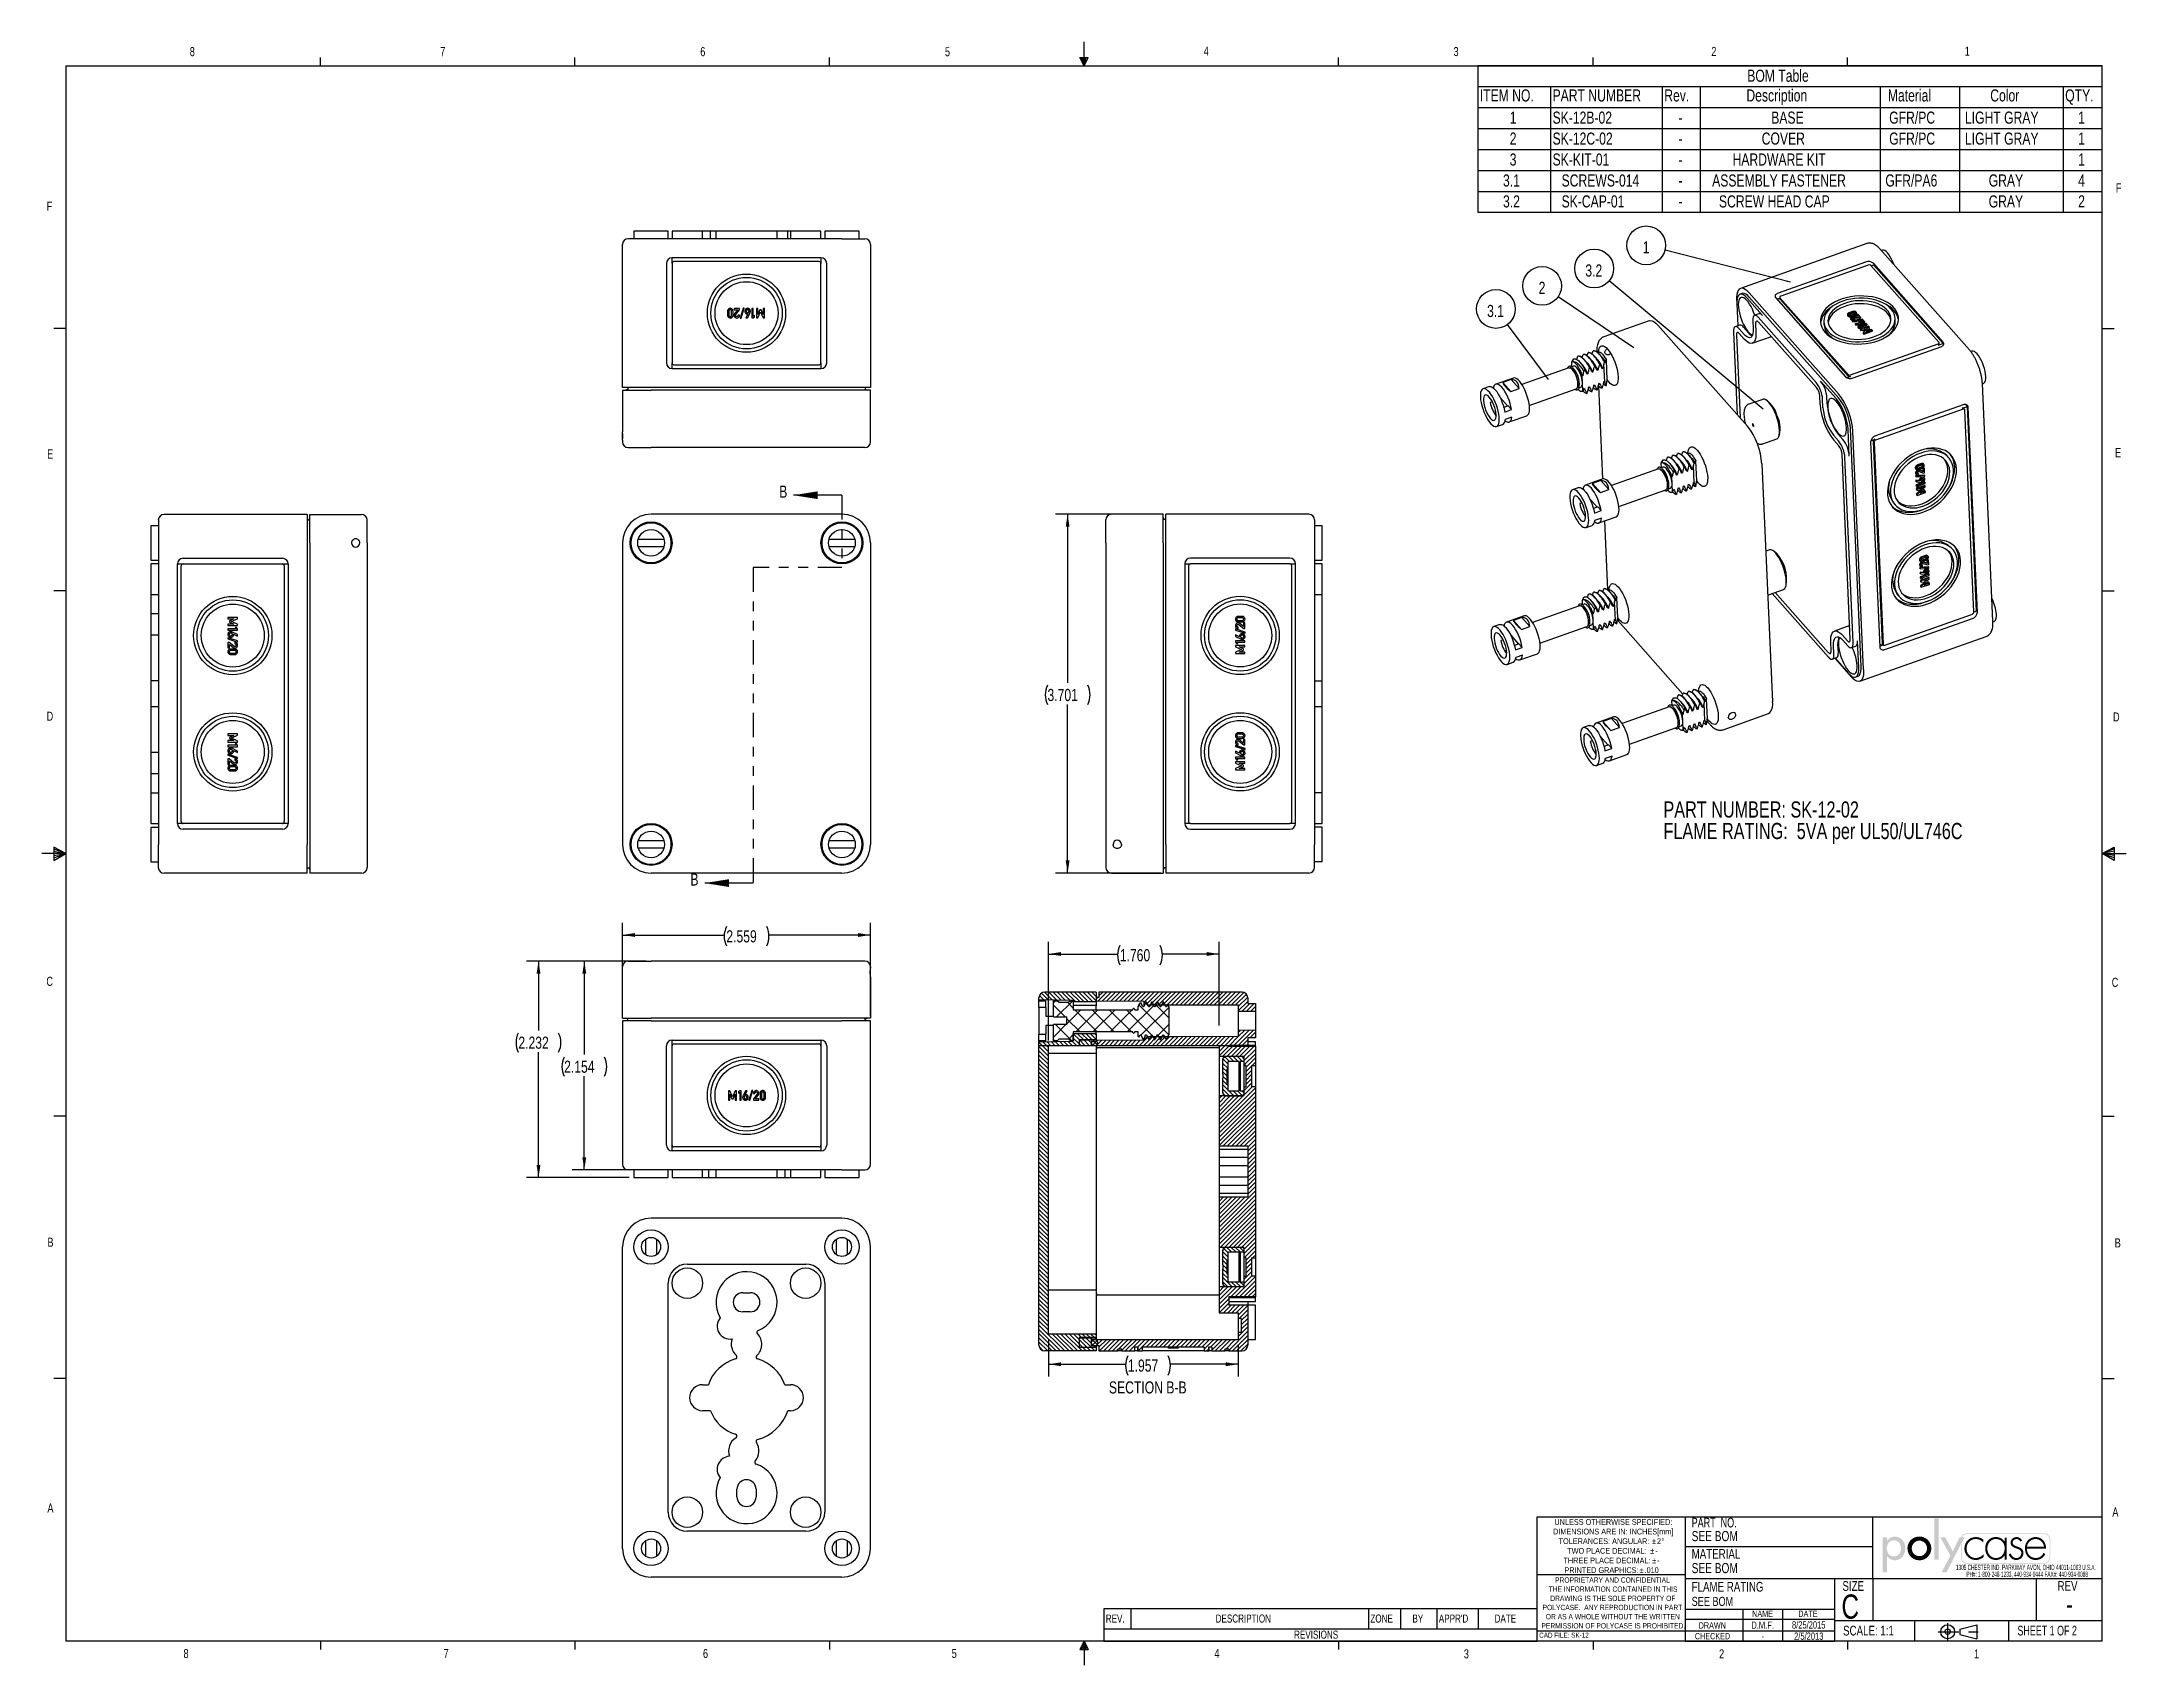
# Paper-space layout 'Layout1' of a CAD drawing. Extents: x 0.3 to 21.8, y 0.2 to 16.9.
import ezdxf

# ---------------------------------------------------------------- set-up
doc = ezdxf.new("R2010")
doc.units = 0
doc.header["$MEASUREMENT"] = 0
for name, pattern in [('SLD-CENTER', [0.75, 0.6, -0.05, 0.05, -0.05]), ('SLD-PHANTOM', [0.5, 0.25, -0.05, 0.05, -0.05, 0.05, -0.05]), ('SLD-SOLID', [0])]:
    doc.linetypes.add(name, pattern=pattern)
doc.layers.get('0').update_dxf_attribs({"linetype": 'CONTINUOUS'})
doc.layers.add('FORMAT', color=7, linetype='SLD-SOLID')
doc.layers.add('SLD-0', color=7, linetype='SLD-SOLID')
doc.styles.add('SLDTEXTSTYLE0', font='TXT', dxfattribs={"width": 0.525406})
doc.styles.add('SLDTEXTSTYLE1', font='TXT', dxfattribs={"width": 0.75})
doc.styles.add('SLDTEXTSTYLE2', font='TXT', dxfattribs={"width": 0.694444})
doc.styles.add('SLDTEXTSTYLE3', font='TXT', dxfattribs={"width": 0.6875})
doc.dimstyles.new('SLDDIMSTYLE0', dxfattribs={"dimtxt": 0.125, "dimasz": 0.13, "dimexe": 0, "dimexo": 0.0625, "dimgap": 0.03125, "dimtad": 0, "dimtih": 1, "dimtoh": 1, "dimdec": 3, "dimrnd": 1e-09, "dimzin": 12, "dimtxsty": 'SLDTEXTSTYLE1', "dimsah": 1, "dimcen": 0.09, "dimazin": 3, "dimtfac": 1, "dimtdec": 3, "dimtofl": 0, "dimtmove": 0, "dimatfit": 3, "dimtolj": 1, "dimtzin": 12})
doc.dimstyles.new('SLDDIMSTYLE1', dxfattribs={"dimtxt": 0.125, "dimasz": 0.13, "dimexe": 0, "dimexo": 0.0625, "dimgap": 0.03125, "dimtad": 0, "dimtih": 1, "dimtoh": 1, "dimdec": 3, "dimrnd": 1e-09, "dimzin": 4, "dimtxsty": 'SLDTEXTSTYLE1', "dimsah": 1, "dimcen": 0.09, "dimazin": 3, "dimtfac": 1, "dimtdec": 3, "dimtofl": 0, "dimtmove": 0, "dimatfit": 3, "dimtolj": 1, "dimtzin": 12})
doc.dimstyles.new('SLDDIMSTYLE2', dxfattribs={"dimtxt": 0.18, "dimasz": 0.04, "dimexe": 0, "dimexo": 0.0625, "dimgap": 0, "dimtad": 0, "dimtih": 1, "dimtoh": 1, "dimdec": 0, "dimrnd": 1e-09, "dimzin": 0, "dimtxsty": 'STANDARD', "dimblk1": 'DOT', "dimblk2": 'DOT', "dimsah": 1, "dimcen": 0.09, "dimazin": 3, "dimtfac": 0.04, "dimtdec": 0, "dimtofl": 0, "dimtmove": 0, "dimatfit": 3, "dimtolj": 1, "dimtzin": 0})

psp = doc.layouts.get("Layout1")

# ---------------------------------------------------------------- texts
at = {"color": 7, "linetype": 'CONTINUOUS', "attachment_point": 1, "style": 'SLDTEXTSTYLE1'}
for s, insert, char_height in [('8', (1.8001, 16.8527), 0.0937), ('7', (4.3832, 16.8525), 0.0937), ('6', (7.0654, 16.8522), 0.0937), ('5', (9.5886, 16.8517), 0.0937), ('4', (12.2572, 16.8572), 0.0937), ('3', (14.8341, 16.8536), 0.0937), ('2', (17.4928, 16.8546), 0.0937), ('1', (20.1071, 16.8563), 0.0937), ('F', (21.6655, 15.4465), 0.0937), ('F', (0.3242, 15.2576), 0.0937), ('E', (0.3291, 12.7027), 0.0937), ('E', (21.6569, 12.7162), 0.0937), ('B', (7.8791, 12.3303), 0.125), ('D', (0.3241, 9.9985), 0.0937), ('D', (21.6359, 9.9909), 0.0937), ('B', (6.9635, 8.33), 0.125), ('C', (0.3212, 7.2643), 0.0937), ('C', (21.6227, 7.2537), 0.0937), ('B', (0.3323, 4.5729), 0.0937), ('B', (21.6534, 4.5658), 0.0937), ('A', (0.3319, 1.8323), 0.0937), ('A', (21.6287, 1.7912), 0.0937), ('8', (1.7357, 0.3312), 0.0937), ('7', (4.4185, 0.3318), 0.0937), ('6', (7.0933, 0.3312), 0.0937), ('5', (9.6581, 0.332), 0.0937), ('4', (12.368, 0.332), 0.0937), ('3', (14.9405, 0.328), 0.0937), ('2', (17.573, 0.328), 0.0937), ('1', (20.2023, 0.328), 0.0937)]:
    psp.add_mtext(s, dxfattribs=dict(at, insert=insert, char_height=char_height))
at = {"layer": 'FORMAT', "color": 7}
for s, insert, char_height, attachment_point, style in [('SEE BOM', (17.2901, 1.5478), 0.10417, 1, 'SLDTEXTSTYLE1'), ('PART  NO.', (17.2901, 1.6848), 0.1, 1, 'SLDTEXTSTYLE2'), ('MATERIAL', (17.2901, 1.3623), 0.1, 1, 'SLDTEXTSTYLE1'), ('SEE BOM', (17.2901, 1.2178), 0.10417, 1, 'SLDTEXTSTYLE1'), ('SEE BOM', (17.2901, 0.869), 0.09375, 1, 'SLDTEXTSTYLE1'), ('FLAME RATING', (17.2901, 1.0231), 0.1, 1, 'SLDTEXTSTYLE1'), ('C', (18.8351, 0.8935), 0.25, 1, 'SLDTEXTSTYLE1'), ('SIZE', (18.8449, 1.0308), 0.1, 1, 'SLDTEXTSTYLE1'), ('REV', (21.0636, 1.0317), 0.1, 1, 'SLDTEXTSTYLE1'), ('NAME', (18.0219, 0.7271), 0.065, 2, 'SLDTEXTSTYLE1'), ('DATE', (18.4894, 0.7271), 0.065, 2, 'SLDTEXTSTYLE1'), ('-', (21.187, 0.8929), 0.2, 2, 'SLDTEXTSTYLE1'), ('CAD FILE: SK-12', (15.7175, 0.4996), 0.052083, 1, 'SLDTEXTSTYLE1'), ('CHECKED', (17.323, 0.4959), 0.065, 1, 'SLDTEXTSTYLE1'), ('DRAWN', (17.3624, 0.6067), 0.065, 1, 'SLDTEXTSTYLE1'), ('D.M.F.', (18.022, 0.6146), 0.075, 2, 'SLDTEXTSTYLE1'), ('-', (18.024, 0.5003), 0.075, 2, 'SLDTEXTSTYLE1'), ('8/25/2015', (18.4975, 0.6168), 0.075, 2, 'SLDTEXTSTYLE1'), ('2/5/2013', (18.4979, 0.5011), 0.075, 2, 'SLDTEXTSTYLE1'), ('SCALE: 1:1', (18.8516, 0.5706), 0.1, 1, 'SLDTEXTSTYLE1'), ('SHEET 1 OF 2', (20.6501, 0.571), 0.1, 1, 'SLDTEXTSTYLE3')]:
    psp.add_mtext(s, dxfattribs=dict(at, insert=insert, char_height=char_height, attachment_point=attachment_point, style=style))
at = {"layer": 'SLD-0', "insert": (11.6806, 3.0914), "char_height": 0.125, "attachment_point": 2, "style": 'SLDTEXTSTYLE1'}
psp.add_mtext('SECTION B-B', dxfattribs=at)

# ---------------------------------------------------------------- blocks, each defined once
blk = doc.blocks.new('THIRDANGLEPROJECTIONBLOCK')
at = {"color": 7, "linetype": 'SLD-CENTER'}
for p, q in [((0, 0.253), (1.202, 0.253)), ((0.275, 0.506), (0.275, 0))]:
    blk.add_line(p, q, dxfattribs=at)
at = {"color": 7, "linetype": 'SLD-SOLID'}
for p, q in [((0.632, 0.332), (1.13, 0.459)), ((0.632, 0.332), (0.632, 0.174)), ((0.632, 0.174), (1.13, 0.048)), ((1.13, 0.459), (1.13, 0.048))]:
    blk.add_line(p, q, dxfattribs=at)
for radius in [0.206, 0.0789]:
    blk.add_circle((0.275, 0.253), radius, dxfattribs=at)
blk = doc.blocks.new('SW_NOTE_0')
at = {"color": 0, "linetype": 'CONTINUOUS', "char_height": 0.055, "attachment_point": 2, "style": 'SLDTEXTSTYLE0'}
for s, insert in [('1305 CHESTER IND. PARKWAY AVON, OHIO 44011-1083 U.S.A.', (0.742, 0.071)), ('PH#: 1-800-248-1233, 440-934-0444 FAX#: 440-934-0088', (0.756, 0))]:
    blk.add_mtext(s, dxfattribs=dict(at, insert=insert))
blk = doc.blocks.new('BLOCK2')
at = {"linetype": 'CONTINUOUS'}
blk.add_hatch(color=7, dxfattribs=at).paths.add_polyline_path([(1.559, 0.355), (1.559, 1.505), (1.44, 1.505), (1.44, 0.355)], flags=0)
h = blk.add_hatch(color=7, dxfattribs=at)
edge = h.paths.add_edge_path(flags=0)
edge.add_spline(control_points=[(0.122, 0.452), (0.17, 0.382), (0.245, 0.334), (0.333, 0.334)], knot_values=[4, 4, 4, 4, 5, 5, 5, 5], weights=[1, 1, 1, 1], degree=3, periodic=0)
edge.add_spline(control_points=[(0.333, 0.334), (0.523, 0.334), (0.629, 0.492), (0.629, 0.669)], knot_values=[3, 3, 3, 3, 4, 4, 4, 4], weights=[1, 1, 1, 1], degree=3, periodic=0)
edge.add_spline(control_points=[(0.629, 0.669), (0.629, 0.839), (0.517, 0.994), (0.338, 0.994)], knot_values=[2, 2, 2, 2, 3, 3, 3, 3], weights=[1, 1, 1, 1], degree=3, periodic=0)
edge.add_spline(control_points=[(0.338, 0.994), (0.245, 0.994), (0.171, 0.946), (0.122, 0.872)], knot_values=[1, 1, 1, 1, 2, 2, 2, 2], weights=[1, 1, 1, 1], degree=3, periodic=0)
edge.add_line((0.122, 0.872), (0.119, 0.872))
edge.add_line((0.119, 0.872), (0.119, 0.975))
edge.add_line((0.119, 0.975), (0, 0.975))
edge.add_line((0, 0.975), (0, 0))
edge.add_line((0, 0), (0.119, 0))
edge.add_line((0.119, 0), (0.119, 0.452))
edge.add_line((0.119, 0.452), (0.122, 0.452))
edge = h.paths.add_edge_path(flags=0)
edge.add_spline(control_points=[(0.113, 0.665), (0.113, 0.78), (0.185, 0.888), (0.309, 0.888), (0.437, 0.888), (0.51, 0.786), (0.51, 0.665)], knot_values=[0, 0, 0, 0, 1, 1, 1, 2, 2, 2, 2], weights=[1, 1, 1, 1, 1, 1, 1], degree=3, periodic=0)
edge.add_spline(control_points=[(0.51, 0.665), (0.51, 0.543), (0.439, 0.44), (0.309, 0.44), (0.183, 0.44), (0.113, 0.549), (0.113, 0.665)], knot_values=[2, 2, 2, 2, 3, 3, 3, 4, 4, 4, 4], weights=[1, 1, 1, 1, 1, 1, 1], degree=3, periodic=0)
h = blk.add_hatch(color=7, dxfattribs=at)
edge = h.paths.add_edge_path(flags=0)
edge.add_spline(control_points=[(0.69, 0.664), (0.69, 0.477), (0.836, 0.334), (1.022, 0.334), (1.207, 0.334), (1.353, 0.477), (1.353, 0.664)], knot_values=[0, 0, 0, 0, 1, 1, 1, 2, 2, 2, 2], weights=[1, 1, 1, 1, 1, 1, 1], degree=3, periodic=0)
edge.add_spline(control_points=[(1.353, 0.664), (1.353, 0.851), (1.207, 0.994), (1.022, 0.994), (0.836, 0.994), (0.69, 0.851), (0.69, 0.664)], knot_values=[2, 2, 2, 2, 3, 3, 3, 4, 4, 4, 4], weights=[1, 1, 1, 1, 1, 1, 1], degree=3, periodic=0)
edge = h.paths.add_edge_path(flags=0)
edge.add_spline(control_points=[(1.234, 0.664), (1.234, 0.547), (1.139, 0.448), (1.022, 0.448), (0.904, 0.448), (0.81, 0.547), (0.81, 0.664)], knot_values=[0, 0, 0, 0, 1, 1, 1, 2, 2, 2, 2], weights=[1, 1, 1, 1, 1, 1, 1], degree=3, periodic=0)
edge.add_spline(control_points=[(0.81, 0.664), (0.81, 0.782), (0.904, 0.88), (1.022, 0.88), (1.139, 0.88), (1.234, 0.782), (1.234, 0.664)], knot_values=[2, 2, 2, 2, 3, 3, 3, 4, 4, 4, 4], weights=[1, 1, 1, 1, 1, 1, 1], degree=3, periodic=0)
h = blk.add_hatch(color=7, dxfattribs=at)
edge = h.paths.add_edge_path(flags=0)
edge.add_spline(control_points=[(4.669, 0.413), (4.669, 0.316), (4.59, 0.237), (4.493, 0.237)], knot_values=[7, 7, 7, 7, 8, 8, 8, 8], weights=[1, 1, 1, 1], degree=3, periodic=0)
edge.add_line((4.493, 0.237), (2.356, 0.237))
edge.add_spline(control_points=[(2.356, 0.237), (2.259, 0.237), (2.18, 0.316), (2.18, 0.413)], knot_values=[1, 1, 1, 1, 2, 2, 2, 2], weights=[1, 1, 1, 1], degree=3, periodic=0)
edge.add_line((2.18, 0.413), (2.18, 0.781))
edge.add_line((2.18, 0.781), (1.778, 0))
edge.add_line((1.778, 0), (1.643, 0))
edge.add_line((1.643, 0), (1.887, 0.461))
edge.add_line((1.887, 0.461), (1.603, 0.975))
edge.add_line((1.603, 0.975), (1.742, 0.975))
edge.add_line((1.742, 0.975), (1.952, 0.582))
edge.add_line((1.952, 0.582), (2.146, 0.975))
edge.add_line((2.146, 0.975), (2.192, 0.975))
edge.add_spline(control_points=[(2.192, 0.975), (2.218, 1.041), (2.282, 1.087), (2.356, 1.087)], knot_values=[3.233464, 3.233464, 3.233464, 3.233464, 4, 4, 4, 4], weights=[1, 1, 1, 1], degree=3, periodic=0)
edge.add_line((2.356, 1.087), (4.493, 1.087))
edge.add_spline(control_points=[(4.493, 1.087), (4.59, 1.087), (4.669, 1.008), (4.669, 0.911)], knot_values=[5, 5, 5, 5, 6, 6, 6, 6], weights=[1, 1, 1, 1], degree=3, periodic=0)
edge.add_line((4.669, 0.911), (4.669, 0.413))
edge = h.paths.add_edge_path(flags=0)
edge.add_line((2.215, 0.975), (2.28, 0.975))
edge.add_line((2.28, 0.975), (2.201, 0.821))
edge.add_line((2.201, 0.821), (2.201, 0.413))
edge.add_spline(control_points=[(2.201, 0.413), (2.201, 0.327), (2.271, 0.258), (2.356, 0.258)], knot_values=[2, 2, 2, 2, 3, 3, 3, 3], weights=[1, 1, 1, 1], degree=3, periodic=0)
edge.add_line((2.356, 0.258), (4.493, 0.258))
edge.add_spline(control_points=[(4.493, 0.258), (4.579, 0.258), (4.649, 0.327), (4.649, 0.413)], knot_values=[4, 4, 4, 4, 5, 5, 5, 5], weights=[1, 1, 1, 1], degree=3, periodic=0)
edge.add_line((4.649, 0.413), (4.649, 0.911))
edge.add_spline(control_points=[(4.649, 0.911), (4.649, 0.997), (4.579, 1.066), (4.493, 1.066)], knot_values=[6, 6, 6, 6, 7, 7, 7, 7], weights=[1, 1, 1, 1], degree=3, periodic=0)
edge.add_line((4.493, 1.066), (2.356, 1.066))
edge.add_spline(control_points=[(2.356, 1.066), (2.293, 1.066), (2.239, 1.029), (2.215, 0.975)], knot_values=[0, 0, 0, 0, 0.732403, 0.732403, 0.732403, 0.732403], weights=[1, 1, 1, 1], degree=3, periodic=0)
h = blk.add_hatch(color=7, dxfattribs=at)
edge = h.paths.add_edge_path(flags=0)
edge.add_spline(control_points=[(2.806, 0.905), (2.745, 0.957), (2.672, 0.98), (2.593, 0.98)], knot_values=[8, 8, 8, 8, 9, 9, 9, 9], weights=[1, 1, 1, 1], degree=3, periodic=0)
edge.add_spline(control_points=[(2.593, 0.98), (2.413, 0.98), (2.278, 0.84), (2.278, 0.662)], knot_values=[7, 7, 7, 7, 8, 8, 8, 8], weights=[1, 1, 1, 1], degree=3, periodic=0)
edge.add_spline(control_points=[(2.278, 0.662), (2.278, 0.484), (2.41, 0.342), (2.592, 0.342)], knot_values=[6, 6, 6, 6, 7, 7, 7, 7], weights=[1, 1, 1, 1], degree=3, periodic=0)
edge.add_spline(control_points=[(2.592, 0.342), (2.674, 0.342), (2.752, 0.372), (2.814, 0.427)], knot_values=[5, 5, 5, 5, 6, 6, 6, 6], weights=[1, 1, 1, 1], degree=3, periodic=0)
edge.add_line((2.814, 0.427), (2.814, 0.507))
edge.add_spline(control_points=[(2.814, 0.507), (2.759, 0.44), (2.676, 0.398), (2.589, 0.398)], knot_values=[3, 3, 3, 3, 4, 4, 4, 4], weights=[1, 1, 1, 1], degree=3, periodic=0)
edge.add_spline(control_points=[(2.589, 0.398), (2.445, 0.398), (2.337, 0.523), (2.337, 0.662)], knot_values=[2, 2, 2, 2, 3, 3, 3, 3], weights=[1, 1, 1, 1], degree=3, periodic=0)
edge.add_spline(control_points=[(2.337, 0.662), (2.337, 0.802), (2.446, 0.925), (2.59, 0.925)], knot_values=[1, 1, 1, 1, 2, 2, 2, 2], weights=[1, 1, 1, 1], degree=3, periodic=0)
edge.add_spline(control_points=[(2.59, 0.925), (2.678, 0.925), (2.748, 0.889), (2.806, 0.825)], knot_values=[0, 0, 0, 0, 1, 1, 1, 1], weights=[1, 1, 1, 1], degree=3, periodic=0)
edge.add_line((2.806, 0.825), (2.806, 0.905))
h = blk.add_hatch(color=7, dxfattribs=at)
edge = h.paths.add_edge_path(flags=0)
edge.add_spline(control_points=[(3.392, 0.861), (3.34, 0.938), (3.25, 0.98), (3.156, 0.98)], knot_values=[6, 6, 6, 6, 7, 7, 7, 7], weights=[1, 1, 1, 1], degree=3, periodic=0)
edge.add_spline(control_points=[(3.156, 0.98), (2.972, 0.98), (2.857, 0.844), (2.857, 0.665)], knot_values=[5, 5, 5, 5, 6, 6, 6, 6], weights=[1, 1, 1, 1], degree=3, periodic=0)
edge.add_spline(control_points=[(2.857, 0.665), (2.857, 0.486), (2.973, 0.342), (3.159, 0.342)], knot_values=[4, 4, 4, 4, 5, 5, 5, 5], weights=[1, 1, 1, 1], degree=3, periodic=0)
edge.add_spline(control_points=[(3.159, 0.342), (3.249, 0.342), (3.347, 0.387), (3.392, 0.465)], knot_values=[3, 3, 3, 3, 4, 4, 4, 4], weights=[1, 1, 1, 1], degree=3, periodic=0)
edge.add_line((3.392, 0.465), (3.395, 0.465))
edge.add_line((3.395, 0.465), (3.395, 0.355))
edge.add_line((3.395, 0.355), (3.454, 0.355))
edge.add_line((3.454, 0.355), (3.454, 0.967))
edge.add_line((3.454, 0.967), (3.395, 0.967))
edge.add_line((3.395, 0.967), (3.395, 0.861))
edge.add_line((3.395, 0.861), (3.392, 0.861))
edge = h.paths.add_edge_path(flags=0)
edge.add_spline(control_points=[(3.398, 0.672), (3.398, 0.525), (3.314, 0.397), (3.157, 0.397), (3.009, 0.397), (2.916, 0.525), (2.916, 0.665)], knot_values=[0, 0, 0, 0, 1, 1, 1, 2, 2, 2, 2], weights=[1, 1, 1, 1, 1, 1, 1], degree=3, periodic=0)
edge.add_spline(control_points=[(2.916, 0.665), (2.916, 0.798), (3.013, 0.925), (3.153, 0.925), (3.302, 0.925), (3.398, 0.814), (3.398, 0.672)], knot_values=[2, 2, 2, 2, 3, 3, 3, 4, 4, 4, 4], weights=[1, 1, 1, 1, 1, 1, 1], degree=3, periodic=0)
h = blk.add_hatch(color=7, dxfattribs=at)
edge = h.paths.add_edge_path(flags=0)
edge.add_spline(control_points=[(3.731, 0.98), (3.793, 0.98), (3.861, 0.939), (3.887, 0.882)], knot_values=[11, 11, 11, 11, 12, 12, 12, 12], weights=[1, 1, 1, 1], degree=3, periodic=0)
edge.add_line((3.887, 0.882), (3.836, 0.856))
edge.add_spline(control_points=[(3.836, 0.856), (3.816, 0.898), (3.776, 0.925), (3.728, 0.925)], knot_values=[0, 0, 0, 0, 1, 1, 1, 1], weights=[1, 1, 1, 1], degree=3, periodic=0)
edge.add_spline(control_points=[(3.728, 0.925), (3.677, 0.925), (3.624, 0.882), (3.624, 0.829)], knot_values=[1, 1, 1, 1, 2, 2, 2, 2], weights=[1, 1, 1, 1], degree=3, periodic=0)
edge.add_spline(control_points=[(3.624, 0.829), (3.624, 0.682), (3.922, 0.754), (3.922, 0.533)], knot_values=[2, 2, 2, 2, 3, 3, 3, 3], weights=[1, 1, 1, 1], degree=3, periodic=0)
edge.add_spline(control_points=[(3.922, 0.533), (3.922, 0.42), (3.834, 0.342), (3.724, 0.342)], knot_values=[3, 3, 3, 3, 4, 4, 4, 4], weights=[1, 1, 1, 1], degree=3, periodic=0)
edge.add_spline(control_points=[(3.724, 0.342), (3.622, 0.342), (3.539, 0.404), (3.514, 0.503)], knot_values=[4, 4, 4, 4, 5, 5, 5, 5], weights=[1, 1, 1, 1], degree=3, periodic=0)
edge.add_line((3.514, 0.503), (3.572, 0.522))
edge.add_spline(control_points=[(3.572, 0.522), (3.595, 0.449), (3.644, 0.397), (3.724, 0.397)], knot_values=[6, 6, 6, 6, 7, 7, 7, 7], weights=[1, 1, 1, 1], degree=3, periodic=0)
edge.add_spline(control_points=[(3.724, 0.397), (3.801, 0.397), (3.862, 0.458), (3.862, 0.535)], knot_values=[7, 7, 7, 7, 8, 8, 8, 8], weights=[1, 1, 1, 1], degree=3, periodic=0)
edge.add_spline(control_points=[(3.862, 0.535), (3.862, 0.611), (3.804, 0.635), (3.743, 0.656)], knot_values=[8, 8, 8, 8, 9, 9, 9, 9], weights=[1, 1, 1, 1], degree=3, periodic=0)
edge.add_spline(control_points=[(3.743, 0.656), (3.659, 0.686), (3.564, 0.722), (3.564, 0.825)], knot_values=[9, 9, 9, 9, 10, 10, 10, 10], weights=[1, 1, 1, 1], degree=3, periodic=0)
edge.add_spline(control_points=[(3.564, 0.825), (3.564, 0.918), (3.642, 0.98), (3.731, 0.98)], knot_values=[10, 10, 10, 10, 11, 11, 11, 11], weights=[1, 1, 1, 1], degree=3, periodic=0)
h = blk.add_hatch(color=7, dxfattribs=at)
edge = h.paths.add_edge_path(flags=0)
edge.add_spline(control_points=[(4.554, 0.656), (4.555, 0.832), (4.445, 0.98), (4.26, 0.98)], knot_values=[6, 6, 6, 6, 7, 7, 7, 7], weights=[1, 1, 1, 1], degree=3, periodic=0)
edge.add_spline(control_points=[(4.26, 0.98), (4.081, 0.98), (3.963, 0.833), (3.963, 0.662)], knot_values=[5, 5, 5, 5, 6, 6, 6, 6], weights=[1, 1, 1, 1], degree=3, periodic=0)
edge.add_spline(control_points=[(3.963, 0.662), (3.963, 0.489), (4.078, 0.342), (4.26, 0.342)], knot_values=[4, 4, 4, 4, 5, 5, 5, 5], weights=[1, 1, 1, 1], degree=3, periodic=0)
edge.add_spline(control_points=[(4.26, 0.342), (4.38, 0.342), (4.478, 0.401), (4.534, 0.507)], knot_values=[3, 3, 3, 3, 4, 4, 4, 4], weights=[1, 1, 1, 1], degree=3, periodic=0)
edge.add_line((4.534, 0.507), (4.484, 0.537))
edge.add_spline(control_points=[(4.484, 0.537), (4.44, 0.454), (4.363, 0.398), (4.268, 0.398)], knot_values=[1, 1, 1, 1, 2, 2, 2, 2], weights=[1, 1, 1, 1], degree=3, periodic=0)
edge.add_spline(control_points=[(4.268, 0.398), (4.126, 0.398), (4.019, 0.501), (4.023, 0.656)], knot_values=[0, 0, 0, 0, 1, 1, 1, 1], weights=[1, 1, 1, 1], degree=3, periodic=0)
edge.add_line((4.023, 0.656), (4.554, 0.656))
edge = h.paths.add_edge_path(flags=0)
edge.add_spline(control_points=[(4.023, 0.712), (4.033, 0.827), (4.136, 0.925), (4.261, 0.925)], knot_values=[1, 1, 1, 1, 2, 2, 2, 2], weights=[1, 1, 1, 1], degree=3, periodic=0)
edge.add_spline(control_points=[(4.261, 0.925), (4.387, 0.925), (4.48, 0.824), (4.494, 0.712)], knot_values=[0, 0, 0, 0, 1, 1, 1, 1], weights=[1, 1, 1, 1], degree=3, periodic=0)
edge.add_line((4.494, 0.712), (4.023, 0.712))
blk = doc.blocks.new('POLYCASE_LOGO')
at = {"color": 7, "linetype": 'CONTINUOUS', "xscale": 0.37, "yscale": 0.37, "zscale": 0.37}
blk.add_blockref('BLOCK2', (0.101, -0.571), dxfattribs=at)
at = {"color": 7, "linetype": 'CONTINUOUS'}
blk.add_blockref('SW_NOTE_0', (0.835, -0.564), dxfattribs=at)
blk = doc.blocks.new('SW_NOTE_1')
at = {"layer": 'FORMAT', "color": 0, "char_height": 0.06, "attachment_point": 2, "style": 'SLDTEXTSTYLE1'}
for s, insert in [('UNLESS OTHERWISE SPECIFIED:', (0.567, 0.077)), ('DIMENSIONS ARE IN: INCHES[mm]', (0.565, -0.022)), ('TOLERANCES: ANGULAR:', (0.47, -0.121)), ('%%p', (0.986, -0.121)), ('2', (1.037, -0.121)), ('%%d', (1.077, -0.121)), ('THREE PLACE DECIMAL:', (0.501, -0.32)), ('PRINTED GRAPHICS:', (0.444, -0.42)), ('TWO PLACE DECIMAL:', (0.5, -0.221)), ('%%p', (0.857, -0.42)), ('.010', (0.962, -0.42)), ('%%p', (0.968, -0.221)), ('%%p', (0.988, -0.32)), ('-', (1.011, -0.221)), ('-', (1.031, -0.32))]:
    blk.add_mtext(s, dxfattribs=dict(at, insert=insert))
blk = doc.blocks.new('SW_NOTE_2')
at = {"layer": 'FORMAT', "color": 0, "char_height": 0.055, "attachment_point": 2, "style": 'SLDTEXTSTYLE1'}
for s, insert in [('PROPRIETARY AND CONFIDENTIAL', (0.583, 0.071)), ('POLYCASE.  ANY REPRODUCTION IN PART', (0.583, -0.212)), ('THE INFORMATION CONTAINED IN THIS', (0.589, -0.023)), ('DRAWING IS THE SOLE PROPERTY OF', (0.587, -0.118)), ('PERMISSION OF POLYCASE IS PROHIBITED.', (0.592, -0.401)), ('OR AS A WHOLE WITHOUT THE WRITTEN', (0.587, -0.307))]:
    blk.add_mtext(s, dxfattribs=dict(at, insert=insert))
blk = doc.blocks.new('SW_TABLEANNOTATION_0')
at = {"layer": 'SLD-0', "color": 0}
for p, q in [((0, 0), (0, -1.512)), ((6.438, 0), (0, 0)), ((6.438, -1.512), (6.438, 0)), ((0, -0.216), (6.438, -0.216)), ((0.751, -0.216), (0.751, -0.432)), ((1.903, -0.216), (1.903, -0.432)), ((2.292, -0.216), (2.292, -0.432)), ((4.151, -0.216), (4.151, -0.432)), ((4.969, -0.216), (4.969, -0.432)), ((6.038, -0.216), (6.038, -0.432)), ((0, -0.432), (6.438, -0.432)), ((0.751, -0.432), (0.751, -1.512)), ((1.903, -0.432), (1.903, -1.512)), ((2.292, -0.432), (2.292, -1.512)), ((4.151, -0.432), (4.151, -1.512)), ((4.969, -0.432), (4.969, -1.512)), ((6.038, -0.432), (6.038, -1.512)), ((0, -0.648), (6.438, -0.648)), ((0, -0.864), (6.438, -0.864)), ((0, -1.08), (6.438, -1.08)), ((0, -1.296), (6.438, -1.296)), ((0, -1.512), (6.438, -1.512))]:
    blk.add_line(p, q, dxfattribs=at)
at = {"layer": 'SLD-0', "color": 0, "char_height": 0.125, "attachment_point": 1, "style": 'SLDTEXTSTYLE1'}
for s, insert in [('BOM Table', (2.779, -0.041)), ('ITEM NO.', (0.02, -0.244)), ('PART NUMBER', (0.771, -0.244)), ('Rev.', (1.923, -0.244)), ('Description', (2.77, -0.244)), ('Material', (4.229, -0.244)), ('Color', (5.285, -0.244)), ('QTY.', (6.058, -0.244)), ('1', (0.329, -0.473)), ('SK-12B-02', (0.771, -0.473)), ('-', (2.07, -0.473)), ('BASE', (3.026, -0.473)), ('GFR/PC', (4.243, -0.473)), ('LIGHT GRAY', (5.024, -0.473)), ('1', (6.192, -0.473)), ('2', (0.329, -0.689)), ('SK-12C-02', (0.771, -0.689)), ('-', (2.07, -0.689)), ('COVER', (2.928, -0.689)), ('GFR/PC', (4.243, -0.689)), ('LIGHT GRAY', (5.024, -0.689)), ('1', (6.192, -0.689)), ('3', (0.329, -0.905)), ('SK-KIT-01', (0.771, -0.905)), ('-', (2.07, -0.905)), ('HARDWARE KIT', (2.627, -0.905)), ('1', (6.192, -0.905)), ('3.1', (0.26, -1.121)), ('SCREWS-014', (0.864, -1.121)), ('-', (2.07, -1.121)), ('ASSEMBLY FASTENER', (2.417, -1.121)), ('GFR/PA6', (4.203, -1.121)), ('GRAY', (5.269, -1.121)), ('4', (6.192, -1.121)), ('3.2', (0.26, -1.337)), ('SK-CAP-01', (0.864, -1.337)), ('-', (2.07, -1.337)), ('SCREW HEAD CAP', (2.487, -1.337)), ('GRAY', (5.269, -1.337)), ('2', (6.192, -1.337))]:
    blk.add_mtext(s, dxfattribs=dict(at, insert=insert))
blk = doc.blocks.new('SW_TABLEANNOTATION_1')
at = {"layer": 'SLD-0', "color": 0}
for p, q in [((0, 0), (0, -0.333)), ((4.472, 0), (0, 0)), ((0.278, 0), (0.278, -0.204)), ((2.729, 0), (2.729, -0.204)), ((3.062, 0), (3.062, -0.204)), ((3.435, 0), (3.435, -0.204)), ((3.863, 0), (3.863, -0.204)), ((4.472, -0.333), (4.472, 0)), ((0, -0.204), (4.472, -0.204)), ((0, -0.333), (4.472, -0.333))]:
    blk.add_line(p, q, dxfattribs=at)
at = {"layer": 'SLD-0', "color": 0, "attachment_point": 1, "style": 'SLDTEXTSTYLE1'}
for s, insert, char_height in [('REV.', (0.021, -0.057), 0.0833), ('DESCRIPTION', (1.154, -0.057), 0.08333), ('ZONE', (2.75, -0.057), 0.0833), ('BY', (3.184, -0.057), 0.0833), ("APPR'D", (3.456, -0.057), 0.0833), ('DATE', (4.031, -0.057), 0.0833), ('REVISIONS', (1.963, -0.223), 0.0833)]:
    blk.add_mtext(s, dxfattribs=dict(at, insert=insert, char_height=char_height))
blk = doc.blocks.new('_D')
at = {"layer": 'SLD-0'}
for p, q in [((6.508, 7.426), (5.272, 7.426)), ((5.397, 7.426), (5.397, 6.709)), ((5.397, 5.194), (5.397, 6.486)), ((6.331, 5.194), (5.272, 5.194))]:
    blk.add_line(p, q, dxfattribs=at)
for centre, start, end in [((5.387, 6.585), 153.4349, 206.5651), ((5.406, 6.585), 333.4349, 26.5651)]:
    blk.add_arc(centre, 0.222, start, end, dxfattribs=at)
for points in [[(5.397, 7.426), (5.377, 7.296), (5.417, 7.296)], [(5.397, 5.194), (5.417, 5.324), (5.377, 5.324)]]:
    blk.add_solid(points, dxfattribs=at)
at = {"layer": 'SLD-0', "insert": (5.189, 6.647), "char_height": 0.125, "attachment_point": 1, "style": 'SLDTEXTSTYLE1'}
blk.add_mtext('2.232', dxfattribs=at)
blk = doc.blocks.new('_D_1')
at = {"layer": 'SLD-0'}
for p, q in [((6.508, 7.426), (5.744, 7.426)), ((5.869, 7.426), (5.869, 6.461)), ((5.869, 5.273), (5.869, 6.238)), ((6.508, 5.273), (5.744, 5.273))]:
    blk.add_line(p, q, dxfattribs=at)
for centre, start, end in [((5.86, 6.337), 153.4349, 206.5651), ((5.878, 6.337), 333.4349, 26.5651)]:
    blk.add_arc(centre, 0.222, start, end, dxfattribs=at)
for points in [[(5.869, 7.426), (5.849, 7.296), (5.889, 7.296)], [(5.869, 5.273), (5.889, 5.403), (5.849, 5.403)]]:
    blk.add_solid(points, dxfattribs=at)
at = {"layer": 'SLD-0', "insert": (5.661, 6.399), "char_height": 0.125, "attachment_point": 1, "style": 'SLDTEXTSTYLE1'}
blk.add_mtext('2.154', dxfattribs=at)
blk = doc.blocks.new('_D_2')
at = {"layer": 'SLD-0'}
for p, q in [((6.263, 6.858), (6.263, 7.82)), ((8.822, 6.858), (8.822, 7.82)), ((6.263, 7.695), (7.311, 7.695)), ((8.822, 7.695), (7.773, 7.695))]:
    blk.add_line(p, q, dxfattribs=at)
for centre, start, end in [((7.533, 7.682), 153.4349, 206.5651), ((7.552, 7.682), 333.4349, 26.5651)]:
    blk.add_arc(centre, 0.222, start, end, dxfattribs=at)
for points in [[(6.263, 7.695), (6.393, 7.675), (6.393, 7.715)], [(8.822, 7.695), (8.692, 7.715), (8.692, 7.675)]]:
    blk.add_solid(points, dxfattribs=at)
at = {"layer": 'SLD-0', "insert": (7.334, 7.744), "char_height": 0.125, "attachment_point": 1, "style": 'SLDTEXTSTYLE1'}
blk.add_mtext('2.559', dxfattribs=at)
blk = doc.blocks.new('_D_3')
at = {"layer": 'SLD-0'}
for p, q in [((10.657, 3.528), (10.657, 3.143)), ((12.614, 3.473), (12.614, 3.143)), ((10.657, 3.268), (11.452, 3.268)), ((12.614, 3.268), (11.914, 3.268))]:
    blk.add_line(p, q, dxfattribs=at)
for centre, start, end in [((11.674, 3.255), 153.4349, 206.5651), ((11.692, 3.255), 333.4349, 26.5651)]:
    blk.add_arc(centre, 0.222, start, end, dxfattribs=at)
for points in [[(10.657, 3.268), (10.787, 3.248), (10.787, 3.288)], [(12.614, 3.268), (12.484, 3.288), (12.484, 3.248)]]:
    blk.add_solid(points, dxfattribs=at)
at = {"layer": 'SLD-0', "insert": (11.475, 3.317), "char_height": 0.125, "attachment_point": 1, "style": 'SLDTEXTSTYLE1'}
blk.add_mtext('1.957', dxfattribs=at)
blk = doc.blocks.new('_D_4')
at = {"layer": 'SLD-0'}
for p, q in [((10.657, 6.607), (10.657, 7.624)), ((12.417, 6.762), (12.417, 7.624)), ((10.657, 7.499), (11.369, 7.499)), ((12.417, 7.499), (11.831, 7.499))]:
    blk.add_line(p, q, dxfattribs=at)
for centre, start, end in [((11.591, 7.487), 153.4349, 206.5651), ((11.609, 7.487), 333.4349, 26.5651)]:
    blk.add_arc(centre, 0.222, start, end, dxfattribs=at)
for points in [[(10.657, 7.499), (10.787, 7.479), (10.787, 7.519)], [(12.417, 7.499), (12.287, 7.519), (12.287, 7.479)]]:
    blk.add_solid(points, dxfattribs=at)
at = {"layer": 'SLD-0', "insert": (11.392, 7.549), "char_height": 0.125, "attachment_point": 1, "style": 'SLDTEXTSTYLE1'}
blk.add_mtext('1.760', dxfattribs=at)
blk = doc.blocks.new('SW_NOTE_3')
at = {"layer": 'SLD-0', "color": 0}
blk.add_circle((-0.194, 0.05), 0.2, dxfattribs=at)
at = {"layer": 'SLD-0', "color": 0, "insert": (-0.195, 0.092), "char_height": 0.125, "attachment_point": 2, "style": 'SLDTEXTSTYLE1'}
blk.add_mtext('1', dxfattribs=at)
blk = doc.blocks.new('_DOT')
at = {"color": 0, "linetype": 'BYBLOCK'}
blk.add_line((-0.5, 0), (-1, 0), dxfattribs=at)
at = {"color": 0, "linetype": 'BYBLOCK', "const_width": 0.5}
blk.add_lwpolyline([(-0.25, 0, 1), (0.25, 0, 1)], format="xyb", close=True, dxfattribs=at)
blk = doc.blocks.new('SW_NOTE_4')
at = {"layer": 'SLD-0', "color": 0}
blk.add_circle((-0.166, 0.112), 0.2, dxfattribs=at)
at = {"layer": 'SLD-0', "color": 0, "insert": (-0.167, 0.155), "char_height": 0.125, "attachment_point": 2, "style": 'SLDTEXTSTYLE1'}
blk.add_mtext('2', dxfattribs=at)
blk = doc.blocks.new('SW_NOTE_5')
at = {"layer": 'SLD-0', "color": 0, "char_height": 0.16667, "attachment_point": 1, "style": 'SLDTEXTSTYLE1'}
for s, insert in [('PART NUMBER: SK-12-02', (0, 0.215)), ('FLAME RATING:  5VA per UL50/UL746C', (0, -0.007))]:
    blk.add_mtext(s, dxfattribs=dict(at, insert=insert))
blk = doc.blocks.new('SW_NOTE_6')
at = {"layer": 'SLD-0', "color": 0}
blk.add_circle((-0.119, 0.161), 0.2, dxfattribs=at)
at = {"layer": 'SLD-0', "color": 0, "insert": (-0.123, 0.203), "char_height": 0.125, "attachment_point": 2, "style": 'SLDTEXTSTYLE1'}
blk.add_mtext('3.1', dxfattribs=at)
blk = doc.blocks.new('SW_NOTE_7')
at = {"layer": 'SLD-0', "color": 0}
blk.add_circle((-0.154, 0.128), 0.2, dxfattribs=at)
at = {"layer": 'SLD-0', "color": 0, "insert": (-0.158, 0.17), "char_height": 0.125, "attachment_point": 2, "style": 'SLDTEXTSTYLE1'}
blk.add_mtext('3.2', dxfattribs=at)
blk = doc.blocks.new('_D_5')
at = {"layer": 'SLD-0'}
for p, q in [((11.816, 12.035), (10.729, 12.035)), ((10.854, 12.035), (10.854, 10.296)), ((10.854, 8.334), (10.854, 10.072)), ((11.816, 8.334), (10.729, 8.334))]:
    blk.add_line(p, q, dxfattribs=at)
for centre, start, end in [((10.845, 10.172), 153.4349, 206.5651), ((10.864, 10.172), 333.4349, 26.5651)]:
    blk.add_arc(centre, 0.222, start, end, dxfattribs=at)
for points in [[(10.854, 12.035), (10.834, 11.905), (10.874, 11.905)], [(10.854, 8.334), (10.874, 8.464), (10.834, 8.464)]]:
    blk.add_solid(points, dxfattribs=at)
at = {"layer": 'SLD-0', "insert": (10.646, 10.233), "char_height": 0.125, "attachment_point": 1, "style": 'SLDTEXTSTYLE1'}
blk.add_mtext('3.701', dxfattribs=at)

# ---------------------------------------------------------------- dimensions: what is measured, and where the dimension line sits
at = {"layer": 'SLD-0'}
for base, p1, p2, angle, picture, middle in [((10.8542, 8.3339), (11.866, 12.0346), (11.866, 8.3339), 90, '_D_5', (10.8542, 10.1843)), ((5.3965, 5.194), (6.5579, 7.4263), (6.3808, 5.194), 90, '_D', (5.3965, 6.5975)), ((5.8689, 7.4263), (6.5579, 5.2727), (6.5579, 7.4263), 90, '_D_1', (5.8689, 6.3495)), ((10.6568, 3.2675), (12.6135, 3.523), (10.6568, 3.5781), 0, '_D_3', (11.683, 3.2675))]:
    dim = psp.add_linear_dim(base=base, p1=p1, p2=p2, angle=angle, text='(<>)', dimstyle='SLDDIMSTYLE0', dxfattribs=at)
    dim.commit()
    dim.dimension.update_dxf_attribs({"geometry": picture, "text_midpoint": middle, "dimtype": 160})
for base, p1, p2, dimstyle, picture, middle in [((6.2626, 7.6952), (8.8217, 6.8082), (6.2626, 6.8082), 'SLDDIMSTYLE0', '_D_2', (7.5422, 7.6952)), ((10.6568, 7.4994), (12.4167, 6.712), (10.6568, 6.557), 'SLDDIMSTYLE1', '_D_4', (11.5999, 7.4994))]:
    dim = psp.add_linear_dim(base=base, p1=p1, p2=p2, text='(<>)', dimstyle=dimstyle, dxfattribs=at)
    dim.commit()
    dim.dimension.update_dxf_attribs({"geometry": picture, "text_midpoint": middle, "dimtype": 160})

# ---------------------------------------------------------------- hatches: boundary and pattern name
at = {"linetype": 'SLD-SOLID'}
h = psp.add_hatch(dxfattribs=at)
h.set_pattern_fill('ANSI31', scale=0.25, angle=90, style=0)
edge = h.paths.add_edge_path(flags=0)
edge.add_arc((10.6174, 7.0466), 0.0591, 90, 180)
edge.add_line((10.5584, 7.0466), (10.5584, 7.0269))
edge.add_line((10.5584, 7.0269), (10.9127, 7.0191))
edge.add_line((10.9127, 7.0191), (10.9127, 7.0053))
edge.add_line((10.9127, 7.0053), (11.1489, 7.0053))
edge.add_line((11.1489, 7.0053), (11.1489, 7.1057))
edge.add_line((11.1489, 7.1057), (10.6174, 7.1057))
h = psp.add_hatch(dxfattribs=at)
h.set_pattern_fill('ANSI31', scale=0.25, style=0)
edge = h.paths.add_edge_path(flags=0)
edge.add_line((11.1765, 7.0505), (11.1489, 7.0505))
edge.add_line((11.1489, 7.0505), (11.1489, 7.0155))
edge.add_line((11.1489, 7.0155), (11.6411, 7.0112))
edge.add_line((11.6411, 7.0112), (11.6411, 7.0072))
edge.add_line((11.6411, 7.0072), (11.673, 6.9753))
edge.add_line((11.673, 6.9753), (11.9856, 6.9753))
edge.add_line((11.9856, 6.9753), (12.6135, 6.9738))
edge.add_line((12.6135, 6.9738), (12.6135, 6.9104))
edge.add_line((12.6135, 6.9104), (12.7907, 6.9088))
edge.add_line((12.7907, 6.9088), (12.7907, 6.9876))
edge.add_line((12.7907, 6.9876), (12.7119, 6.9876))
edge.add_line((12.7119, 6.9876), (12.7119, 7.0466))
edge.add_arc((12.6529, 7.0466), 0.0591, 360, 450)
edge.add_line((12.6529, 7.1057), (11.1765, 7.1057))
edge.add_line((11.1765, 7.1057), (11.1765, 7.0505))
h = psp.add_hatch(dxfattribs=at)
h.set_pattern_fill('ANSI37', angle=3e-322, style=0)
h.paths.add_polyline_path([(10.5584, 7.0171), (10.5584, 6.9482), (10.6293, 6.9482), (10.6293, 7.0171)], flags=0)
h = psp.add_hatch(dxfattribs=at)
h.set_pattern_fill('ANSI37', angle=3e-322, style=0)
edge = h.paths.add_edge_path(flags=0)
edge.add_line((11.8664, 6.6192), (11.8819, 6.6347))
edge.add_line((11.8819, 6.6347), (11.897, 6.667))
edge.add_line((11.897, 6.667), (11.897, 6.9538))
edge.add_line((11.897, 6.9538), (11.8853, 6.9788))
edge.add_line((11.8853, 6.9788), (11.8737, 6.9538))
edge.add_line((11.8737, 6.9538), (11.8674, 6.9538))
edge.add_line((11.8674, 6.9538), (11.8425, 7.0072))
edge.add_line((11.8425, 7.0072), (11.8395, 7.0072))
edge.add_line((11.8395, 7.0072), (11.8146, 6.9538))
edge.add_line((11.8146, 6.9538), (11.8084, 6.9538))
edge.add_line((11.8084, 6.9538), (11.7835, 7.0072))
edge.add_line((11.7835, 7.0072), (11.7805, 7.0072))
edge.add_line((11.7805, 7.0072), (11.7556, 6.9538))
edge.add_line((11.7556, 6.9538), (11.7493, 6.9538))
edge.add_line((11.7493, 6.9538), (11.7244, 7.0072))
edge.add_line((11.7244, 7.0072), (11.7214, 7.0072))
edge.add_line((11.7214, 7.0072), (11.6965, 6.9538))
edge.add_line((11.6965, 6.9538), (11.6903, 6.9538))
edge.add_line((11.6903, 6.9538), (11.6654, 7.0072))
edge.add_line((11.6654, 7.0072), (11.6624, 7.0072))
edge.add_line((11.6624, 7.0072), (11.6374, 6.9538))
edge.add_line((11.6374, 6.9538), (11.6312, 6.9538))
edge.add_line((11.6312, 6.9538), (11.6101, 6.9991))
edge.add_line((11.6101, 6.9991), (11.5903, 6.9793))
edge.add_line((11.5903, 6.9793), (11.582, 6.9616))
edge.add_line((11.582, 6.9616), (11.582, 6.9246))
edge.add_line((11.582, 6.9246), (11.5426, 6.9246))
edge.add_line((11.5426, 6.9246), (11.5426, 6.9305))
edge.add_arc((11.5348, 6.9305), 0.00787, 0, 180)
edge.add_line((11.5269, 6.9305), (11.5269, 6.9246))
edge.add_line((11.5269, 6.9246), (10.9127, 6.9246))
edge.add_line((10.9127, 6.9246), (10.9127, 7.0171))
edge.add_line((10.9127, 7.0171), (10.8832, 7.0171))
edge.add_line((10.8832, 7.0171), (10.8635, 6.9974))
edge.add_line((10.8635, 6.9974), (10.7651, 6.9974))
edge.add_line((10.7651, 6.9974), (10.7454, 7.0171))
edge.add_line((10.7454, 7.0171), (10.708, 7.0171))
edge.add_line((10.708, 7.0171), (10.708, 6.8498))
edge.add_line((10.708, 6.8498), (10.8458, 6.8498))
edge.add_line((10.8458, 6.8498), (10.8458, 6.771))
edge.add_line((10.8458, 6.771), (10.708, 6.771))
edge.add_line((10.708, 6.771), (10.708, 6.6037))
edge.add_line((10.708, 6.6037), (10.7454, 6.6037))
edge.add_line((10.7454, 6.6037), (10.7651, 6.6234))
edge.add_line((10.7651, 6.6234), (10.8635, 6.6234))
edge.add_line((10.8635, 6.6234), (10.8832, 6.6037))
edge.add_line((10.8832, 6.6037), (10.9127, 6.6037))
edge.add_line((10.9127, 6.6037), (10.9127, 6.6962))
edge.add_line((10.9127, 6.6962), (11.5269, 6.6962))
edge.add_line((11.5269, 6.6962), (11.5269, 6.6903))
edge.add_arc((11.5348, 6.6903), 0.00787, 180, 360)
edge.add_line((11.5426, 6.6903), (11.5426, 6.6962))
edge.add_line((11.5426, 6.6962), (11.582, 6.6962))
edge.add_line((11.582, 6.6962), (11.582, 6.6498))
edge.add_line((11.582, 6.6498), (11.59, 6.6418))
edge.add_line((11.59, 6.6418), (11.6017, 6.667))
edge.add_line((11.6017, 6.667), (11.6079, 6.667))
edge.add_line((11.6079, 6.667), (11.6328, 6.6135))
edge.add_line((11.6328, 6.6135), (11.6358, 6.6135))
edge.add_line((11.6358, 6.6135), (11.6608, 6.667))
edge.add_line((11.6608, 6.667), (11.667, 6.667))
edge.add_line((11.667, 6.667), (11.6919, 6.6135))
edge.add_line((11.6919, 6.6135), (11.6949, 6.6135))
edge.add_line((11.6949, 6.6135), (11.7198, 6.667))
edge.add_line((11.7198, 6.667), (11.726, 6.667))
edge.add_line((11.726, 6.667), (11.7509, 6.6135))
edge.add_line((11.7509, 6.6135), (11.7539, 6.6135))
edge.add_line((11.7539, 6.6135), (11.7789, 6.667))
edge.add_line((11.7789, 6.667), (11.7851, 6.667))
edge.add_line((11.7851, 6.667), (11.81, 6.6135))
edge.add_line((11.81, 6.6135), (11.813, 6.6135))
edge.add_line((11.813, 6.6135), (11.8379, 6.667))
edge.add_line((11.8379, 6.667), (11.8441, 6.667))
edge.add_line((11.8441, 6.667), (11.8664, 6.6192))
h = psp.add_hatch(dxfattribs=at)
h.set_pattern_fill('ANSI31', scale=0.25, angle=90, style=0)
h.paths.add_polyline_path([(10.5584, 6.5939), (10.5584, 6.557), (10.9718, 6.557), (10.9718, 6.6135), (11.1489, 6.6135), (11.1489, 6.6768), (10.9127, 6.6768), (10.9127, 6.6017)], flags=0)
h = psp.add_hatch(dxfattribs=at)
h.set_pattern_fill('ANSI37', angle=3e-322, style=0)
h.paths.add_polyline_path([(10.5584, 6.6726), (10.5584, 6.6037), (10.6293, 6.6037), (10.6293, 6.6726)], flags=0)
h = psp.add_hatch(dxfattribs=at)
h.set_pattern_fill('ANSI31', scale=0.25, style=0)
h.paths.add_polyline_path([(11.1489, 6.5939), (11.0978, 6.5939), (11.0978, 6.557), (12.7119, 6.557), (12.7119, 6.6332), (12.7907, 6.6332), (12.7907, 6.712), (12.6135, 6.7104), (12.6135, 6.647), (11.9856, 6.6455), (11.673, 6.6455), (11.6411, 6.6135), (11.6411, 6.6096), (11.1489, 6.6053)], flags=0)
h = psp.add_hatch(dxfattribs=at)
h.set_pattern_fill('ANSI31', scale=0.25, angle=90, style=0)
edge = h.paths.add_edge_path(flags=0)
edge.add_line((10.5584, 6.557), (10.5584, 3.4639))
edge.add_arc((10.6174, 3.4639), 0.0591, 180, 270)
edge.add_line((10.6174, 3.4049), (11.1489, 3.4049))
edge.add_line((11.1489, 3.4049), (11.1489, 3.4403))
edge.add_line((11.1489, 3.4403), (10.9718, 3.4403))
edge.add_line((10.9718, 3.4403), (10.9718, 3.5427))
edge.add_line((10.9718, 3.5427), (11.1489, 3.5427))
edge.add_line((11.1489, 3.5427), (11.1489, 3.5781))
edge.add_line((11.1489, 3.5781), (10.6568, 3.5781))
edge.add_line((10.6568, 3.5781), (10.6568, 6.557))
edge.add_line((10.6568, 6.557), (10.5584, 6.557))
h = psp.add_hatch(dxfattribs=at)
h.set_pattern_fill('ANSI31', scale=0.25, angle=90, style=0)
edge = h.paths.add_edge_path(flags=0)
edge.add_arc((11.0725, 6.5624), 0.0914, 356.61092, 393.28463)
edge.add_line((11.1489, 6.6125), (10.9728, 6.6125))
edge.add_line((10.9728, 6.6125), (10.9728, 6.557))
edge.add_line((10.9728, 6.557), (11.1638, 6.557))
h = psp.add_hatch(dxfattribs=at)
h.set_pattern_fill('ANSI31', scale=0.25, style=0)
edge = h.paths.add_edge_path(flags=0)
edge.add_line((12.5151, 6.5469), (12.5151, 6.557))
edge.add_line((12.5151, 6.557), (12.4167, 6.557))
edge.add_line((12.4167, 6.557), (12.4167, 6.4408))
edge.add_line((12.4167, 6.4408), (12.6726, 6.4408))
edge.add_line((12.6726, 6.4408), (12.6726, 6.3495))
edge.add_line((12.6726, 6.3495), (12.6922, 6.3495))
edge.add_line((12.6922, 6.3495), (12.6922, 6.1296))
edge.add_line((12.6922, 6.1296), (12.6726, 6.1296))
edge.add_line((12.6726, 6.1296), (12.6726, 6.0383))
edge.add_line((12.6726, 6.0383), (12.4167, 6.0383))
edge.add_line((12.4167, 6.0383), (12.4167, 5.5161))
edge.add_line((12.4167, 5.5161), (12.7119, 5.5161))
edge.add_line((12.7119, 5.5161), (12.7119, 4.9945))
edge.add_line((12.7119, 4.9945), (12.4167, 4.9945))
edge.add_line((12.4167, 4.9945), (12.4167, 4.4722))
edge.add_line((12.4167, 4.4722), (12.6726, 4.4722))
edge.add_line((12.6726, 4.4722), (12.6726, 4.365))
edge.add_line((12.6726, 4.365), (12.6922, 4.365))
edge.add_line((12.6922, 4.365), (12.6922, 4.177))
edge.add_line((12.6922, 4.177), (12.6726, 4.177))
edge.add_line((12.6726, 4.177), (12.6726, 4.0698))
edge.add_line((12.6726, 4.0698), (12.4167, 4.0698))
edge.add_line((12.4167, 4.0698), (12.4167, 3.7986))
edge.add_line((12.4167, 3.7986), (12.6135, 3.7986))
edge.add_line((12.6135, 3.7986), (12.6135, 3.7412))
edge.add_line((12.6135, 3.7412), (12.645, 3.7412))
edge.add_line((12.645, 3.7412), (12.645, 3.6))
edge.add_line((12.645, 3.6), (12.6135, 3.6))
edge.add_line((12.6135, 3.6), (12.6135, 3.523))
edge.add_line((12.6135, 3.523), (11.0978, 3.523))
edge.add_line((11.0978, 3.523), (11.0978, 3.46))
edge.add_line((11.0978, 3.46), (11.1765, 3.46))
edge.add_line((11.1765, 3.46), (11.1765, 3.4049))
edge.add_line((11.1765, 3.4049), (11.3733, 3.4049))
edge.add_line((11.3733, 3.4049), (11.3733, 3.4246))
edge.add_line((11.3733, 3.4246), (11.4127, 3.4246))
edge.add_line((11.4127, 3.4246), (11.4127, 3.4049))
edge.add_line((11.4127, 3.4049), (11.5465, 3.4049))
edge.add_line((11.5465, 3.4049), (11.5465, 3.4442))
edge.add_line((11.5465, 3.4442), (11.5826, 3.4442))
edge.add_line((11.5826, 3.4442), (11.5826, 3.4049))
edge.add_line((11.5826, 3.4049), (11.6267, 3.4049))
edge.add_line((11.6267, 3.4049), (11.6267, 3.4442))
edge.add_line((11.6267, 3.4442), (12.2617, 3.4442))
edge.add_line((12.2617, 3.4442), (12.2617, 3.4049))
edge.add_line((12.2617, 3.4049), (12.3059, 3.4049))
edge.add_line((12.3059, 3.4049), (12.3059, 3.4442))
edge.add_line((12.3059, 3.4442), (12.3419, 3.4442))
edge.add_line((12.3419, 3.4442), (12.3419, 3.4049))
edge.add_line((12.3419, 3.4049), (12.4757, 3.4049))
edge.add_line((12.4757, 3.4049), (12.4757, 3.4246))
edge.add_line((12.4757, 3.4246), (12.5151, 3.4246))
edge.add_line((12.5151, 3.4246), (12.5151, 3.4049))
edge.add_line((12.5151, 3.4049), (12.6529, 3.4049))
edge.add_arc((12.6529, 3.4639), 0.0591, 270, 360)
edge.add_line((12.7119, 3.4639), (12.7119, 3.8773))
edge.add_line((12.7119, 3.8773), (12.5151, 3.8773))
edge.add_line((12.5151, 3.8773), (12.5151, 3.9636))
edge.add_line((12.5151, 3.9636), (12.7907, 3.9636))
edge.add_line((12.7907, 3.9636), (12.7907, 4.177))
edge.add_line((12.7907, 4.177), (12.7513, 4.177))
edge.add_line((12.7513, 4.177), (12.7513, 4.365))
edge.add_line((12.7513, 4.365), (12.7907, 4.365))
edge.add_line((12.7907, 4.365), (12.7907, 6.1296))
edge.add_line((12.7907, 6.1296), (12.7513, 6.1296))
edge.add_line((12.7513, 6.1296), (12.7513, 6.3495))
edge.add_line((12.7513, 6.3495), (12.7907, 6.3495))
edge.add_line((12.7907, 6.3495), (12.7907, 6.5469))
edge.add_line((12.7907, 6.5469), (12.5151, 6.5469))
h = psp.add_hatch(dxfattribs=at)
h.set_pattern_fill('ANSI31', scale=0.25, angle=90, style=0)
edge = h.paths.add_edge_path(flags=0)
edge.add_spline(control_points=[(12.6332, 6.0933), (12.6332, 6.0933), (12.6332, 6.0934), (12.6332, 6.0935), (12.6332, 6.0942), (12.633, 6.0948), (12.6328, 6.0955), (12.6325, 6.0961), (12.6322, 6.0967), (12.6317, 6.0972), (12.6313, 6.0977), (12.6308, 6.0981), (12.6302, 6.0983), (12.6297, 6.0986), (12.6292, 6.0988), (12.6286, 6.0988), (12.6285, 6.0988), (12.6283, 6.0988), (12.6282, 6.0988)], knot_values=[0.0002089, 0.0002089, 0.0002089, 0.0002089, 0.000214, 0.000214, 0.000214, 0.0002655, 0.0002655, 0.0002655, 0.0003172, 0.0003172, 0.0003172, 0.0003654, 0.0003654, 0.0003654, 0.0004086, 0.0004086, 0.0004086, 0.0004185, 0.0004185, 0.0004185, 0.0004185], weights=[1, 1, 1, 1, 1, 1, 1, 1, 1, 1, 1, 1, 1, 1, 1, 1, 1, 1, 1], degree=3, periodic=0)
edge.add_spline(control_points=[(12.6282, 6.0988), (12.6277, 6.0988), (12.6272, 6.0987), (12.6267, 6.0986), (12.6262, 6.0984), (12.6257, 6.0981), (12.6253, 6.0978), (12.6249, 6.0975), (12.6245, 6.0971), (12.6242, 6.0966), (12.6239, 6.0961), (12.6236, 6.0956), (12.6234, 6.095), (12.6233, 6.0945), (12.6232, 6.0939), (12.6232, 6.0933)], knot_values=[0.0000002, 0.0000002, 0.0000002, 0.0000002, 0.0000395, 0.0000395, 0.0000395, 0.0000789, 0.0000789, 0.0000789, 0.0001199, 0.0001199, 0.0001199, 0.0001649, 0.0001649, 0.0001649, 0.0002096, 0.0002096, 0.0002096, 0.0002096], weights=[1, 1, 1, 1, 1, 1, 1, 1, 1, 1, 1, 1, 1, 1, 1, 1], degree=3, periodic=0)
edge.add_line((12.6232, 6.0933), (12.6232, 6.0878))
edge.add_line((12.6232, 6.0878), (12.516, 6.0878))
edge.add_spline(control_points=[(12.516, 6.0878), (12.5157, 6.0878), (12.5155, 6.0878), (12.5152, 6.0878), (12.514, 6.0879), (12.5129, 6.0882), (12.5119, 6.0887), (12.5108, 6.0893), (12.5098, 6.0901), (12.5089, 6.091), (12.508, 6.092), (12.5073, 6.0932), (12.5068, 6.0945), (12.5063, 6.0958), (12.5061, 6.0972), (12.506, 6.0985), (12.506, 6.0986), (12.506, 6.0987), (12.506, 6.0988)], knot_values=[0.0000002, 0.0000002, 0.0000002, 0.0000002, 0.000022, 0.000022, 0.000022, 0.000109, 0.000109, 0.000109, 0.0002057, 0.0002057, 0.0002057, 0.0003108, 0.0003108, 0.0003108, 0.0004179, 0.0004179, 0.0004179, 0.0004252, 0.0004252, 0.0004252, 0.0004252], weights=[1, 1, 1, 1, 1, 1, 1, 1, 1, 1, 1, 1, 1, 1, 1, 1, 1, 1, 1], degree=3, periodic=0)
edge.add_line((12.506, 6.0988), (12.506, 6.1689))
edge.add_line((12.506, 6.1689), (12.496, 6.1689))
edge.add_line((12.496, 6.1689), (12.496, 6.3101))
edge.add_line((12.496, 6.3101), (12.506, 6.3101))
edge.add_line((12.506, 6.3101), (12.506, 6.3802))
edge.add_spline(control_points=[(12.506, 6.3802), (12.506, 6.3814), (12.5062, 6.3826), (12.5065, 6.3837), (12.5068, 6.3848), (12.5074, 6.3859), (12.508, 6.3868), (12.5086, 6.3877), (12.5094, 6.3886), (12.5102, 6.3892), (12.511, 6.3899), (12.512, 6.3904), (12.5129, 6.3907), (12.5139, 6.3911), (12.515, 6.3913), (12.516, 6.3913)], knot_values=[0.0004286, 0.0004286, 0.0004286, 0.0004286, 0.0005181, 0.0005181, 0.0005181, 0.0006086, 0.0006086, 0.0006086, 0.0006921, 0.0006921, 0.0006921, 0.0007727, 0.0007727, 0.0007727, 0.0008534, 0.0008534, 0.0008534, 0.0008534], weights=[1, 1, 1, 1, 1, 1, 1, 1, 1, 1, 1, 1, 1, 1, 1, 1], degree=3, periodic=0)
edge.add_line((12.516, 6.3913), (12.6232, 6.3913))
edge.add_line((12.6232, 6.3913), (12.6232, 6.3858))
edge.add_spline(control_points=[(12.6232, 6.3858), (12.6232, 6.3857), (12.6232, 6.3856), (12.6232, 6.3856), (12.6232, 6.3849), (12.6234, 6.3842), (12.6236, 6.3836), (12.6238, 6.383), (12.6242, 6.3824), (12.6247, 6.3819), (12.6251, 6.3814), (12.6256, 6.381), (12.6262, 6.3807), (12.6267, 6.3805), (12.6272, 6.3803), (12.6278, 6.3802), (12.6279, 6.3802), (12.6281, 6.3802), (12.6282, 6.3802)], knot_values=[0.0002089, 0.0002089, 0.0002089, 0.0002089, 0.000214, 0.000214, 0.000214, 0.0002655, 0.0002655, 0.0002655, 0.0003172, 0.0003172, 0.0003172, 0.0003654, 0.0003654, 0.0003654, 0.0004086, 0.0004086, 0.0004086, 0.0004185, 0.0004185, 0.0004185, 0.0004185], weights=[1, 1, 1, 1, 1, 1, 1, 1, 1, 1, 1, 1, 1, 1, 1, 1, 1, 1, 1], degree=3, periodic=0)
edge.add_spline(control_points=[(12.6282, 6.3802), (12.6287, 6.3802), (12.6292, 6.3803), (12.6297, 6.3805), (12.6302, 6.3807), (12.6307, 6.3809), (12.6311, 6.3812), (12.6315, 6.3816), (12.6319, 6.382), (12.6322, 6.3824), (12.6325, 6.3829), (12.6328, 6.3835), (12.6329, 6.384), (12.6331, 6.3846), (12.6332, 6.3852), (12.6332, 6.3858)], knot_values=[0.0000002, 0.0000002, 0.0000002, 0.0000002, 0.0000395, 0.0000395, 0.0000395, 0.0000789, 0.0000789, 0.0000789, 0.0001199, 0.0001199, 0.0001199, 0.0001649, 0.0001649, 0.0001649, 0.0002096, 0.0002096, 0.0002096, 0.0002096], weights=[1, 1, 1, 1, 1, 1, 1, 1, 1, 1, 1, 1, 1, 1, 1, 1], degree=3, periodic=0)
edge.add_line((12.6332, 6.3858), (12.6332, 6.3913))
edge.add_line((12.6332, 6.3913), (12.6676, 6.3913))
edge.add_spline(control_points=[(12.6676, 6.3913), (12.6681, 6.3913), (12.6686, 6.3914), (12.6691, 6.3915), (12.6696, 6.3917), (12.6701, 6.392), (12.6705, 6.3923), (12.6709, 6.3926), (12.6713, 6.393), (12.6716, 6.3935), (12.6719, 6.394), (12.6722, 6.3945), (12.6723, 6.3951), (12.6725, 6.3956), (12.6726, 6.3962), (12.6726, 6.3967)], knot_values=[0.0000002, 0.0000002, 0.0000002, 0.0000002, 0.0000399, 0.0000399, 0.0000399, 0.0000797, 0.0000797, 0.0000797, 0.0001209, 0.0001209, 0.0001209, 0.0001657, 0.0001657, 0.0001657, 0.0002081, 0.0002081, 0.0002081, 0.0002081], weights=[1, 1, 1, 1, 1, 1, 1, 1, 1, 1, 1, 1, 1, 1, 1, 1], degree=3, periodic=0)
edge.add_line((12.6726, 6.3967), (12.6726, 6.429))
edge.add_spline(control_points=[(12.6726, 6.429), (12.6676, 6.4343), (12.6626, 6.4396), (12.6576, 6.4449)], knot_values=[0.0252102, 0.0252102, 0.0252102, 0.0252102, 0.0257651, 0.0257651, 0.0257651, 0.0257651], weights=[1, 1, 1, 1], degree=3, periodic=0)
edge.add_line((12.6576, 6.4449), (12.4954, 6.4449))
edge.add_spline(control_points=[(12.4954, 6.4449), (12.4941, 6.4449), (12.4927, 6.4448), (12.4914, 6.4447), (12.487, 6.4442), (12.4827, 6.443), (12.4788, 6.441), (12.4746, 6.4389), (12.4707, 6.436), (12.4675, 6.4326), (12.464, 6.429), (12.4613, 6.4246), (12.4594, 6.42), (12.4574, 6.4151), (12.4563, 6.4098), (12.4561, 6.4046), (12.456, 6.404), (12.456, 6.4034), (12.456, 6.4029)], knot_values=[0.0000002, 0.0000002, 0.0000002, 0.0000002, 0.0001014, 0.0001014, 0.0001014, 0.0004413, 0.0004413, 0.0004413, 0.0008036, 0.0008036, 0.0008036, 0.0011922, 0.0011922, 0.0011922, 0.0015984, 0.0015984, 0.0015984, 0.0016417, 0.0016417, 0.0016417, 0.0016417], weights=[1, 1, 1, 1, 1, 1, 1, 1, 1, 1, 1, 1, 1, 1, 1, 1, 1, 1, 1], degree=3, periodic=0)
edge.add_line((12.456, 6.4029), (12.456, 6.2611))
edge.add_spline(control_points=[(12.456, 6.2611), (12.456, 6.2527), (12.4564, 6.2443), (12.4563, 6.2359), (12.4562, 6.23), (12.456, 6.224), (12.456, 6.218)], knot_values=[0.0003864, 0.0003864, 0.0003864, 0.0003864, 0.0010246, 0.0010246, 0.0010246, 0.0014808, 0.0014808, 0.0014808, 0.0014808], weights=[1, 1, 1, 1, 1, 1, 1], degree=3, periodic=0)
edge.add_line((12.456, 6.218), (12.456, 6.0762))
edge.add_spline(control_points=[(12.456, 6.0762), (12.456, 6.0722), (12.4565, 6.0682), (12.4576, 6.0644), (12.4588, 6.06), (12.4606, 6.0558), (12.4631, 6.052), (12.4655, 6.0484), (12.4684, 6.0451), (12.4718, 6.0424), (12.4751, 6.0398), (12.4789, 6.0377), (12.4829, 6.0363), (12.4869, 6.0349), (12.4912, 6.0341), (12.4954, 6.0341)], knot_values=[0.0016776, 0.0016776, 0.0016776, 0.0016776, 0.0019845, 0.0019845, 0.0019845, 0.0023342, 0.0023342, 0.0023342, 0.0026674, 0.0026674, 0.0026674, 0.0029944, 0.0029944, 0.0029944, 0.0033216, 0.0033216, 0.0033216, 0.0033216], weights=[1, 1, 1, 1, 1, 1, 1, 1, 1, 1, 1, 1, 1, 1, 1, 1], degree=3, periodic=0)
edge.add_line((12.4954, 6.0341), (12.6576, 6.0341))
edge.add_spline(control_points=[(12.6576, 6.0341), (12.6626, 6.0394), (12.6676, 6.0447), (12.6726, 6.05)], knot_values=[0.0127232, 0.0127232, 0.0127232, 0.0127232, 0.0132781, 0.0132781, 0.0132781, 0.0132781], weights=[1, 1, 1, 1], degree=3, periodic=0)
edge.add_line((12.6726, 6.05), (12.6726, 6.0823))
edge.add_spline(control_points=[(12.6726, 6.0823), (12.6726, 6.0824), (12.6726, 6.0825), (12.6726, 6.0826), (12.6725, 6.0832), (12.6724, 6.0839), (12.6721, 6.0845), (12.6719, 6.0851), (12.6715, 6.0857), (12.6711, 6.0862), (12.6707, 6.0866), (12.6702, 6.087), (12.6696, 6.0873), (12.6691, 6.0875), (12.6685, 6.0877), (12.668, 6.0878), (12.6678, 6.0878), (12.6677, 6.0878), (12.6676, 6.0878)], knot_values=[0.0002076, 0.0002076, 0.0002076, 0.0002076, 0.0002139, 0.0002139, 0.0002139, 0.0002643, 0.0002643, 0.0002643, 0.0003148, 0.0003148, 0.0003148, 0.0003622, 0.0003622, 0.0003622, 0.0004052, 0.0004052, 0.0004052, 0.0004158, 0.0004158, 0.0004158, 0.0004158], weights=[1, 1, 1, 1, 1, 1, 1, 1, 1, 1, 1, 1, 1, 1, 1, 1, 1, 1, 1], degree=3, periodic=0)
edge.add_line((12.6676, 6.0878), (12.6332, 6.0878))
edge.add_line((12.6332, 6.0878), (12.6332, 6.0933))
h = psp.add_hatch(dxfattribs=at)
h.set_pattern_fill('ANSI31', scale=0.25, angle=90, style=0)
edge = h.paths.add_edge_path(flags=0)
edge.add_line((12.6232, 4.4228), (12.6232, 4.4173))
edge.add_spline(control_points=[(12.6232, 4.4173), (12.6232, 4.4167), (12.6233, 4.4162), (12.6234, 4.4157), (12.6236, 4.415), (12.6239, 4.4144), (12.6243, 4.4138), (12.6247, 4.4133), (12.6251, 4.4128), (12.6257, 4.4125), (12.6262, 4.4122), (12.6267, 4.4119), (12.6273, 4.4118), (12.6276, 4.4118), (12.6279, 4.4117), (12.6282, 4.4117)], knot_values=[0.0001831, 0.0001831, 0.0001831, 0.0001831, 0.0002242, 0.0002242, 0.0002242, 0.0002762, 0.0002762, 0.0002762, 0.0003258, 0.0003258, 0.0003258, 0.0003704, 0.0003704, 0.0003704, 0.0003928, 0.0003928, 0.0003928, 0.0003928], weights=[1, 1, 1, 1, 1, 1, 1, 1, 1, 1, 1, 1, 1, 1, 1, 1], degree=3, periodic=0)
edge.add_spline(control_points=[(12.6282, 4.4117), (12.6282, 4.4117), (12.6283, 4.4117), (12.6283, 4.4117), (12.6288, 4.4117), (12.6293, 4.4118), (12.6298, 4.412), (12.6303, 4.4122), (12.6307, 4.4125), (12.6311, 4.4128), (12.6315, 4.4131), (12.6319, 4.4135), (12.6322, 4.414), (12.6325, 4.4145), (12.6328, 4.415), (12.633, 4.4156), (12.6331, 4.4161), (12.6332, 4.4167), (12.6332, 4.4173)], knot_values=[0.0004441, 0.0004441, 0.0004441, 0.0004441, 0.000447, 0.000447, 0.000447, 0.0004857, 0.0004857, 0.0004857, 0.0005244, 0.0005244, 0.0005244, 0.0005656, 0.0005656, 0.0005656, 0.0006107, 0.0006107, 0.0006107, 0.0006534, 0.0006534, 0.0006534, 0.0006534], weights=[1, 1, 1, 1, 1, 1, 1, 1, 1, 1, 1, 1, 1, 1, 1, 1, 1, 1, 1], degree=3, periodic=0)
edge.add_line((12.6332, 4.4173), (12.6332, 4.4228))
edge.add_line((12.6332, 4.4228), (12.6676, 4.4228))
edge.add_spline(control_points=[(12.6676, 4.4228), (12.6679, 4.4228), (12.6683, 4.4228), (12.6686, 4.4229), (12.6691, 4.423), (12.6696, 4.4232), (12.6701, 4.4235), (12.6705, 4.4238), (12.6709, 4.4241), (12.6712, 4.4245), (12.6716, 4.425), (12.6719, 4.4255), (12.6721, 4.426), (12.6724, 4.4266), (12.6725, 4.4272), (12.6725, 4.4278), (12.6726, 4.428), (12.6726, 4.4281), (12.6726, 4.4282)], knot_values=[0.0004561, 0.0004561, 0.0004561, 0.0004561, 0.0004836, 0.0004836, 0.0004836, 0.0005225, 0.0005225, 0.0005225, 0.0005629, 0.0005629, 0.0005629, 0.0006064, 0.0006064, 0.0006064, 0.0006536, 0.0006536, 0.0006536, 0.0006639, 0.0006639, 0.0006639, 0.0006639], weights=[1, 1, 1, 1, 1, 1, 1, 1, 1, 1, 1, 1, 1, 1, 1, 1, 1, 1, 1], degree=3, periodic=0)
edge.add_line((12.6726, 4.4282), (12.6726, 4.4605))
edge.add_spline(control_points=[(12.6726, 4.4605), (12.6676, 4.4658), (12.6626, 4.4711), (12.6576, 4.4764)], knot_values=[0.0219091, 0.0219091, 0.0219091, 0.0219091, 0.0224623, 0.0224623, 0.0224623, 0.0224623], weights=[1, 1, 1, 1], degree=3, periodic=0)
edge.add_line((12.6576, 4.4764), (12.4954, 4.4764))
edge.add_spline(control_points=[(12.4954, 4.4764), (12.492, 4.4764), (12.4886, 4.4759), (12.4853, 4.475), (12.4827, 4.4743), (12.4802, 4.4733), (12.4778, 4.472), (12.4736, 4.4698), (12.4698, 4.4668), (12.4667, 4.4633), (12.4634, 4.4595), (12.4607, 4.455), (12.4589, 4.4503), (12.4571, 4.4454), (12.4561, 4.4401), (12.456, 4.4348), (12.456, 4.4347), (12.456, 4.4345), (12.456, 4.4344)], knot_values=[0.0063407, 0.0063407, 0.0063407, 0.0063407, 0.0066027, 0.0066027, 0.0066027, 0.006807, 0.006807, 0.006807, 0.0071697, 0.0071697, 0.0071697, 0.0075584, 0.0075584, 0.0075584, 0.0079633, 0.0079633, 0.0079633, 0.0079752, 0.0079752, 0.0079752, 0.0079752], weights=[1, 1, 1, 1, 1, 1, 1, 1, 1, 1, 1, 1, 1, 1, 1, 1, 1, 1, 1], degree=3, periodic=0)
edge.add_line((12.456, 4.4344), (12.456, 4.2926))
edge.add_spline(control_points=[(12.456, 4.2926), (12.456, 4.2854), (12.4563, 4.2782), (12.4563, 4.271), (12.4563, 4.2638), (12.456, 4.2567), (12.456, 4.2495)], knot_values=[0.0065595, 0.0065595, 0.0065595, 0.0065595, 0.0071062, 0.0071062, 0.0071062, 0.007653, 0.007653, 0.007653, 0.007653], weights=[1, 1, 1, 1, 1, 1, 1], degree=3, periodic=0)
edge.add_line((12.456, 4.2495), (12.456, 4.1077))
edge.add_spline(control_points=[(12.456, 4.1077), (12.456, 4.1072), (12.456, 4.1068), (12.456, 4.1063), (12.4562, 4.1016), (12.4571, 4.0969), (12.4587, 4.0924), (12.4602, 4.0882), (12.4624, 4.0842), (12.4651, 4.0807), (12.4677, 4.0773), (12.4709, 4.0743), (12.4745, 4.072), (12.478, 4.0697), (12.4819, 4.0679), (12.4859, 4.0668), (12.489, 4.066), (12.4922, 4.0656), (12.4954, 4.0656)], knot_values=[0.0014007, 0.0014007, 0.0014007, 0.0014007, 0.0014342, 0.0014342, 0.0014342, 0.0017964, 0.0017964, 0.0017964, 0.0021379, 0.0021379, 0.0021379, 0.002465, 0.002465, 0.002465, 0.0027858, 0.0027858, 0.0027858, 0.003029, 0.003029, 0.003029, 0.003029], weights=[1, 1, 1, 1, 1, 1, 1, 1, 1, 1, 1, 1, 1, 1, 1, 1, 1, 1, 1], degree=3, periodic=0)
edge.add_line((12.4954, 4.0656), (12.6576, 4.0656))
edge.add_spline(control_points=[(12.6576, 4.0656), (12.6626, 4.0709), (12.6676, 4.0762), (12.6726, 4.0815)], knot_values=[0.0094497, 0.0094497, 0.0094497, 0.0094497, 0.0100046, 0.0100046, 0.0100046, 0.0100046], weights=[1, 1, 1, 1], degree=3, periodic=0)
edge.add_line((12.6726, 4.0815), (12.6726, 4.1138))
edge.add_spline(control_points=[(12.6726, 4.1138), (12.6726, 4.1141), (12.6725, 4.1144), (12.6725, 4.1146), (12.6724, 4.1153), (12.6722, 4.1159), (12.6719, 4.1165), (12.6716, 4.1171), (12.6712, 4.1176), (12.6707, 4.1181), (12.6704, 4.1183), (12.67, 4.1186), (12.6696, 4.1188), (12.6692, 4.119), (12.6687, 4.1192), (12.6682, 4.1192), (12.668, 4.1193), (12.6678, 4.1193), (12.6676, 4.1193)], knot_values=[0.0006777, 0.0006777, 0.0006777, 0.0006777, 0.0006988, 0.0006988, 0.0006988, 0.0007495, 0.0007495, 0.0007495, 0.0007994, 0.0007994, 0.0007994, 0.0008313, 0.0008313, 0.0008313, 0.0008707, 0.0008707, 0.0008707, 0.0008858, 0.0008858, 0.0008858, 0.0008858], weights=[1, 1, 1, 1, 1, 1, 1, 1, 1, 1, 1, 1, 1, 1, 1, 1, 1, 1, 1], degree=3, periodic=0)
edge.add_line((12.6676, 4.1193), (12.6332, 4.1193))
edge.add_line((12.6332, 4.1193), (12.6332, 4.1248))
edge.add_spline(control_points=[(12.6332, 4.1248), (12.6332, 4.1254), (12.6331, 4.1261), (12.6329, 4.1267), (12.6326, 4.1274), (12.6323, 4.128), (12.6319, 4.1285), (12.6316, 4.1289), (12.6312, 4.1292), (12.6308, 4.1295), (12.6304, 4.1298), (12.6299, 4.13), (12.6294, 4.1301), (12.629, 4.1303), (12.6286, 4.1303), (12.6282, 4.1303)], knot_values=[0.0006988, 0.0006988, 0.0006988, 0.0006988, 0.0007494, 0.0007494, 0.0007494, 0.0008013, 0.0008013, 0.0008013, 0.0008368, 0.0008368, 0.0008368, 0.0008766, 0.0008766, 0.0008766, 0.0009084, 0.0009084, 0.0009084, 0.0009084], weights=[1, 1, 1, 1, 1, 1, 1, 1, 1, 1, 1, 1, 1, 1, 1, 1], degree=3, periodic=0)
edge.add_spline(control_points=[(12.6282, 4.1303), (12.6281, 4.1303), (12.628, 4.1303), (12.6278, 4.1303), (12.6276, 4.1303), (12.6274, 4.1302), (12.6271, 4.1302), (12.6266, 4.1301), (12.6261, 4.1298), (12.6256, 4.1295), (12.6252, 4.1292), (12.6248, 4.1289), (12.6244, 4.1284), (12.6241, 4.128), (12.6238, 4.1275), (12.6236, 4.1269), (12.6234, 4.1263), (12.6232, 4.1257), (12.6232, 4.1251), (12.6232, 4.125), (12.6232, 4.1249), (12.6232, 4.1248)], knot_values=[0.0008091, 0.0008091, 0.0008091, 0.0008091, 0.0008177, 0.0008177, 0.0008177, 0.0008359, 0.0008359, 0.0008359, 0.0008773, 0.0008773, 0.0008773, 0.0009185, 0.0009185, 0.0009185, 0.0009624, 0.0009624, 0.0009624, 0.0010106, 0.0010106, 0.0010106, 0.0010181, 0.0010181, 0.0010181, 0.0010181], weights=[1, 1, 1, 1, 1, 1, 1, 1, 1, 1, 1, 1, 1, 1, 1, 1, 1, 1, 1, 1, 1, 1], degree=3, periodic=0)
edge.add_line((12.6232, 4.1248), (12.6232, 4.1193))
edge.add_line((12.6232, 4.1193), (12.516, 4.1193))
edge.add_spline(control_points=[(12.516, 4.1193), (12.5154, 4.1193), (12.5148, 4.1193), (12.5143, 4.1194), (12.5131, 4.1197), (12.512, 4.1201), (12.511, 4.1207), (12.51, 4.1214), (12.509, 4.1223), (12.5082, 4.1234), (12.5074, 4.1245), (12.5068, 4.1257), (12.5065, 4.1271), (12.5062, 4.1281), (12.506, 4.1292), (12.506, 4.1303)], knot_values=[0.000902, 0.000902, 0.000902, 0.000902, 0.0009475, 0.0009475, 0.0009475, 0.0010369, 0.0010369, 0.0010369, 0.0011364, 0.0011364, 0.0011364, 0.0012428, 0.0012428, 0.0012428, 0.0013272, 0.0013272, 0.0013272, 0.0013272], weights=[1, 1, 1, 1, 1, 1, 1, 1, 1, 1, 1, 1, 1, 1, 1, 1], degree=3, periodic=0)
edge.add_line((12.506, 4.1303), (12.506, 4.2004))
edge.add_line((12.506, 4.2004), (12.496, 4.2004))
edge.add_line((12.496, 4.2004), (12.496, 4.3416))
edge.add_line((12.496, 4.3416), (12.506, 4.3416))
edge.add_line((12.506, 4.3416), (12.506, 4.4117))
edge.add_spline(control_points=[(12.506, 4.4117), (12.506, 4.412), (12.506, 4.4122), (12.5061, 4.4125), (12.5061, 4.4138), (12.5064, 4.415), (12.5069, 4.4162), (12.5073, 4.4172), (12.5079, 4.4182), (12.5086, 4.4191), (12.5093, 4.42), (12.5101, 4.4207), (12.511, 4.4213), (12.5119, 4.4219), (12.5129, 4.4223), (12.514, 4.4225), (12.5145, 4.4227), (12.515, 4.4227), (12.5155, 4.4228), (12.5157, 4.4228), (12.5158, 4.4228), (12.516, 4.4228)], knot_values=[0.0013307, 0.0013307, 0.0013307, 0.0013307, 0.0013508, 0.0013508, 0.0013508, 0.0014471, 0.0014471, 0.0014471, 0.0015351, 0.0015351, 0.0015351, 0.0016185, 0.0016185, 0.0016185, 0.0017022, 0.0017022, 0.0017022, 0.0017404, 0.0017404, 0.0017404, 0.0017542, 0.0017542, 0.0017542, 0.0017542], weights=[1, 1, 1, 1, 1, 1, 1, 1, 1, 1, 1, 1, 1, 1, 1, 1, 1, 1, 1, 1, 1, 1], degree=3, periodic=0)
edge.add_line((12.516, 4.4228), (12.6232, 4.4228))
h = psp.add_hatch(dxfattribs=at)
h.set_pattern_fill('ANSI31', scale=0.25, angle=90, style=0)
edge = h.paths.add_edge_path(flags=0)
edge.add_line((10.9728, 3.4413), (11.1489, 3.4413))
edge.add_arc((11.0725, 3.4915), 0.0914, 326.71537, 393.28463)
edge.add_line((11.1489, 3.5417), (10.9728, 3.5417))
edge.add_line((10.9728, 3.5417), (10.9728, 3.4413))

# ---------------------------------------------------------------- linework, layer by layer
at = {"color": 7, "linetype": 'SLD-SOLID'}
for p, q in [((11.0229, 16.6606), (11.0229, 16.9083)), ((0.5229, 16.6606), (21.5229, 16.6606)), ((0.5229, 16.6606), (0.5229, 0.4106)), ((3.1479, 16.6606), (3.1479, 16.7454)), ((5.7729, 16.6606), (5.7729, 16.7454)), ((8.3979, 16.6606), (8.3979, 16.7454)), ((10.9809, 16.7462), (11.067, 16.7462)), ((11.0229, 16.6606), (10.9809, 16.7462)), ((11.0229, 16.6606), (10.9891, 16.7462)), ((11.0229, 16.6606), (11.0086, 16.7462)), ((11.0229, 16.6606), (11.0358, 16.7462)), ((11.0229, 16.6606), (11.046, 16.7462)), ((11.0229, 16.6606), (11.067, 16.7462)), ((13.6479, 16.6606), (13.6479, 16.7454)), ((16.2729, 16.6606), (16.2729, 16.7454)), ((18.8979, 16.6606), (18.8979, 16.7454)), ((21.5229, 0.4106), (21.5229, 16.6606)), ((6.5579, 14.8761), (6.3217, 14.8761)), ((6.3808, 14.9549), (6.3808, 14.8761)), ((6.7351, 14.9549), (6.3808, 14.9549)), ((8.5264, 14.8761), (6.5579, 14.8761)), ((6.7351, 14.8761), (6.7351, 14.9549)), ((6.7745, 14.9549), (6.7745, 14.8761)), ((7.0894, 14.9549), (6.7745, 14.9549)), ((7.0894, 14.8761), (7.0894, 14.9549)), ((7.1719, 14.9549), (7.0894, 14.9549)), ((7.1719, 14.8761), (7.1719, 14.9549)), ((7.2272, 14.9549), (7.1719, 14.9549)), ((7.2272, 14.9549), (7.2272, 14.8761)), ((7.8571, 14.9549), (7.2272, 14.9549)), ((7.8571, 14.8761), (7.8571, 14.9549)), ((7.9669, 14.9549), (7.8571, 14.9549)), ((7.9669, 14.8761), (7.9669, 14.9549)), ((7.9949, 14.9549), (7.9669, 14.9549)), ((7.9949, 14.9549), (7.9949, 14.8761)), ((8.3099, 14.9549), (7.9949, 14.9549)), ((8.3099, 14.8761), (8.3099, 14.9549)), ((8.3493, 14.9549), (8.3493, 14.8761)), ((8.7036, 14.9549), (8.3493, 14.9549)), ((8.5264, 14.8761), (8.7626, 14.8761)), ((8.7036, 14.8761), (8.7036, 14.9549)), ((6.2626, 13.3407), (6.2626, 14.8171)), ((6.7154, 14.6202), (6.7154, 13.5966)), ((8.3099, 14.6793), (6.7745, 14.6793)), ((6.7745, 14.6202), (6.7745, 14.6793)), ((6.7745, 14.6202), (6.7745, 13.5966)), ((8.2902, 14.6399), (6.7941, 14.6399)), ((8.3099, 14.6793), (8.3099, 14.6202)), ((8.3099, 13.5966), (8.3099, 14.6202)), ((8.3689, 13.5966), (8.3689, 14.6202)), ((8.8217, 14.8171), (8.8217, 13.3407)), ((19.0961, 14.8256), (17.7933, 14.3638)), ((19.0845, 14.6353), (18.1812, 14.3151)), ((19.8846, 13.8102), (19.1643, 14.6225)), ((20.1541, 13.7313), (19.2306, 14.7728)), ((19.2571, 14.7574), (19.2473, 14.7539)), ((19.1122, 14.6041), (18.2089, 14.2839)), ((19.8406, 13.8083), (19.1388, 14.5998)), ((19.1402, 14.5982), (19.165, 14.607)), ((19.8853, 13.7947), (19.165, 14.607)), ((17.7534, 14.2417), (17.7547, 14.2138)), ((17.7549, 14.2039), (17.7651, 13.9774)), ((17.8117, 14.3118), (17.7874, 14.3032)), ((18.0217, 14.083), (17.8591, 14.2663)), ((18.805, 13.2769), (17.8815, 14.3184)), ((18.8069, 13.2334), (17.8835, 14.2749)), ((18.1568, 14.2654), (18.8771, 13.453)), ((18.1674, 14.2534), (18.1988, 14.2645)), ((18.1985, 14.2726), (18.1992, 14.2571)), ((18.2008, 14.2673), (18.9026, 13.4758)), ((18.2015, 14.2518), (18.9033, 13.4602)), ((7.3469, 14.1302), (7.3469, 14.0868)), ((7.361, 14.1294), (7.361, 14.0876)), ((7.3887, 14.0876), (7.3887, 14.1294)), ((7.4028, 14.0868), (7.4028, 14.1302)), ((7.4138, 14.1577), (7.4138, 14.1437)), ((7.4699, 14.1577), (7.4138, 14.1577)), ((7.4138, 14.1437), (7.4514, 14.1437)), ((7.4514, 14.1437), (7.4197, 14.104)), ((7.4315, 14.0963), (7.4699, 14.1445)), ((7.4699, 14.0868), (7.4558, 14.0868)), ((7.4699, 14.1445), (7.4699, 14.1577)), ((7.5084, 14.1585), (7.4754, 14.0585)), ((7.4754, 14.0585), (7.4862, 14.0585)), ((7.4862, 14.0585), (7.5192, 14.1585)), ((7.5192, 14.1585), (7.5084, 14.1585)), ((7.5566, 14.1011), (7.5362, 14.0595)), ((7.5362, 14.0595), (7.5519, 14.0595)), ((7.5519, 14.0595), (7.5784, 14.1124)), ((7.611, 14.1579), (7.5969, 14.1579)), ((7.5969, 14.1579), (7.5969, 14.0593)), ((7.5969, 14.0593), (7.611, 14.0593)), ((7.611, 14.0743), (7.611, 14.1579)), ((7.6251, 14.0845), (7.611, 14.0743)), ((7.611, 14.0593), (7.6251, 14.0695)), ((7.6251, 14.0695), (7.6251, 14.0845)), ((7.6594, 14.1577), (7.6445, 14.1577)), ((7.6445, 14.1577), (7.6445, 14.0593)), ((7.6445, 14.0593), (7.6586, 14.0593)), ((7.6586, 14.0593), (7.6862, 14.1235)), ((7.6597, 14.0963), (7.6594, 14.1577)), ((7.6803, 14.1437), (7.6597, 14.0963)), ((7.6927, 14.1437), (7.6803, 14.1437)), ((7.6862, 14.1235), (7.7145, 14.0593)), ((7.7136, 14.0963), (7.6927, 14.1437)), ((7.7136, 14.1577), (7.7136, 14.0963)), ((7.7286, 14.1577), (7.7136, 14.1577)), ((7.7145, 14.0593), (7.7286, 14.0593)), ((7.7286, 14.0593), (7.7286, 14.1577)), ((16.8526, 14.0303), (16.3836, 13.8641)), ((17.8643, 12.9434), (16.9408, 13.9849)), ((17.7847, 13.9843), (17.7395, 13.9683)), ((17.9201, 14.0332), (17.924, 13.9463)), ((17.9828, 14.103), (17.9377, 14.087)), ((17.9497, 13.9999), (17.9536, 13.913)), ((18.5749, 13.3921), (17.9765, 14.067)), ((18.5771, 13.3424), (17.9787, 14.0173)), ((18.653, 14.0214), (18.6544, 13.9903)), ((18.8957, 14.0962), (18.8962, 14.0863)), ((18.9494, 14.1248), (18.9111, 14.1112)), ((18.9553, 14.1171), (18.9184, 14.104)), ((18.9556, 14.1092), (18.9187, 14.0961)), ((18.9273, 14.0605), (18.9277, 14.0507)), ((18.9314, 14.0893), (18.9683, 14.1024)), ((18.9373, 14.0816), (18.9756, 14.0952)), ((18.9455, 14.0765), (18.9759, 14.0873)), ((19.0501, 14.0482), (18.9463, 14.0343)), ((18.9463, 14.0343), (18.9514, 14.0286)), ((18.9463, 14.0343), (18.9467, 14.0264)), ((18.9467, 14.0264), (18.9518, 14.0207)), ((18.9514, 14.0286), (19.0552, 14.0424)), ((18.9514, 14.0286), (18.9518, 14.0207)), ((18.9518, 14.0207), (19.0555, 14.0346)), ((18.9591, 14.0694), (19.0197, 14.0641)), ((18.9595, 14.0615), (19.02, 14.0562)), ((19.0102, 14.0737), (18.9604, 14.078)), ((18.9688, 14.0461), (18.9622, 14.0536)), ((18.9688, 14.0461), (18.9691, 14.0382)), ((19.0221, 14.0047), (18.9757, 14.0025)), ((18.9757, 14.0025), (18.9831, 13.9942)), ((18.9757, 14.0025), (18.9761, 13.9946)), ((18.9761, 13.9946), (18.9835, 13.9863)), ((18.9831, 13.9942), (19.0422, 13.9967)), ((18.9831, 13.9942), (18.9835, 13.9863)), ((18.9835, 13.9863), (19.0426, 13.9888)), ((18.9904, 14.0984), (18.9907, 14.1032)), ((18.9913, 14.1022), (18.9908, 14.112)), ((19.005, 14.0979), (18.9926, 14.0935)), ((18.9926, 14.0935), (19.0102, 14.0737)), ((18.9926, 14.0935), (18.993, 14.0857)), ((18.993, 14.0857), (19.003, 14.0743)), ((19.0911, 14.0012), (19.0041, 13.9703)), ((19.0313, 14.0683), (19.005, 14.0979)), ((19.0147, 14.0144), (19.0151, 14.0066)), ((19.0197, 14.0641), (19.0313, 14.0683)), ((19.0197, 14.0641), (19.02, 14.0562)), ((19.02, 14.0562), (19.0317, 14.0604)), ((19.0239, 13.9675), (19.0977, 13.9937)), ((19.1132, 13.9759), (19.0264, 13.9451)), ((19.0313, 14.0683), (19.0317, 14.0604)), ((19.0367, 13.9641), (19.0981, 13.9858)), ((19.0552, 14.0424), (19.0501, 14.0482)), ((19.0552, 14.0424), (19.0555, 14.0346)), ((19.0743, 14.0034), (19.075, 14.009)), ((19.0755, 14.008), (19.0751, 14.0178)), ((19.0977, 13.9937), (19.0911, 14.0012)), ((19.0977, 13.9937), (19.0981, 13.9858)), ((19.1202, 13.968), (19.1132, 13.9759)), ((19.3898, 14.0232), (19.3884, 14.0542)), ((0.5229, 13.9516), (0.3979, 13.9516)), ((17.722, 13.9146), (17.7602, 13.0609)), ((17.7516, 13.8813), (17.7897, 13.0275)), ((17.8301, 13.89), (17.7784, 13.9484)), ((17.8323, 13.8403), (17.7806, 13.8987)), ((17.8752, 13.906), (17.8235, 13.9644)), ((17.9158, 13.7974), (18.1121, 13.8669)), ((18.9292, 13.4715), (19.8325, 13.7917)), ((18.9569, 13.4403), (19.8602, 13.7605)), ((19.0041, 13.9703), (19.0107, 13.9628)), ((19.0041, 13.9703), (19.0044, 13.9625)), ((19.0044, 13.9625), (19.0111, 13.955)), ((19.0107, 13.9628), (19.0263, 13.9586)), ((19.0107, 13.9628), (19.0111, 13.955)), ((19.0111, 13.955), (19.0267, 13.9507)), ((19.0395, 13.9633), (19.0239, 13.9675)), ((19.0263, 13.9586), (19.0395, 13.9633)), ((19.0263, 13.9586), (19.0267, 13.9507)), ((19.0264, 13.9451), (19.0331, 13.9377)), ((19.0264, 13.9451), (19.0268, 13.9372)), ((19.0267, 13.9507), (19.0399, 13.9554)), ((19.0268, 13.9372), (19.0334, 13.9298)), ((19.0331, 13.9377), (19.1026, 13.9431)), ((19.0331, 13.9377), (19.0334, 13.9298)), ((19.0334, 13.9298), (19.0917, 13.9344)), ((19.0395, 13.9633), (19.0399, 13.9554)), ((19.1026, 13.9431), (19.0593, 13.9081)), ((19.0593, 13.9081), (19.0596, 13.9002)), ((19.0593, 13.9081), (19.0659, 13.9007)), ((19.0596, 13.9002), (19.0662, 13.8928)), ((19.0659, 13.9007), (19.1527, 13.9314)), ((19.0659, 13.9007), (19.0662, 13.8928)), ((19.0662, 13.9487), (19.1202, 13.968)), ((19.1176, 13.9526), (19.0662, 13.9487)), ((19.0662, 13.8928), (19.153, 13.9235)), ((19.0915, 13.9201), (19.1235, 13.946)), ((19.1457, 13.9393), (19.0915, 13.9201)), ((19.0946, 13.9508), (19.1206, 13.9601)), ((19.1095, 13.9265), (19.1238, 13.9381)), ((19.1235, 13.946), (19.1176, 13.9526)), ((19.1202, 13.968), (19.1206, 13.9601)), ((19.1235, 13.946), (19.1238, 13.9381)), ((19.1527, 13.9314), (19.1457, 13.9393)), ((19.1527, 13.9314), (19.153, 13.9235)), ((19.8853, 13.7947), (19.8332, 13.7762)), ((19.8436, 13.7875), (19.8429, 13.803)), ((19.8861, 13.778), (19.8853, 13.7947)), ((21.5229, 13.9516), (21.6479, 13.9516)), ((6.7745, 13.5376), (6.7745, 13.5966)), ((6.7941, 13.5769), (8.2902, 13.5769)), ((8.3099, 13.5966), (8.3099, 13.5376)), ((16.0729, 13.5618), (16.053, 13.5547)), ((16.0535, 13.6037), (16.0734, 13.6363)), ((16.0557, 13.5557), (16.0535, 13.6037)), ((16.1176, 13.6644), (16.1202, 13.6653)), ((16.1697, 13.6829), (16.1724, 13.6838)), ((16.2218, 13.7013), (16.2245, 13.7023)), ((16.2377, 13.5482), (16.2351, 13.5472)), ((16.2739, 13.7198), (16.2766, 13.7207)), ((16.2898, 13.5666), (16.2872, 13.5657)), ((16.3419, 13.5851), (16.3393, 13.5842)), ((16.3875, 13.61), (16.3856, 13.583)), ((16.3938, 13.3998), (16.3856, 13.583)), ((16.3988, 13.6465), (16.3913, 13.6576)), ((16.4055, 13.6344), (16.4102, 13.628)), ((16.4195, 13.4191), (16.4102, 13.628)), ((20.1806, 13.7159), (20.1696, 13.712)), ((6.5579, 13.3407), (6.2626, 13.3407)), ((6.3178, 13.3407), (6.3178, 13.3131)), ((8.5264, 13.3407), (6.5579, 13.3407)), ((6.7745, 13.5376), (8.3099, 13.5376)), ((8.8217, 13.3407), (8.5264, 13.3407)), ((8.7666, 13.3407), (8.7666, 13.3131)), ((15.2013, 13.351), (15.1388, 13.3288)), ((15.4514, 13.4396), (15.2708, 13.3756)), ((15.4292, 13.4235), (15.3423, 13.3927)), ((15.3423, 13.3927), (15.4249, 13.2996)), ((15.4249, 13.2996), (15.5118, 13.3304)), ((15.4292, 13.4235), (15.5118, 13.3304)), ((16.0243, 13.5446), (15.5394, 13.3727)), ((16.1296, 13.3396), (16.1492, 13.3466)), ((16.166, 13.4638), (16.1616, 13.4622)), ((16.1646, 13.3938), (16.1616, 13.4622)), ((16.1686, 13.3047), (16.1646, 13.3938)), ((16.1757, 13.3257), (16.183, 13.3307)), ((16.1775, 13.3288), (16.183, 13.3307)), ((16.1876, 13.5264), (16.1776, 13.5109)), ((16.2181, 13.4823), (16.2126, 13.4803)), ((16.2296, 13.3473), (16.2351, 13.3492)), ((16.2702, 13.5007), (16.2647, 13.4988)), ((16.2796, 13.3636), (16.2872, 13.3677)), ((16.2817, 13.3657), (16.2872, 13.3677)), ((16.3223, 13.5192), (16.3168, 13.5173)), ((16.328, 13.359), (16.371, 12.3968)), ((16.332, 13.3812), (16.3393, 13.3862)), ((16.3338, 13.3842), (16.3393, 13.3862)), ((16.3663, 13.3368), (16.369, 13.3377)), ((16.3744, 13.5377), (16.3689, 13.5357)), ((16.3859, 13.4027), (16.3914, 13.4046)), ((16.3914, 13.4046), (16.3938, 13.3998)), ((16.4071, 13.3589), (16.4113, 13.3734)), ((18.7826, 13.2248), (18.6201, 13.4081)), ((18.9299, 13.456), (18.8918, 13.4425)), ((20.3977, 10.9301), (20.288, 13.3835)), ((20.2883, 13.3781), (20.299, 13.3819)), ((6.2626, 13.3131), (6.2626, 12.884)), ((6.2626, 13.3131), (6.5579, 13.3131)), ((8.5264, 13.3131), (6.5579, 13.3131)), ((8.8217, 13.3131), (8.5264, 13.3131)), ((8.8217, 12.7816), (8.8217, 13.3131)), ((15.2349, 13.1937), (15.2117, 13.1854)), ((15.3143, 13.2391), (15.3935, 13.1497)), ((15.3191, 13.2337), (15.3172, 13.233)), ((15.3537, 13.1356), (15.3522, 13.1373)), ((15.3985, 13.1515), (15.3528, 13.1353)), ((15.3985, 13.1515), (15.4323, 13.1134)), ((15.6157, 13.1574), (16.1006, 13.3293)), ((16.1409, 13.3068), (16.1469, 13.3034)), ((16.1686, 13.3047), (16.1714, 13.3023)), ((16.21, 13.2814), (16.2126, 13.2823)), ((16.2621, 13.2998), (16.2647, 13.3008)), ((16.3142, 13.3183), (16.3169, 13.3192)), ((18.0226, 13.2196), (17.8795, 13.1689)), ((18.0708, 13.2052), (18.0548, 13.2143)), ((18.6148, 13.1672), (18.6109, 13.2542)), ((18.6443, 13.1339), (18.6405, 13.2209)), ((18.6895, 13.1499), (18.6856, 13.2369)), ((20.0886, 13.1638), (19.1853, 12.8436)), ((20.0907, 13.1172), (19.1874, 12.797)), ((20.0814, 13.1276), (20.1335, 13.1461)), ((20.1061, 13.1147), (20.0968, 13.1252)), ((20.1152, 13.1667), (20.1335, 13.1461)), ((20.228, 11.0343), (20.1335, 13.1461)), ((20.2372, 11.0239), (20.1428, 13.1357)), ((15.2769, 12.9392), (15.3394, 12.9613)), ((15.3628, 13.0888), (15.4323, 13.1134)), ((15.4357, 13.0358), (15.3663, 13.0111)), ((15.4089, 12.986), (15.5895, 13.05)), ((18.916, 12.635), (18.9038, 12.9083)), ((19.0378, 10.4635), (18.9281, 12.9169)), ((20.2018, 11.0271), (20.1087, 13.1078)), ((6.2626, 12.7974), (6.2626, 12.884)), ((6.2626, 12.7974), (6.2626, 12.7816)), ((6.3217, 12.7226), (6.5579, 12.7226)), ((8.5264, 12.7226), (6.5579, 12.7226)), ((8.7626, 12.7226), (8.5264, 12.7226)), ((18.0241, 12.7607), (18.1672, 12.8115)), ((18.1889, 12.8359), (18.1956, 12.8531)), ((18.8053, 12.7902), (18.7536, 12.8486)), ((18.8075, 12.7405), (18.7558, 12.7989)), ((18.8504, 12.8062), (18.7987, 12.8646)), ((19.0636, 10.4344), (18.9539, 12.8878)), ((19.1353, 12.7785), (19.2297, 10.6667)), ((19.1369, 12.7928), (19.1782, 12.8074)), ((19.1615, 12.7857), (19.2545, 10.705)), ((19.1707, 12.7753), (19.2638, 10.6946)), ((16.9478, 12.5031), (16.4629, 12.3312)), ((16.9964, 12.5203), (16.9765, 12.5132)), ((16.977, 12.5622), (16.9969, 12.5948)), ((16.9792, 12.5142), (16.977, 12.5622)), ((17.0411, 12.6229), (17.0437, 12.6238)), ((17.0932, 12.6414), (17.0958, 12.6423)), ((17.111, 12.4849), (17.1011, 12.4694)), ((17.1453, 12.6598), (17.148, 12.6608)), ((17.1612, 12.5067), (17.1585, 12.5058)), ((17.1974, 12.6783), (17.2001, 12.6793)), ((17.2133, 12.5252), (17.2107, 12.5242)), ((17.2458, 12.4777), (17.2403, 12.4758)), ((17.2654, 12.5436), (17.2628, 12.5427)), ((17.2979, 12.4962), (17.2924, 12.4943)), ((17.311, 12.5686), (17.3091, 12.5415)), ((17.3173, 12.3583), (17.3091, 12.5415)), ((17.3223, 12.605), (17.3148, 12.6161)), ((17.329, 12.5929), (17.3337, 12.5865)), ((17.343, 12.3776), (17.3337, 12.5865)), ((18.0132, 12.5543), (18.1229, 10.1009)), ((18.9265, 10.7455), (18.8413, 12.6523)), ((18.9561, 10.7122), (18.8708, 12.619)), ((19.5998, 12.5026), (19.6057, 12.496)), ((19.6589, 12.5565), (19.6206, 12.5429)), ((19.6228, 12.5102), (19.6597, 12.5233)), ((19.6636, 12.5512), (19.6253, 12.5376)), ((19.6634, 12.5398), (19.6265, 12.5268)), ((19.6273, 12.4936), (19.6656, 12.5071)), ((19.6275, 12.5049), (19.6644, 12.518)), ((19.6367, 12.4739), (19.6805, 12.4586)), ((19.6745, 12.4783), (19.6383, 12.4908)), ((19.6792, 12.473), (19.643, 12.4856)), ((19.6725, 12.5389), (19.672, 12.5407)), ((19.6856, 12.5123), (19.6732, 12.5079)), ((19.6732, 12.5079), (19.6745, 12.4783)), ((19.6779, 12.5026), (19.6732, 12.5079)), ((19.6792, 12.473), (19.6745, 12.4783)), ((19.6808, 12.5533), (19.6777, 12.5563)), ((19.6902, 12.507), (19.6779, 12.5026)), ((19.6779, 12.5026), (19.6792, 12.473)), ((19.6863, 12.5475), (19.6805, 12.5541)), ((19.6902, 12.507), (19.6856, 12.5123)), ((19.6922, 12.4627), (19.6902, 12.507)), ((19.9405, 12.619), (19.922, 12.6399)), ((16.1248, 12.3095), (16.0622, 12.2873)), ((16.3749, 12.3982), (16.1943, 12.3341)), ((16.3526, 12.382), (16.2658, 12.3513)), ((16.2658, 12.3513), (16.3484, 12.2581)), ((16.3484, 12.2581), (16.4352, 12.2889)), ((16.3526, 12.382), (16.4352, 12.2889)), ((16.5392, 12.116), (17.0241, 12.2878)), ((17.053, 12.2981), (17.0727, 12.3051)), ((17.0643, 12.2653), (17.0704, 12.2619)), ((17.0895, 12.4223), (17.0851, 12.4207)), ((17.0881, 12.3523), (17.0851, 12.4207)), ((17.0921, 12.2632), (17.0881, 12.3523)), ((17.0921, 12.2632), (17.0949, 12.2608)), ((17.0992, 12.2842), (17.1064, 12.2892)), ((17.101, 12.2873), (17.1064, 12.2892)), ((17.1416, 12.4408), (17.1361, 12.4388)), ((17.1531, 12.3058), (17.1586, 12.3077)), ((17.1856, 12.2583), (17.1882, 12.2593)), ((17.1937, 12.4593), (17.1882, 12.4573)), ((17.203, 12.3221), (17.2107, 12.3262)), ((17.2052, 12.3242), (17.2107, 12.3262)), ((17.2377, 12.2768), (17.2403, 12.2778)), ((17.2555, 12.3397), (17.2628, 12.3447)), ((17.2573, 12.3427), (17.2628, 12.3447)), ((17.2898, 12.2953), (17.2925, 12.2962)), ((17.3094, 12.3612), (17.3149, 12.3631)), ((17.3149, 12.3631), (17.3173, 12.3583)), ((17.3306, 12.3175), (17.3348, 12.3319)), ((19.6896, 12.4379), (19.6002, 12.4327)), ((19.6002, 12.4327), (19.6005, 12.4242)), ((19.6048, 12.4274), (19.6002, 12.4327)), ((19.6052, 12.4189), (19.6005, 12.4242)), ((19.6018, 12.4501), (19.6077, 12.4435)), ((19.6407, 12.382), (19.6032, 12.3851)), ((19.6032, 12.3851), (19.6037, 12.3727)), ((19.6079, 12.3798), (19.6032, 12.3851)), ((19.6084, 12.3674), (19.6037, 12.3727)), ((19.6943, 12.4326), (19.6048, 12.4274)), ((19.6048, 12.4274), (19.6052, 12.4189)), ((19.6052, 12.4189), (19.6947, 12.4241)), ((19.6922, 12.368), (19.6052, 12.3372)), ((19.6052, 12.3372), (19.6057, 12.326)), ((19.6099, 12.3319), (19.6052, 12.3372)), ((19.6104, 12.3207), (19.6057, 12.326)), ((19.6937, 12.3303), (19.6069, 12.2996)), ((19.6069, 12.2996), (19.6074, 12.2884)), ((19.6116, 12.2943), (19.6069, 12.2996)), ((19.6121, 12.2831), (19.6074, 12.2884)), ((19.6079, 12.3798), (19.6084, 12.3674)), ((19.6454, 12.3767), (19.6079, 12.3798)), ((19.6084, 12.3674), (19.6561, 12.3631)), ((19.6584, 12.2818), (19.6094, 12.2444)), ((19.6969, 12.3627), (19.6099, 12.3319)), ((19.6099, 12.3319), (19.6104, 12.3207)), ((19.6104, 12.3207), (19.6199, 12.3128)), ((19.6984, 12.325), (19.6116, 12.2943)), ((19.6116, 12.2943), (19.6121, 12.2831)), ((19.6121, 12.2831), (19.6697, 12.2814)), ((19.6697, 12.2814), (19.6141, 12.2391)), ((19.6146, 12.228), (19.7013, 12.2587)), ((19.6199, 12.3128), (19.6331, 12.3175)), ((19.6236, 12.3253), (19.6974, 12.3515)), ((19.6331, 12.3175), (19.6236, 12.3253)), ((19.6292, 12.4517), (19.6245, 12.457)), ((19.6284, 12.3228), (19.6248, 12.3258)), ((19.6331, 12.3175), (19.6284, 12.3228)), ((19.6297, 12.4406), (19.6292, 12.4517)), ((19.6454, 12.3767), (19.6407, 12.382)), ((19.6448, 12.2939), (19.6989, 12.3133)), ((19.6873, 12.2924), (19.6448, 12.2939)), ((19.6467, 12.2513), (19.6877, 12.2826)), ((19.7008, 12.2705), (19.6467, 12.2513)), ((19.6826, 12.2977), (19.6578, 12.2985)), ((19.6961, 12.2758), (19.6637, 12.2643)), ((19.6791, 12.3978), (19.6786, 12.3996)), ((19.6805, 12.4586), (19.6922, 12.4627)), ((19.6873, 12.2924), (19.6826, 12.2977)), ((19.6871, 12.4122), (19.6844, 12.4151)), ((19.6927, 12.4065), (19.6868, 12.4131)), ((19.6877, 12.2826), (19.6873, 12.2924)), ((19.6943, 12.4326), (19.6896, 12.4379)), ((19.6969, 12.3627), (19.6922, 12.368)), ((19.6984, 12.325), (19.6937, 12.3303)), ((19.6947, 12.4241), (19.6943, 12.4326)), ((19.7008, 12.2705), (19.6961, 12.2758)), ((19.6974, 12.3515), (19.6969, 12.3627)), ((19.6989, 12.3133), (19.6984, 12.325)), ((19.7013, 12.2587), (19.7008, 12.2705)), ((8.5264, 12.2308), (8.0264, 12.2308)), ((16.1584, 12.1522), (16.1352, 12.1439)), ((16.2378, 12.1976), (16.317, 12.1083)), ((16.2425, 12.1922), (16.2407, 12.1916)), ((16.2772, 12.0942), (16.2757, 12.0958)), ((16.322, 12.11), (16.2763, 12.0938)), ((16.2863, 12.0473), (16.3558, 12.0719)), ((16.322, 12.11), (16.3558, 12.0719)), ((17.1335, 12.2399), (17.1361, 12.2408)), ((19.3712, 12.1514), (19.3896, 12.1306)), ((19.6094, 12.2444), (19.6099, 12.2333)), ((19.6141, 12.2391), (19.6094, 12.2444)), ((19.6146, 12.228), (19.6099, 12.2333)), ((19.6141, 12.2391), (19.6146, 12.228)), ((1.4759, 11.9153), (1.3971, 11.9153)), ((1.3971, 11.9153), (1.3971, 11.561)), ((1.4759, 11.9744), (1.4759, 11.7382)), ((3.0113, 12.0335), (1.5349, 12.0335)), ((3.0113, 12.0335), (3.0113, 11.7382)), ((3.0113, 11.9783), (3.0389, 11.9783)), ((3.0389, 12.0335), (3.5704, 12.0335)), ((3.0389, 11.7382), (3.0389, 12.0335)), ((3.6294, 11.7382), (3.6294, 11.9744)), ((8.5264, 12.0346), (6.5579, 12.0346)), ((6.5713, 11.9476), (6.5694, 11.9457)), ((6.689, 11.9017), (6.6918, 11.8968)), ((8.3925, 11.8968), (8.3954, 11.9017)), ((8.5149, 11.9457), (8.5131, 11.9476)), ((11.2479, 11.7394), (11.2479, 11.9756)), ((11.8384, 12.0346), (11.3069, 12.0346)), ((11.8384, 11.7394), (11.8384, 12.0346)), ((11.866, 11.9795), (11.8384, 11.9795)), ((11.866, 11.7394), (11.866, 12.0346)), ((13.3423, 12.0346), (11.866, 12.0346)), ((13.4014, 11.9756), (13.4014, 11.7394)), ((13.4801, 11.9165), (13.4014, 11.9165)), ((13.4801, 11.7394), (13.4801, 11.9165)), ((16.2004, 11.8977), (16.2629, 11.9199)), ((16.3592, 11.9943), (16.2897, 11.9696)), ((16.3324, 11.9445), (16.513, 12.0085)), ((16.3904, 11.965), (16.4221, 11.2547)), ((1.4759, 11.7382), (1.4759, 8.6279)), ((3.0113, 11.7382), (3.0113, 8.6279)), ((3.0389, 11.7382), (3.0389, 8.6279)), ((3.6294, 11.7382), (3.6294, 8.6279)), ((6.2626, 11.7394), (6.2626, 8.6291)), ((6.3515, 11.7279), (6.3497, 11.726)), ((6.4259, 11.7787), (6.69, 11.7787)), ((6.69, 11.7), (6.4259, 11.7)), ((8.3944, 11.7787), (8.6585, 11.7787)), ((8.6585, 11.7), (8.3944, 11.7)), ((8.7347, 11.726), (8.7328, 11.7279)), ((8.8217, 11.7394), (8.8217, 8.6291)), ((11.2479, 11.7394), (11.2479, 8.6291)), ((11.8384, 11.7394), (11.8384, 8.6291)), ((11.866, 8.6291), (11.866, 11.7394)), ((13.4014, 11.7394), (13.4014, 8.6291)), ((13.4801, 11.5622), (13.4801, 11.7394)), ((18.092, 11.6669), (18.0535, 11.6532)), ((18.1402, 11.6524), (18.1242, 11.6615)), ((19.9828, 11.6718), (19.9644, 11.6927)), ((1.3971, 11.561), (1.4759, 11.561)), ((1.4759, 11.5216), (1.3971, 11.5216)), ((1.3971, 11.5216), (1.3971, 11.2067)), ((1.6727, 8.8445), (1.6727, 11.5216)), ((1.6727, 11.5216), (1.7318, 11.5216)), ((1.7121, 8.8642), (1.7121, 11.502)), ((1.7318, 11.5807), (2.7554, 11.5807)), ((1.7318, 11.5216), (2.7554, 11.5216)), ((2.7554, 11.5216), (2.8145, 11.5216)), ((2.7751, 11.502), (2.7751, 8.8642)), ((2.8145, 11.5216), (2.8145, 8.8445)), ((6.4005, 11.6054), (6.3956, 11.6083)), ((8.6888, 11.6083), (8.6839, 11.6054)), ((12.0628, 11.5228), (12.0628, 8.8457)), ((12.0628, 11.5228), (12.1219, 11.5228)), ((12.1022, 11.5031), (12.1022, 8.8654)), ((13.1455, 11.5819), (12.1219, 11.5819)), ((13.1455, 11.5228), (12.1219, 11.5228)), ((13.1455, 11.5228), (13.2045, 11.5228)), ((13.1652, 8.8654), (13.1652, 11.5031)), ((13.2045, 8.8457), (13.2045, 11.5228)), ((13.4014, 11.5622), (13.4801, 11.5622)), ((13.4801, 11.5228), (13.4014, 11.5228)), ((13.4801, 11.3654), (13.4801, 11.5228)), ((19.6422, 11.5554), (19.6481, 11.5488)), ((19.732, 11.4907), (19.6425, 11.4855)), ((19.6425, 11.4855), (19.6429, 11.477)), ((19.6472, 11.4802), (19.6425, 11.4855)), ((19.6476, 11.4717), (19.6429, 11.477)), ((19.6442, 11.5029), (19.6501, 11.4963)), ((19.683, 11.4348), (19.6455, 11.4379)), ((19.6455, 11.4379), (19.6461, 11.4255)), ((19.6502, 11.4326), (19.6455, 11.4379)), ((19.6508, 11.4202), (19.6461, 11.4255)), ((19.7367, 11.4854), (19.6472, 11.4802)), ((19.6472, 11.4802), (19.6476, 11.4717)), ((19.6476, 11.4717), (19.737, 11.4769)), ((19.7345, 11.4208), (19.6476, 11.39)), ((19.6502, 11.4326), (19.6508, 11.4202)), ((19.6877, 11.4295), (19.6502, 11.4326)), ((19.6508, 11.4202), (19.6984, 11.4159)), ((19.7392, 11.4155), (19.6523, 11.3847)), ((19.7013, 11.6093), (19.663, 11.5957)), ((19.6652, 11.563), (19.7021, 11.5761)), ((19.6659, 11.3781), (19.7397, 11.4043)), ((19.6715, 11.5045), (19.6668, 11.5098)), ((19.706, 11.604), (19.6677, 11.5904)), ((19.7058, 11.5926), (19.6689, 11.5796)), ((19.6697, 11.5464), (19.708, 11.5599)), ((19.6699, 11.5577), (19.7068, 11.5708)), ((19.672, 11.4934), (19.6715, 11.5045)), ((19.6791, 11.5267), (19.7229, 11.5114)), ((19.7168, 11.5311), (19.6807, 11.5436)), ((19.6877, 11.4295), (19.683, 11.4348)), ((19.7215, 11.5258), (19.6854, 11.5384)), ((19.7149, 11.5917), (19.7143, 11.5935)), ((19.7279, 11.5651), (19.7155, 11.5607)), ((19.7155, 11.5607), (19.7168, 11.5311)), ((19.7202, 11.5554), (19.7155, 11.5607)), ((19.7215, 11.5258), (19.7168, 11.5311)), ((19.7232, 11.6061), (19.7201, 11.6091)), ((19.7326, 11.5598), (19.7202, 11.5554)), ((19.7202, 11.5554), (19.7215, 11.5258)), ((19.7215, 11.4506), (19.7209, 11.4524)), ((19.7287, 11.6003), (19.7228, 11.6069)), ((19.7229, 11.5114), (19.7346, 11.5155)), ((19.7295, 11.465), (19.7268, 11.4679)), ((19.7326, 11.5598), (19.7279, 11.5651)), ((19.735, 11.4593), (19.7291, 11.4659)), ((19.7367, 11.4854), (19.732, 11.4907)), ((19.7346, 11.5155), (19.7326, 11.5598)), ((19.7392, 11.4155), (19.7345, 11.4208)), ((19.737, 11.4769), (19.7367, 11.4854)), ((19.7397, 11.4043), (19.7392, 11.4155)), ((0.5229, 11.2436), (0.3979, 11.2436)), ((1.3971, 11.2067), (1.4759, 11.2067)), ((1.3971, 11.2067), (1.3971, 11.0077)), ((13.4014, 11.2079), (13.4801, 11.2079)), ((13.4801, 11.2079), (13.4801, 11.3654)), ((13.4801, 10.8692), (13.4801, 11.2079)), ((16.1632, 11.1503), (16.1831, 11.1829)), ((16.2273, 11.211), (16.23, 11.2119)), ((16.2794, 11.2295), (16.2821, 11.2304)), ((16.3315, 11.2479), (16.3342, 11.2489)), ((16.3836, 11.2664), (16.3863, 11.2673)), ((16.5085, 11.1931), (16.501, 11.2042)), ((16.5152, 11.181), (16.5199, 11.1746)), ((18.0936, 11.2079), (18.2367, 11.2587)), ((18.1189, 11.2169), (18.7016, 10.5598)), ((18.1507, 11.2282), (18.6994, 10.6095)), ((18.2583, 11.2831), (18.265, 11.3003)), ((19.4135, 11.2042), (19.432, 11.1834)), ((19.6476, 11.39), (19.6481, 11.3788)), ((19.6523, 11.3847), (19.6476, 11.39)), ((19.6528, 11.3735), (19.6481, 11.3788)), ((19.736, 11.3831), (19.6493, 11.3524)), ((19.6493, 11.3524), (19.6497, 11.3412)), ((19.6539, 11.3471), (19.6493, 11.3524)), ((19.6544, 11.3359), (19.6497, 11.3412)), ((19.7008, 11.3346), (19.6517, 11.2972)), ((19.6517, 11.2972), (19.6522, 11.2861)), ((19.6564, 11.2919), (19.6517, 11.2972)), ((19.6569, 11.2808), (19.6522, 11.2861)), ((19.6523, 11.3847), (19.6528, 11.3735)), ((19.6528, 11.3735), (19.6623, 11.3656)), ((19.7407, 11.3778), (19.6539, 11.3471)), ((19.6539, 11.3471), (19.6544, 11.3359)), ((19.6544, 11.3359), (19.712, 11.3342)), ((19.712, 11.3342), (19.6564, 11.2919)), ((19.6564, 11.2919), (19.6569, 11.2808)), ((19.6569, 11.2808), (19.7437, 11.3115)), ((19.6623, 11.3656), (19.6755, 11.3703)), ((19.6755, 11.3703), (19.6659, 11.3781)), ((19.6708, 11.3756), (19.6671, 11.3786)), ((19.6755, 11.3703), (19.6708, 11.3756)), ((19.6871, 11.3467), (19.7413, 11.3661)), ((19.7296, 11.3452), (19.6871, 11.3467)), ((19.689, 11.3041), (19.73, 11.3354)), ((19.7432, 11.3233), (19.689, 11.3041)), ((19.7249, 11.3505), (19.7002, 11.3513)), ((19.7385, 11.3286), (19.706, 11.3171)), ((19.7296, 11.3452), (19.7249, 11.3505)), ((19.73, 11.3354), (19.7296, 11.3452)), ((19.7407, 11.3778), (19.736, 11.3831)), ((19.7432, 11.3233), (19.7385, 11.3286)), ((19.7413, 11.3661), (19.7407, 11.3778)), ((19.7437, 11.3115), (19.7432, 11.3233)), ((21.5229, 11.2436), (21.6479, 11.2436)), ((1.4759, 11.0077), (1.3971, 11.0077)), ((1.3971, 11.0077), (1.3971, 10.7876)), ((2.1943, 10.9698), (2.1943, 10.9549)), ((2.2927, 10.9698), (2.1943, 10.9698)), ((2.2927, 10.9557), (2.2927, 10.9698)), ((12.6555, 10.9799), (12.6121, 10.9799)), ((12.6547, 10.9658), (12.6129, 10.9658)), ((15.5611, 10.9862), (15.3805, 10.9222)), ((15.5389, 10.9701), (15.452, 10.9393)), ((15.5389, 10.9701), (15.6215, 10.877)), ((16.134, 11.0912), (15.6491, 10.9193)), ((16.1826, 11.1084), (16.1627, 11.1013)), ((16.1654, 11.1023), (16.1632, 11.1503)), ((16.2757, 11.0104), (16.2713, 11.0088)), ((16.2743, 10.9404), (16.2713, 11.0088)), ((16.2973, 11.073), (16.2873, 11.0575)), ((16.3278, 11.0289), (16.3223, 11.0269)), ((16.3474, 11.0948), (16.3448, 11.0938)), ((16.3799, 11.0473), (16.3744, 11.0454)), ((16.3995, 11.1132), (16.3969, 11.1123)), ((16.432, 11.0658), (16.4265, 11.0639)), ((16.4516, 11.1317), (16.449, 11.1308)), ((16.4841, 11.0843), (16.4787, 11.0823)), ((16.4973, 11.1566), (16.4953, 11.1296)), ((16.5035, 10.9464), (16.4953, 11.1296)), ((16.5292, 10.9657), (16.5199, 11.1746)), ((19.2818, 10.6852), (20.1851, 11.0054)), ((20.228, 11.0343), (20.2017, 11.025)), ((1.4759, 10.7876), (1.3971, 10.7876)), ((1.3971, 10.7876), (1.3971, 10.5962)), ((2.1935, 10.7605), (2.1935, 10.7497)), ((2.2935, 10.7275), (2.1935, 10.7605)), ((2.1941, 10.8523), (2.1941, 10.8381)), ((2.2778, 10.8523), (2.1941, 10.8523)), ((2.1941, 10.8381), (2.2927, 10.8381)), ((2.1943, 10.9549), (2.2557, 10.9549)), ((2.2557, 10.901), (2.1943, 10.9007)), ((2.1943, 10.9007), (2.1943, 10.8858)), ((2.1943, 10.8858), (2.2927, 10.8858)), ((2.2557, 10.9549), (2.2084, 10.934)), ((2.2084, 10.934), (2.2084, 10.9216)), ((2.2084, 10.9216), (2.2557, 10.901)), ((2.2285, 10.9275), (2.2927, 10.9557)), ((2.2927, 10.8999), (2.2285, 10.9275)), ((2.2925, 10.7932), (2.2396, 10.8196)), ((2.2509, 10.7979), (2.2925, 10.7774)), ((2.2675, 10.8664), (2.2778, 10.8523)), ((2.2825, 10.8664), (2.2675, 10.8664)), ((2.2927, 10.8523), (2.2825, 10.8664)), ((2.2925, 10.7774), (2.2925, 10.7932)), ((2.2927, 10.8858), (2.2927, 10.8999)), ((2.2927, 10.8381), (2.2927, 10.8523)), ((12.5837, 10.8514), (12.5837, 10.8406)), ((12.6838, 10.8184), (12.5837, 10.8514)), ((12.5837, 10.8406), (12.6838, 10.8076)), ((12.5847, 10.7907), (12.5847, 10.7749)), ((12.6264, 10.7702), (12.5847, 10.7907)), ((12.5847, 10.7749), (12.6377, 10.7485)), ((12.6121, 10.924), (12.6555, 10.924)), ((12.6121, 10.8569), (12.6121, 10.871)), ((12.6129, 10.9382), (12.6547, 10.9382)), ((12.6216, 10.8954), (12.6697, 10.8569)), ((12.6689, 10.8754), (12.6292, 10.9071)), ((12.6689, 10.913), (12.6689, 10.8754)), ((12.683, 10.913), (12.6689, 10.913)), ((12.6697, 10.8569), (12.683, 10.8569)), ((12.683, 10.8569), (12.683, 10.913)), ((12.6838, 10.8076), (12.6838, 10.8184)), ((13.4801, 10.8375), (13.4801, 10.8692)), ((13.4801, 10.6451), (13.4801, 10.8375)), ((15.311, 10.8976), (15.2485, 10.8754)), ((15.424, 10.7857), (15.5032, 10.6963)), ((15.4288, 10.7803), (15.4269, 10.7796)), ((15.452, 10.9393), (15.5346, 10.8462)), ((15.5346, 10.8462), (15.6215, 10.877)), ((15.7254, 10.704), (16.2103, 10.8759)), ((16.2393, 10.8862), (16.2589, 10.8932)), ((16.2506, 10.8534), (16.2566, 10.85)), ((16.2783, 10.8512), (16.2743, 10.9404)), ((16.2783, 10.8512), (16.2811, 10.8489)), ((16.2854, 10.8723), (16.2927, 10.8773)), ((16.2872, 10.8754), (16.2927, 10.8773)), ((16.3197, 10.828), (16.3223, 10.8289)), ((16.3393, 10.8939), (16.3448, 10.8958)), ((16.3718, 10.8464), (16.3744, 10.8474)), ((16.3893, 10.9102), (16.3969, 10.9143)), ((16.3914, 10.9123), (16.3969, 10.9143)), ((16.4239, 10.8649), (16.4266, 10.8658)), ((16.4417, 10.9278), (16.449, 10.9327)), ((16.4435, 10.9308), (16.449, 10.9327)), ((16.476, 10.8834), (16.4787, 10.8843)), ((16.4956, 10.9493), (16.5011, 10.9512)), ((16.5011, 10.9512), (16.5035, 10.9464)), ((16.5168, 10.9055), (16.521, 10.92)), ((16.5561, 10.9068), (17.2003, 10.1803)), ((18.9203, 10.8854), (18.7622, 10.8294)), ((18.8458, 10.7864), (18.8975, 10.7281)), ((19.0238, 10.3123), (20.3266, 10.7741)), ((19.2839, 10.6386), (20.1872, 10.9588)), ((20.3977, 10.9246), (20.4087, 10.9285)), ((1.3971, 10.5962), (1.3971, 10.5604)), ((1.3971, 10.5604), (1.3971, 10.3169)), ((2.1935, 10.7497), (2.2935, 10.7167)), ((2.1943, 10.7112), (2.1943, 10.6551)), ((2.2075, 10.7112), (2.1943, 10.7112)), ((2.1943, 10.6551), (2.2084, 10.6551)), ((2.2557, 10.6727), (2.2075, 10.7112)), ((2.2084, 10.6927), (2.248, 10.661)), ((2.2084, 10.6551), (2.2084, 10.6927)), ((2.2652, 10.6441), (2.2218, 10.6441)), ((2.2218, 10.5882), (2.2652, 10.5882)), ((2.2644, 10.6299), (2.2226, 10.6299)), ((2.2226, 10.6023), (2.2644, 10.6023)), ((2.2652, 10.7112), (2.2652, 10.6971)), ((2.2935, 10.7167), (2.2935, 10.7275)), ((12.5846, 10.73), (12.5846, 10.7158)), ((12.6832, 10.73), (12.5846, 10.73)), ((12.5846, 10.7158), (12.5948, 10.7017)), ((12.5846, 10.6823), (12.5846, 10.6682)), ((12.683, 10.6823), (12.5846, 10.6823)), ((12.5846, 10.6682), (12.6487, 10.6406)), ((12.6487, 10.6406), (12.5846, 10.6124)), ((12.5846, 10.6124), (12.5846, 10.5983)), ((12.5846, 10.5983), (12.683, 10.5983)), ((12.5948, 10.7017), (12.6098, 10.7017)), ((12.6098, 10.7017), (12.5995, 10.7158)), ((12.5995, 10.7158), (12.6832, 10.7158)), ((12.6216, 10.6671), (12.683, 10.6674)), ((12.6689, 10.6465), (12.6216, 10.6671)), ((12.6216, 10.6132), (12.6689, 10.6341)), ((12.683, 10.6132), (12.6216, 10.6132)), ((12.6689, 10.6341), (12.6689, 10.6465)), ((12.683, 10.6674), (12.683, 10.6823)), ((12.683, 10.5983), (12.683, 10.6132)), ((12.6832, 10.7158), (12.6832, 10.73)), ((13.4801, 10.615), (13.4801, 10.6451)), ((13.4801, 10.3181), (13.4801, 10.615)), ((15.3446, 10.7403), (15.3214, 10.732)), ((15.4634, 10.6822), (15.4619, 10.6839)), ((15.5082, 10.6981), (15.4625, 10.6819)), ((15.4725, 10.6354), (15.542, 10.66)), ((15.5454, 10.5824), (15.476, 10.5577)), ((15.5082, 10.6981), (15.542, 10.66)), ((15.5186, 10.5326), (15.6992, 10.5966)), ((18.7284, 10.6269), (18.7245, 10.7138)), ((18.7404, 10.5398), (18.7856, 10.5559)), ((18.7579, 10.5936), (18.7541, 10.6805)), ((18.766, 10.5489), (18.9355, 10.3577)), ((18.7695, 10.5502), (18.9093, 10.3925)), ((18.8031, 10.6096), (18.7992, 10.6965)), ((18.848, 10.7368), (18.8997, 10.6784)), ((18.9385, 10.6585), (18.9837, 10.6745)), ((19.0135, 10.4549), (19.0012, 10.7282)), ((19.2625, 10.6921), (19.2291, 10.6802)), ((19.247, 10.6803), (19.2668, 10.6873)), ((19.2572, 10.6981), (19.2664, 10.6877)), ((15.3866, 10.4858), (15.4491, 10.5079)), ((18.981, 10.3556), (19.0054, 10.3642)), ((1.4759, 10.3169), (1.3971, 10.3169)), ((1.3971, 10.3169), (1.3971, 10.0492)), ((13.4014, 10.3181), (13.4801, 10.3181)), ((13.4801, 10.0504), (13.4801, 10.3181)), ((17.0867, 10.1088), (17.1066, 10.1414)), ((17.0889, 10.0608), (17.0867, 10.1088)), ((17.1508, 10.1695), (17.1534, 10.1704)), ((17.2029, 10.188), (17.2056, 10.1889)), ((17.255, 10.2064), (17.2577, 10.2074)), ((17.3071, 10.2249), (17.3098, 10.2259)), ((17.4207, 10.1152), (17.4188, 10.0881)), ((17.432, 10.1516), (17.4245, 10.1627)), ((17.4387, 10.1395), (17.4434, 10.1331)), ((17.4527, 9.9242), (17.4434, 10.1331)), ((1.4759, 10.0492), (1.3971, 10.0492)), ((1.3971, 10.0492), (1.3971, 9.7829)), ((13.4014, 10.0504), (13.4801, 10.0504)), ((13.4801, 9.7841), (13.4801, 10.0504)), ((16.4846, 9.9448), (16.304, 9.8807)), ((16.4624, 9.9286), (16.3755, 9.8978)), ((16.3755, 9.8978), (16.4581, 9.8047)), ((16.4624, 9.9286), (16.545, 9.8355)), ((17.0575, 10.0497), (16.5726, 9.8778)), ((17.1061, 10.0669), (17.0862, 10.0598)), ((17.1992, 9.9689), (17.1948, 9.9673)), ((17.1978, 9.8989), (17.1948, 9.9673)), ((17.2018, 9.8098), (17.1978, 9.8989)), ((17.2207, 10.0315), (17.2108, 10.016)), ((17.2513, 9.9874), (17.2458, 9.9854)), ((17.2709, 10.0533), (17.2682, 10.0523)), ((17.3034, 10.0059), (17.2979, 10.0039)), ((17.323, 10.0718), (17.3204, 10.0708)), ((17.3555, 10.0243), (17.35, 10.0224)), ((17.3652, 9.8863), (17.3725, 9.8913)), ((17.367, 9.8893), (17.3725, 9.8913)), ((17.3751, 10.0902), (17.3725, 10.0893)), ((17.4076, 10.0428), (17.4021, 10.0409)), ((17.427, 9.9049), (17.4188, 10.0881)), ((17.4191, 9.9078), (17.4246, 9.9097)), ((17.4246, 9.9097), (17.427, 9.9049)), ((17.4479, 9.9011), (17.4796, 9.8653)), ((17.6141, 9.8126), (18.0831, 9.9788)), ((1.3971, 9.7829), (1.3971, 9.7493)), ((1.3971, 9.7493), (1.3971, 9.5787)), ((2.1943, 9.7691), (2.1943, 9.7541)), ((2.2927, 9.7691), (2.1943, 9.7691)), ((2.1943, 9.7541), (2.2557, 9.7541)), ((2.2557, 9.7002), (2.1943, 9.6999)), ((2.1943, 9.6999), (2.1943, 9.685)), ((2.1943, 9.685), (2.2927, 9.685)), ((2.2557, 9.7541), (2.2084, 9.7332)), ((2.2084, 9.7332), (2.2084, 9.7208)), ((2.2084, 9.7208), (2.2557, 9.7002)), ((2.2285, 9.7267), (2.2927, 9.7549)), ((2.2927, 9.6991), (2.2285, 9.7267)), ((2.2927, 9.7549), (2.2927, 9.7691)), ((2.2927, 9.685), (2.2927, 9.6991)), ((12.6555, 9.7792), (12.6121, 9.7792)), ((12.6121, 9.7233), (12.6555, 9.7233)), ((12.6547, 9.765), (12.6129, 9.765)), ((12.6129, 9.7374), (12.6547, 9.7374)), ((12.6216, 9.6946), (12.6697, 9.6561)), ((12.6689, 9.6747), (12.6292, 9.7063)), ((12.6689, 9.7122), (12.6689, 9.6747)), ((12.683, 9.7122), (12.6689, 9.7122)), ((12.683, 9.6561), (12.683, 9.7122)), ((13.4801, 9.7505), (13.4801, 9.7841)), ((13.4801, 9.5233), (13.4801, 9.7505)), ((16.2345, 9.8561), (16.1719, 9.8339)), ((16.2681, 9.6988), (16.2449, 9.6905)), ((16.3475, 9.7442), (16.4267, 9.6549)), ((16.3523, 9.7388), (16.3504, 9.7381)), ((16.4581, 9.8047), (16.545, 9.8355)), ((16.6489, 9.6626), (17.1338, 9.8344)), ((17.1627, 9.8447), (17.1824, 9.8517)), ((17.1741, 9.8119), (17.1801, 9.8085)), ((17.2018, 9.8098), (17.2046, 9.8074)), ((17.2089, 9.8308), (17.2161, 9.8358)), ((17.2107, 9.8339), (17.2161, 9.8358)), ((17.2432, 9.7865), (17.2458, 9.7874)), ((17.2628, 9.8524), (17.2683, 9.8543)), ((17.2953, 9.8049), (17.2979, 9.8059)), ((17.3128, 9.8687), (17.3204, 9.8728)), ((17.3149, 9.8708), (17.3204, 9.8728)), ((17.3474, 9.8234), (17.35, 9.8243)), ((17.3995, 9.8419), (17.4022, 9.8428)), ((17.4403, 9.8641), (17.4445, 9.8785)), ((1.4759, 9.5787), (1.3971, 9.5787)), ((1.3971, 9.5787), (1.3971, 9.3584)), ((2.2935, 9.5267), (2.1935, 9.5597)), ((2.1935, 9.5597), (2.1935, 9.5489)), ((2.1935, 9.5489), (2.2935, 9.5159)), ((2.2778, 9.6515), (2.1941, 9.6515)), ((2.1941, 9.6515), (2.1941, 9.6373)), ((2.1941, 9.6373), (2.2927, 9.6373)), ((2.1943, 9.5104), (2.1943, 9.4543)), ((2.2075, 9.5104), (2.1943, 9.5104)), ((2.2557, 9.472), (2.2075, 9.5104)), ((2.2084, 9.4919), (2.248, 9.4602)), ((2.2084, 9.4543), (2.2084, 9.4919)), ((2.2925, 9.5924), (2.2396, 9.6189)), ((2.2509, 9.5971), (2.2925, 9.5767)), ((2.2652, 9.5104), (2.2652, 9.4963)), ((2.2675, 9.6656), (2.2778, 9.6515)), ((2.2825, 9.6656), (2.2675, 9.6656)), ((2.2927, 9.6515), (2.2825, 9.6656)), ((2.2925, 9.5767), (2.2925, 9.5924)), ((2.2927, 9.6373), (2.2927, 9.6515)), ((2.2935, 9.5159), (2.2935, 9.5267)), ((12.5837, 9.6506), (12.5837, 9.6398)), ((12.6838, 9.6176), (12.5837, 9.6506)), ((12.5837, 9.6398), (12.6838, 9.6068)), ((12.5846, 9.5292), (12.5846, 9.515)), ((12.6832, 9.5292), (12.5846, 9.5292)), ((12.5846, 9.515), (12.5948, 9.501)), ((12.5846, 9.4815), (12.5846, 9.4674)), ((12.683, 9.4815), (12.5846, 9.4815)), ((12.5846, 9.4674), (12.6487, 9.4398)), ((12.5847, 9.5899), (12.5847, 9.5741)), ((12.6264, 9.5694), (12.5847, 9.5899)), ((12.5847, 9.5741), (12.6377, 9.5477)), ((12.5948, 9.501), (12.6098, 9.501)), ((12.5995, 9.515), (12.6832, 9.515)), ((12.6098, 9.501), (12.5995, 9.515)), ((12.6121, 9.6561), (12.6121, 9.6702)), ((12.6216, 9.4663), (12.683, 9.4666)), ((12.6689, 9.4457), (12.6216, 9.4663)), ((12.6697, 9.6561), (12.683, 9.6561)), ((12.683, 9.4666), (12.683, 9.4815)), ((12.6832, 9.515), (12.6832, 9.5292)), ((12.6838, 9.6068), (12.6838, 9.6176)), ((13.4801, 9.4914), (13.4801, 9.5233)), ((13.4801, 9.1606), (13.4801, 9.4914)), ((16.3101, 9.4443), (16.3726, 9.4665)), ((16.3869, 9.6408), (16.3854, 9.6424)), ((16.4317, 9.6566), (16.386, 9.6404)), ((16.396, 9.5939), (16.4655, 9.6185)), ((16.4689, 9.5409), (16.3995, 9.5162)), ((16.4317, 9.6566), (16.4655, 9.6185)), ((16.4421, 9.4911), (16.6227, 9.5551)), ((1.4759, 9.3584), (1.3971, 9.3584)), ((1.3971, 9.3584), (1.3971, 9.1594)), ((2.1943, 9.4543), (2.2084, 9.4543)), ((2.2652, 9.4433), (2.2218, 9.4433)), ((2.2218, 9.3874), (2.2652, 9.3874)), ((2.2644, 9.4292), (2.2226, 9.4292)), ((2.2226, 9.4015), (2.2644, 9.4015)), ((12.6487, 9.4398), (12.5846, 9.4116)), ((12.5846, 9.4116), (12.5846, 9.3975)), ((12.5846, 9.3975), (12.683, 9.3975)), ((12.6216, 9.4124), (12.6689, 9.4333)), ((12.683, 9.4124), (12.6216, 9.4124)), ((12.6689, 9.4333), (12.6689, 9.4457)), ((12.683, 9.3975), (12.683, 9.4124)), ((1.4759, 9.1594), (1.3971, 9.1594)), ((1.3971, 9.1594), (1.3971, 8.8445)), ((13.4801, 9.1606), (13.4014, 9.1606)), ((13.4801, 9.0031), (13.4801, 9.1606)), ((1.3971, 8.8445), (1.4759, 8.8445)), ((1.7318, 8.8445), (1.6727, 8.8445)), ((2.7554, 8.8445), (1.7318, 8.8445)), ((2.8145, 8.8445), (2.7554, 8.8445)), ((12.1219, 8.8457), (12.0628, 8.8457)), ((12.1219, 8.8457), (13.1455, 8.8457)), ((13.2045, 8.8457), (13.1455, 8.8457)), ((13.4014, 8.8457), (13.4801, 8.8457)), ((13.4801, 8.8457), (13.4801, 9.0031)), ((0.3989, 8.6011), (0.3989, 8.4623)), ((0.5229, 8.5356), (0.3989, 8.6011)), ((1.4759, 8.8051), (1.3971, 8.8051)), ((1.3971, 8.8051), (1.3971, 8.4508)), ((1.4759, 8.3917), (1.4759, 8.6279)), ((2.7554, 8.7854), (1.7318, 8.7854)), ((3.0113, 8.3327), (3.0113, 8.6279)), ((3.0389, 8.6279), (3.0389, 8.3327)), ((3.6294, 8.6279), (3.6294, 8.3917)), ((6.3497, 8.6425), (6.3515, 8.6406)), ((6.3956, 8.7602), (6.4005, 8.7631)), ((6.4259, 8.6685), (6.69, 8.6685)), ((8.3944, 8.6685), (8.6585, 8.6685)), ((8.6839, 8.7631), (8.6888, 8.7602)), ((8.7328, 8.6406), (8.7347, 8.6425)), ((11.2479, 8.6291), (11.2479, 8.3929)), ((11.8384, 8.6291), (11.8384, 8.3339)), ((11.866, 8.6291), (11.866, 8.3339)), ((12.1219, 8.7866), (13.1455, 8.7866)), ((13.4801, 8.8063), (13.4014, 8.8063)), ((13.4014, 8.3929), (13.4014, 8.6291)), ((13.4801, 8.6291), (13.4801, 8.8063)), ((13.4801, 8.452), (13.4801, 8.6291)), ((21.5229, 8.5356), (21.6469, 8.6011)), ((21.6469, 8.6011), (21.6469, 8.4623)), ((0.5229, 8.5356), (0.2729, 8.5356)), ((0.3989, 8.5827), (0.5229, 8.5356)), ((0.3989, 8.5587), (0.5229, 8.5356)), ((0.3989, 8.4623), (0.5229, 8.5356)), ((0.3989, 8.4896), (0.5229, 8.5356)), ((0.3989, 8.5164), (0.5229, 8.5356)), ((1.3971, 8.4508), (1.4759, 8.4508)), ((3.0113, 8.3878), (3.0389, 8.3878)), ((6.69, 8.5898), (6.4259, 8.5898)), ((6.5694, 8.4228), (6.5713, 8.4209)), ((6.6918, 8.4717), (6.689, 8.4668)), ((8.3954, 8.4668), (8.3925, 8.4717)), ((8.6585, 8.5898), (8.3944, 8.5898)), ((8.5131, 8.4209), (8.5149, 8.4228)), ((11.866, 8.389), (11.8384, 8.389)), ((13.4014, 8.452), (13.4801, 8.452)), ((21.6469, 8.5827), (21.5229, 8.5356)), ((21.6469, 8.5587), (21.5229, 8.5356)), ((21.6469, 8.5164), (21.5229, 8.5356)), ((21.6469, 8.4896), (21.5229, 8.5356)), ((21.6469, 8.4623), (21.5229, 8.5356)), ((21.5229, 8.5356), (21.7729, 8.5356)), ((3.0113, 8.3327), (1.5349, 8.3327)), ((3.5704, 8.3327), (3.0389, 8.3327)), ((8.5264, 8.3339), (6.5579, 8.3339)), ((7.6108, 8.2305), (7.1108, 8.2305)), ((11.3069, 8.3339), (11.8384, 8.3339)), ((13.3423, 8.3339), (11.866, 8.3339)), ((6.2626, 6.8357), (6.2626, 7.3672)), ((6.3217, 7.4263), (6.5579, 7.4263)), ((8.5264, 7.4263), (6.5579, 7.4263)), ((8.7626, 7.4263), (8.5264, 7.4263)), ((8.8217, 7.3672), (8.8217, 7.3515)), ((8.8217, 7.2648), (8.8217, 7.3515)), ((8.8217, 7.2648), (8.8217, 6.8357)), ((11.1489, 7.1057), (10.6174, 7.1057)), ((11.1489, 7.1057), (11.1489, 7.0053)), ((11.1765, 7.1057), (11.1765, 7.0505)), ((12.6529, 7.1057), (11.1765, 7.1057)), ((10.5584, 7.0269), (10.5584, 7.0466)), ((10.9127, 7.0191), (10.5584, 7.0269)), ((10.5584, 7.0171), (10.5584, 7.0269)), ((10.5584, 7.0171), (10.6293, 7.0171)), ((10.5584, 6.9482), (10.5584, 7.0171)), ((10.6293, 6.9482), (10.5584, 6.9482)), ((10.5584, 6.9482), (10.5584, 6.6726)), ((10.6293, 6.9482), (10.6293, 7.0171)), ((10.6293, 6.9482), (10.6293, 6.8596)), ((10.708, 6.8498), (10.708, 7.0171)), ((10.708, 7.0171), (10.7454, 7.0171)), ((10.7651, 6.9974), (10.7454, 7.0171)), ((10.8635, 6.9974), (10.7651, 6.9974)), ((10.8832, 7.0171), (10.8635, 6.9974)), ((10.8832, 7.0171), (10.9127, 7.0171)), ((10.9127, 7.0191), (10.9127, 7.0053)), ((10.9127, 7.0171), (10.9127, 6.9246)), ((11.1489, 7.0053), (10.9127, 7.0053)), ((10.9127, 6.9728), (11.1489, 6.9728)), ((10.9127, 6.9246), (11.5269, 6.9246)), ((11.1489, 7.0505), (11.1489, 7.0155)), ((11.1765, 7.0505), (11.1489, 7.0505)), ((11.1489, 7.0155), (11.6411, 7.0112)), ((11.1489, 7.0053), (11.1489, 6.9635)), ((11.1489, 6.9246), (11.1489, 6.9635)), ((11.5269, 6.9246), (11.5269, 6.9305)), ((11.5426, 6.9305), (11.5426, 6.9246)), ((11.5426, 6.9246), (11.582, 6.9246)), ((11.5903, 6.9793), (11.582, 6.9616)), ((11.582, 6.9246), (11.582, 6.9616)), ((11.5903, 6.9793), (11.5882, 6.975)), ((11.5903, 6.9793), (11.6101, 6.9991)), ((11.6312, 6.9538), (11.6101, 6.9991)), ((11.6374, 6.9538), (11.6312, 6.9538)), ((11.6624, 7.0072), (11.6374, 6.9538)), ((11.6411, 7.0112), (11.6411, 7.0072)), ((11.6411, 7.0072), (11.673, 6.9753)), ((11.6411, 7.0072), (11.6411, 6.963)), ((11.6624, 7.0072), (11.6654, 7.0072)), ((11.6903, 6.9538), (11.6654, 7.0072)), ((11.673, 6.9753), (11.9856, 6.9753)), ((11.6965, 6.9538), (11.6903, 6.9538)), ((11.7042, 6.9703), (11.6963, 6.9538)), ((11.7214, 7.0072), (11.6965, 6.9538)), ((11.7214, 7.0072), (11.7244, 7.0072)), ((11.7493, 6.9538), (11.7244, 7.0072)), ((11.7556, 6.9538), (11.7493, 6.9538)), ((11.7633, 6.9703), (11.7554, 6.9538)), ((11.7805, 7.0072), (11.7556, 6.9538)), ((11.7805, 7.0072), (11.7835, 7.0072)), ((11.8084, 6.9538), (11.7835, 7.0072)), ((11.8146, 6.9538), (11.8084, 6.9538)), ((11.8223, 6.9703), (11.8144, 6.9538)), ((11.8395, 7.0072), (11.8146, 6.9538)), ((11.8395, 7.0072), (11.8425, 7.0072)), ((11.8674, 6.9538), (11.8425, 7.0072)), ((11.8737, 6.9538), (11.8674, 6.9538)), ((11.8853, 6.9788), (11.8737, 6.9538)), ((11.8853, 6.9788), (11.897, 6.9538)), ((11.897, 6.9538), (11.897, 6.667)), ((11.9856, 6.9753), (12.6135, 6.9738)), ((12.6135, 6.9738), (12.6135, 6.9104)), ((12.6135, 6.9104), (12.7907, 6.9088)), ((12.6135, 6.9104), (12.6135, 6.7104)), ((12.7119, 7.0466), (12.7119, 6.9876)), ((12.7119, 6.9876), (12.7907, 6.9876)), ((12.7907, 6.9876), (12.7907, 6.9088)), ((12.7907, 6.9088), (12.7907, 6.712)), ((6.2626, 6.8357), (6.5579, 6.8357)), ((6.2626, 6.8082), (6.2626, 5.3318)), ((6.5579, 6.8082), (6.2626, 6.8082)), ((6.3178, 6.8082), (6.3178, 6.8357)), ((8.5264, 6.8357), (6.5579, 6.8357)), ((6.5579, 6.8082), (8.5264, 6.8082)), ((8.8217, 6.8357), (8.5264, 6.8357)), ((8.8217, 6.8082), (8.5264, 6.8082)), ((8.7666, 6.8082), (8.7666, 6.8357)), ((8.8217, 5.3318), (8.8217, 6.8082)), ((10.5584, 6.6726), (10.6293, 6.6726)), ((10.5584, 6.6037), (10.5584, 6.6726)), ((10.6293, 6.8596), (10.708, 6.8596)), ((10.708, 6.7612), (10.6293, 6.7612)), ((10.6293, 6.7612), (10.6293, 6.6726)), ((10.6293, 6.6037), (10.6293, 6.6726)), ((10.708, 6.8498), (10.8458, 6.8498)), ((10.708, 6.6037), (10.708, 6.771)), ((10.8458, 6.771), (10.708, 6.771)), ((10.8458, 6.771), (10.8458, 6.8498)), ((11.5269, 6.6962), (10.9127, 6.6962)), ((10.9127, 6.6962), (10.9127, 6.6037)), ((11.1489, 6.6958), (10.9127, 6.6958)), ((11.1489, 6.6768), (10.9127, 6.6768)), ((10.9127, 6.6017), (10.9127, 6.6768)), ((11.1489, 6.6958), (11.1489, 6.6962)), ((11.1489, 6.6768), (11.1489, 6.6958)), ((11.1489, 6.6768), (11.1489, 6.6135)), ((11.5269, 6.6903), (11.5269, 6.6962)), ((11.582, 6.6962), (11.5426, 6.6962)), ((11.5426, 6.6962), (11.5426, 6.6903)), ((11.582, 6.6498), (11.582, 6.6962)), ((11.59, 6.6418), (11.6017, 6.667)), ((11.6017, 6.667), (11.6079, 6.667)), ((11.6079, 6.667), (11.6328, 6.6135)), ((11.6358, 6.6135), (11.6608, 6.667)), ((11.6608, 6.667), (11.667, 6.667)), ((11.667, 6.667), (11.6919, 6.6135)), ((11.6949, 6.6135), (11.7198, 6.667)), ((11.7109, 6.6468), (11.7204, 6.667)), ((11.7198, 6.667), (11.726, 6.667)), ((11.726, 6.667), (11.7509, 6.6135)), ((11.7539, 6.6135), (11.7789, 6.667)), ((11.77, 6.6468), (11.7795, 6.667)), ((11.7789, 6.667), (11.7851, 6.667)), ((11.7851, 6.667), (11.81, 6.6135)), ((11.813, 6.6135), (11.8379, 6.667)), ((11.829, 6.6467), (11.8385, 6.667)), ((11.8379, 6.667), (11.8441, 6.667)), ((11.8441, 6.667), (11.8664, 6.6192)), ((11.8819, 6.6347), (11.897, 6.667)), ((12.7907, 6.712), (12.6135, 6.7104)), ((12.6135, 6.7104), (12.6135, 6.647)), ((12.7907, 6.712), (12.7907, 6.6332)), ((6.7154, 5.5286), (6.7154, 6.5523)), ((6.7745, 6.6113), (8.3099, 6.6113)), ((6.7745, 6.5523), (6.7745, 6.6113)), ((6.7745, 5.5286), (6.7745, 6.5523)), ((6.7941, 6.5719), (8.2902, 6.5719)), ((8.3099, 6.6113), (8.3099, 6.5523)), ((8.3099, 6.5523), (8.3099, 5.5286)), ((8.3689, 6.5523), (8.3689, 5.5286)), ((10.6293, 6.6037), (10.5584, 6.6037)), ((10.5584, 6.5939), (10.5584, 6.6037)), ((10.5584, 6.5939), (10.9127, 6.6017)), ((10.5584, 6.557), (10.5584, 6.5939)), ((10.5584, 6.557), (10.9718, 6.557)), ((10.5584, 3.4639), (10.5584, 6.557)), ((10.6568, 3.5781), (10.6568, 6.557)), ((10.6568, 6.4757), (11.1489, 6.4757)), ((10.7454, 6.6037), (10.708, 6.6037)), ((10.7454, 6.6037), (10.7651, 6.6234)), ((10.7651, 6.6234), (10.8635, 6.6234)), ((10.8635, 6.6234), (10.8832, 6.6037)), ((10.9127, 6.6037), (10.8832, 6.6037)), ((10.9718, 6.6135), (11.1489, 6.6135)), ((10.9718, 6.6135), (10.9718, 6.557)), ((10.9718, 6.557), (10.9728, 6.557)), ((10.9728, 6.6125), (10.9728, 6.6135)), ((11.1489, 6.6125), (10.9728, 6.6125)), ((10.9728, 6.6125), (10.9728, 6.557)), ((10.9728, 6.557), (11.1638, 6.557)), ((11.0978, 6.5939), (11.0978, 6.557)), ((11.1489, 6.5939), (11.0978, 6.5939)), ((11.0978, 6.557), (12.7119, 6.557)), ((11.1489, 6.6125), (11.1489, 6.6135)), ((11.6411, 6.6096), (11.1489, 6.6053)), ((11.1489, 6.6053), (11.1489, 6.5939)), ((11.1489, 6.557), (11.1489, 6.4757)), ((11.1489, 6.4757), (11.1489, 4.0348)), ((12.4167, 6.5309), (11.1583, 6.5309)), ((11.59, 6.6418), (11.582, 6.6498)), ((11.59, 6.6418), (11.5907, 6.6431)), ((11.6358, 6.6135), (11.6328, 6.6135)), ((11.6368, 6.6154), (11.6358, 6.6135)), ((11.673, 6.6455), (11.6411, 6.6135)), ((11.6411, 6.623), (11.6411, 6.6135)), ((11.6411, 6.6135), (11.6411, 6.6096)), ((11.673, 6.6536), (11.673, 6.6455)), ((11.9856, 6.6455), (11.673, 6.6455)), ((11.6949, 6.6135), (11.6919, 6.6135)), ((11.7539, 6.6135), (11.7509, 6.6135)), ((11.813, 6.6135), (11.81, 6.6135)), ((11.8819, 6.6347), (11.8664, 6.6192)), ((12.6135, 6.647), (11.9856, 6.6455)), ((12.4167, 6.557), (12.4167, 6.4408)), ((12.5151, 6.557), (12.5151, 6.5469)), ((12.7907, 6.5545), (12.5151, 6.5545)), ((12.5151, 6.5469), (12.7907, 6.5469)), ((12.7907, 6.6332), (12.7119, 6.6332)), ((12.7119, 6.6332), (12.7119, 6.557)), ((12.7907, 6.5939), (12.7119, 6.5939)), ((12.7119, 6.557), (12.7907, 6.557)), ((12.7907, 6.557), (12.7907, 6.5939)), ((12.7907, 6.5545), (12.7907, 6.557)), ((12.7907, 6.5469), (12.7907, 6.5545)), ((12.7907, 6.5469), (12.7907, 6.3495)), ((12.6726, 6.4408), (12.4167, 6.4408)), ((12.4167, 6.4408), (12.4167, 6.0383)), ((12.456, 6.4029), (12.456, 6.4167)), ((12.456, 6.2611), (12.456, 6.4029)), ((12.4954, 6.4449), (12.6576, 6.4449)), ((12.506, 6.3101), (12.496, 6.3101)), ((12.496, 6.3101), (12.496, 6.1689)), ((12.506, 6.3802), (12.506, 6.3101)), ((12.506, 6.3101), (12.506, 6.1689)), ((12.6232, 6.3913), (12.516, 6.3913)), ((12.6232, 6.3858), (12.6232, 6.3913)), ((12.6232, 6.0933), (12.6232, 6.3858)), ((12.6676, 6.3913), (12.6332, 6.3913)), ((12.6332, 6.3913), (12.6332, 6.3858)), ((12.6332, 6.3858), (12.6332, 6.0933)), ((12.6726, 6.429), (12.6576, 6.4449)), ((12.6726, 6.4408), (12.6726, 6.3495)), ((12.6726, 6.429), (12.6726, 6.3967)), ((12.6922, 6.3495), (12.6726, 6.3495)), ((12.6726, 6.3495), (12.6726, 6.2789)), ((12.6726, 6.2789), (12.6726, 6.2002)), ((12.6922, 6.3495), (12.6922, 6.1296)), ((12.7513, 6.3495), (12.7907, 6.3495)), ((12.7513, 6.3495), (12.7513, 6.1296)), ((12.7907, 6.3495), (12.7907, 6.2789)), ((12.7907, 6.2789), (12.7907, 6.2002)), ((7.3558, 6.0895), (7.3558, 5.9912)), ((7.3699, 6.0895), (7.3558, 6.0895)), ((7.3981, 6.0254), (7.3699, 6.0895)), ((7.3707, 6.0525), (7.3916, 6.0052)), ((7.3707, 5.9912), (7.3707, 6.0525)), ((7.4257, 6.0895), (7.3981, 6.0254)), ((7.4041, 6.0052), (7.4246, 6.0525)), ((7.4246, 6.0525), (7.4249, 5.9912)), ((7.4398, 6.0895), (7.4257, 6.0895)), ((7.4398, 5.9912), (7.4398, 6.0895)), ((7.4733, 6.0895), (7.4593, 6.0793)), ((7.4593, 6.0793), (7.4593, 6.0643)), ((7.4593, 6.0643), (7.4733, 6.0746)), ((7.4875, 6.0895), (7.4733, 6.0895)), ((7.4733, 6.0746), (7.4733, 5.991)), ((7.4875, 5.991), (7.4875, 6.0895)), ((7.5325, 6.0894), (7.506, 6.0365)), ((7.5277, 6.0477), (7.5482, 6.0894)), ((7.5482, 6.0894), (7.5325, 6.0894)), ((7.5981, 6.0904), (7.5651, 5.9904)), ((7.5759, 5.9904), (7.6089, 6.0904)), ((7.6089, 6.0904), (7.5981, 6.0904)), ((7.6144, 6.062), (7.6285, 6.062)), ((7.6529, 6.0525), (7.6144, 6.0044)), ((7.633, 6.0052), (7.6646, 6.0449)), ((7.6816, 6.062), (7.6816, 6.0186)), ((7.6957, 6.0612), (7.6957, 6.0194)), ((7.7234, 6.0194), (7.7234, 6.0612)), ((7.7375, 6.0186), (7.7375, 6.062)), ((12.4167, 6.0383), (12.6726, 6.0383)), ((12.4167, 6.0383), (12.4167, 5.5161)), ((12.456, 6.0762), (12.456, 6.218)), ((12.456, 6.0624), (12.456, 6.0762)), ((12.6576, 6.0341), (12.4954, 6.0341)), ((12.496, 6.1689), (12.506, 6.1689)), ((12.506, 6.1689), (12.506, 6.0988)), ((12.516, 6.0878), (12.6232, 6.0878)), ((12.6232, 6.0878), (12.6232, 6.0933)), ((12.6332, 6.0933), (12.6332, 6.0878)), ((12.6332, 6.0878), (12.6676, 6.0878)), ((12.6576, 6.0341), (12.6726, 6.05)), ((12.6726, 6.2002), (12.6726, 6.1296)), ((12.6726, 6.1296), (12.6726, 6.0383)), ((12.6726, 6.1296), (12.6922, 6.1296)), ((12.6726, 6.0823), (12.6726, 6.05)), ((12.7907, 6.1296), (12.7513, 6.1296)), ((12.7907, 6.2002), (12.7907, 6.1296)), ((12.7907, 6.1296), (12.7907, 4.365)), ((0.5229, 5.8276), (0.3979, 5.8276)), ((7.3558, 5.9912), (7.3707, 5.9912)), ((7.3916, 6.0052), (7.4041, 6.0052)), ((7.4249, 5.9912), (7.4398, 5.9912)), ((7.4733, 5.991), (7.4875, 5.991)), ((7.5651, 5.9904), (7.5759, 5.9904)), ((7.6144, 6.0044), (7.6144, 5.9912)), ((7.6144, 5.9912), (7.6705, 5.9912)), ((7.6705, 6.0052), (7.633, 6.0052)), ((7.6705, 5.9912), (7.6705, 6.0052)), ((21.5229, 5.8276), (21.6479, 5.8276)), ((6.7745, 5.4696), (6.7745, 5.5286)), ((8.3099, 5.4696), (6.7745, 5.4696)), ((8.2902, 5.5089), (6.7941, 5.5089)), ((8.3099, 5.5286), (8.3099, 5.4696)), ((12.7119, 5.5161), (12.4167, 5.5161)), ((12.4167, 5.5161), (12.4167, 5.4829)), ((12.7119, 5.4829), (12.4167, 5.4829)), ((12.4167, 5.4829), (12.4167, 5.3999)), ((12.7119, 5.3999), (12.4167, 5.3999)), ((12.4167, 5.3999), (12.4167, 5.314)), ((12.7119, 5.5161), (12.7119, 4.9945)), ((6.5579, 5.2727), (6.3217, 5.2727)), ((6.3808, 5.2727), (6.3808, 5.194)), ((6.3808, 5.194), (6.7351, 5.194)), ((8.5264, 5.2727), (6.5579, 5.2727)), ((6.7351, 5.194), (6.7351, 5.2727)), ((6.7745, 5.2727), (6.7745, 5.194)), ((6.7745, 5.194), (7.0894, 5.194)), ((7.0894, 5.194), (7.0894, 5.2727)), ((7.0894, 5.194), (7.1486, 5.194)), ((7.1486, 5.2727), (7.1486, 5.194)), ((7.1486, 5.194), (7.2272, 5.194)), ((7.2272, 5.2727), (7.2272, 5.194)), ((7.2272, 5.194), (7.8571, 5.194)), ((7.8571, 5.194), (7.8571, 5.2727)), ((7.8571, 5.194), (7.9358, 5.194)), ((7.9358, 5.2727), (7.9358, 5.194)), ((7.9358, 5.194), (7.9949, 5.194)), ((7.9949, 5.2727), (7.9949, 5.194)), ((7.9949, 5.194), (8.3099, 5.194)), ((8.3099, 5.194), (8.3099, 5.2727)), ((8.3493, 5.2727), (8.3493, 5.194)), ((8.3493, 5.194), (8.7036, 5.194)), ((8.5264, 5.2727), (8.7626, 5.2727)), ((8.7036, 5.194), (8.7036, 5.2727)), ((12.7119, 5.314), (12.4167, 5.314)), ((12.4167, 5.314), (12.4167, 5.1966)), ((12.7119, 5.1966), (12.4167, 5.1966)), ((12.4167, 5.1966), (12.4167, 5.1107)), ((12.7119, 5.1107), (12.4167, 5.1107)), ((12.4167, 5.1107), (12.4167, 5.0276)), ((12.7119, 5.0276), (12.4167, 5.0276)), ((12.4167, 5.0276), (12.4167, 4.9945)), ((12.4167, 4.9945), (12.7119, 4.9945)), ((12.4167, 4.9945), (12.4167, 4.4722)), ((8.5264, 4.7733), (6.5579, 4.7733)), ((6.5028, 4.3964), (6.5028, 4.5595)), ((6.613, 4.5595), (6.613, 4.3964)), ((8.4713, 4.3964), (8.4713, 4.5595)), ((8.5815, 4.5595), (8.5815, 4.3964)), ((6.2626, 1.3678), (6.2626, 4.478)), ((6.9319, 4.3008), (8.1524, 4.3008)), ((8.8217, 1.3678), (8.8217, 4.478)), ((12.6726, 4.4722), (12.4167, 4.4722)), ((12.4167, 4.4722), (12.4167, 4.0698)), ((12.456, 4.4344), (12.456, 4.4482)), ((12.456, 4.2926), (12.456, 4.4344)), ((12.4954, 4.4764), (12.6576, 4.4764)), ((12.506, 4.3416), (12.496, 4.3416)), ((12.496, 4.3416), (12.496, 4.2004)), ((12.506, 4.4117), (12.506, 4.3416)), ((12.506, 4.3416), (12.506, 4.2004)), ((12.6232, 4.4228), (12.516, 4.4228)), ((12.6232, 4.4173), (12.6232, 4.4228)), ((12.6232, 4.1248), (12.6232, 4.4173)), ((12.6676, 4.4228), (12.6332, 4.4228)), ((12.6332, 4.4228), (12.6332, 4.4173)), ((12.6332, 4.4173), (12.6332, 4.1248)), ((12.6726, 4.4605), (12.6576, 4.4764)), ((12.6726, 4.4722), (12.6726, 4.365)), ((12.6726, 4.4605), (12.6726, 4.4282)), ((12.6922, 4.365), (12.6726, 4.365)), ((12.6726, 4.365), (12.6726, 4.177)), ((12.6922, 4.365), (12.6922, 4.177)), ((12.7513, 4.365), (12.7907, 4.365)), ((12.7513, 4.365), (12.7513, 4.177)), ((12.7907, 4.365), (12.7907, 4.177)), ((6.7351, 1.7418), (6.7351, 4.104)), ((8.3493, 4.104), (8.3493, 1.7418)), ((12.456, 4.1077), (12.456, 4.2495)), ((12.456, 4.0939), (12.456, 4.1077)), ((12.496, 4.2004), (12.506, 4.2004)), ((12.506, 4.2004), (12.506, 4.1303)), ((12.516, 4.1193), (12.6232, 4.1193)), ((12.6232, 4.1193), (12.6232, 4.1248)), ((12.6332, 4.1248), (12.6332, 4.1193)), ((12.6332, 4.1193), (12.6676, 4.1193)), ((12.6726, 4.177), (12.6726, 4.0698)), ((12.6726, 4.177), (12.6922, 4.177)), ((12.6726, 4.1138), (12.6726, 4.0815)), ((12.7907, 4.177), (12.7513, 4.177)), ((12.7907, 4.177), (12.7907, 3.9636)), ((7.5028, 4.0056), (7.5815, 4.0056)), ((10.6568, 4.0348), (11.1489, 4.0348)), ((11.1489, 4.0348), (11.1489, 3.7002)), ((12.4167, 3.9797), (11.1583, 3.9797)), ((12.4167, 4.0698), (12.6726, 4.0698)), ((12.4167, 4.0698), (12.4167, 3.7986)), ((12.6576, 4.0656), (12.4954, 4.0656)), ((12.7907, 3.9636), (12.5151, 3.9636)), ((12.5151, 3.9636), (12.5151, 3.8773)), ((12.5151, 3.9561), (12.7907, 3.9561)), ((12.5151, 3.9167), (12.7907, 3.9167)), ((12.7119, 3.8773), (12.5151, 3.8773)), ((12.6576, 4.0656), (12.6726, 4.0815)), ((12.7119, 3.9167), (12.7119, 3.8773)), ((12.7907, 3.8773), (12.7119, 3.8773)), ((12.7119, 3.8773), (12.7119, 3.4639)), ((12.7907, 3.9561), (12.7907, 3.9636)), ((12.7907, 3.9167), (12.7907, 3.9561)), ((12.7907, 3.7002), (12.7907, 3.8773)), ((7.5815, 3.8087), (7.5028, 3.8087)), ((11.1489, 3.7002), (11.1489, 3.5781)), ((12.4167, 3.7986), (12.6135, 3.7986)), ((12.6135, 3.7986), (12.6135, 3.7412)), ((12.645, 3.7412), (12.6135, 3.7412)), ((12.6135, 3.7412), (12.6135, 3.6)), ((12.645, 3.7412), (12.645, 3.6)), ((12.7907, 3.523), (12.7907, 3.7002)), ((11.1489, 3.5781), (10.6568, 3.5781)), ((11.1489, 3.5427), (10.9718, 3.5427)), ((10.9718, 3.5427), (10.9718, 3.4403)), ((11.1489, 3.4403), (10.9718, 3.4403)), ((10.9728, 3.5427), (10.9728, 3.5417)), ((10.9728, 3.5417), (11.1489, 3.5417)), ((10.9728, 3.5417), (10.9728, 3.4413)), ((11.1489, 3.4413), (10.9728, 3.4413)), ((11.0978, 3.523), (12.6135, 3.523)), ((11.0978, 3.523), (11.0978, 3.46)), ((11.0978, 3.46), (11.1765, 3.46)), ((11.1489, 3.5781), (11.1489, 3.5427)), ((11.1489, 3.5427), (11.1489, 3.5417)), ((11.1489, 3.4413), (11.1489, 3.4403)), ((11.1489, 3.4403), (11.1489, 3.4049)), ((11.1765, 3.46), (11.1765, 3.4049)), ((11.5826, 3.4442), (11.5465, 3.4442)), ((11.5465, 3.4049), (11.5465, 3.4442)), ((11.5761, 3.4442), (11.5761, 3.4049)), ((11.5826, 3.4049), (11.5826, 3.4442)), ((12.2617, 3.4442), (11.6267, 3.4442)), ((11.6267, 3.4049), (11.6267, 3.4442)), ((11.8943, 3.4342), (11.8943, 3.4442)), ((11.9943, 3.4342), (11.9943, 3.4442)), ((11.9946, 3.4342), (11.9946, 3.4442)), ((12.2617, 3.4442), (12.2617, 3.4049)), ((12.3419, 3.4442), (12.3059, 3.4442)), ((12.3059, 3.4442), (12.3059, 3.4049)), ((12.3123, 3.4049), (12.3123, 3.4442)), ((12.3419, 3.4442), (12.3419, 3.4049)), ((12.6135, 3.6), (12.6135, 3.523)), ((12.6135, 3.6), (12.645, 3.6)), ((12.7119, 3.523), (12.7907, 3.523)), ((11.1489, 3.4049), (10.6174, 3.4049)), ((11.1765, 3.4049), (11.3733, 3.4049)), ((11.4127, 3.4246), (11.3733, 3.4246)), ((11.3733, 3.4049), (11.3733, 3.4246)), ((11.4127, 3.4049), (11.3733, 3.4049)), ((11.4127, 3.4049), (11.4127, 3.4246)), ((11.4127, 3.4049), (11.5465, 3.4049)), ((11.5761, 3.4049), (11.5465, 3.4049)), ((11.5761, 3.4049), (11.5826, 3.4049)), ((11.5826, 3.4049), (11.6267, 3.4049)), ((12.2617, 3.4049), (11.6267, 3.4049)), ((11.9943, 3.4342), (11.8943, 3.4342)), ((12.2617, 3.4049), (12.3059, 3.4049)), ((12.3059, 3.4049), (12.3123, 3.4049)), ((12.3419, 3.4049), (12.3123, 3.4049)), ((12.3419, 3.4049), (12.4757, 3.4049)), ((12.5151, 3.4246), (12.4757, 3.4246)), ((12.4757, 3.4246), (12.4757, 3.4049)), ((12.5151, 3.4049), (12.4757, 3.4049)), ((12.5151, 3.4246), (12.5151, 3.4049)), ((12.5151, 3.4049), (12.6529, 3.4049)), ((0.5229, 3.1196), (0.3979, 3.1196)), ((7.0894, 3.0567), (7.1486, 3.0567)), ((7.9358, 3.0567), (7.9949, 3.0567)), ((21.5229, 3.1196), (21.6479, 3.1196)), ((7.1719, 2.789), (7.0894, 2.789)), ((7.9949, 2.789), (7.9669, 2.789)), ((7.4437, 1.8993), (7.4437, 1.978)), ((7.6406, 1.978), (7.6406, 1.8993)), ((8.1524, 1.5449), (6.9319, 1.5449)), ((6.5028, 1.2862), (6.5028, 1.4493)), ((6.613, 1.4493), (6.613, 1.2862)), ((8.4713, 1.2862), (8.4713, 1.4493)), ((8.5815, 1.4493), (8.5815, 1.2862)), ((8.5264, 1.0725), (6.5579, 1.0725)), ((21.5229, 0.4106), (0.5229, 0.4106)), ((3.1479, 0.4106), (3.1479, 0.3258)), ((5.7729, 0.4106), (5.7729, 0.3258)), ((8.3979, 0.4106), (8.3979, 0.3258)), ((11.0229, 0.4106), (10.9809, 0.325)), ((10.9809, 0.325), (11.067, 0.325)), ((11.0229, 0.4106), (10.9891, 0.325)), ((11.0229, 0.4106), (11.0086, 0.325)), ((11.0229, 0.4106), (11.0229, 0.1629)), ((11.0229, 0.4106), (11.067, 0.325)), ((11.0229, 0.4106), (11.046, 0.325)), ((11.0229, 0.4106), (11.0358, 0.325)), ((13.6479, 0.4106), (13.6479, 0.3258)), ((16.2729, 0.4106), (16.2729, 0.3258)), ((18.8979, 0.4106), (18.8979, 0.3258))]:
    psp.add_line(p, q, dxfattribs=at)
at = {"color": 7, "linetype": 'SLD-PHANTOM'}
for p, q in [((8.5264, 12.2308), (8.5264, 11.4859)), ((8.5264, 11.4859), (7.6108, 11.4859)), ((7.6108, 11.4859), (7.6108, 8.2305))]:
    psp.add_line(p, q, dxfattribs=at)
at = {"color": 7, "linetype": 'SLD-SOLID', "flags": 128}
for points in [[(19.3757, 14.6091), (19.3649, 14.6372), (19.3525, 14.6646), (19.3389, 14.6897), (19.3246, 14.7118), (19.3101, 14.7302), (19.2957, 14.7443), (19.282, 14.7538), (19.2693, 14.7583), (19.2581, 14.7577), (19.2571, 14.7574)], [(17.8815, 14.3184), (17.8619, 14.3383), (17.8429, 14.353), (17.8249, 14.3622), (17.8083, 14.3659), (17.7933, 14.3638), (17.7804, 14.3561), (17.7698, 14.3428), (17.7616, 14.3243), (17.7561, 14.301), (17.7533, 14.2733), (17.7534, 14.2417)], [(17.8591, 14.2663), (17.8416, 14.2838), (17.8247, 14.2963), (17.8089, 14.3033), (17.7945, 14.3048), (17.782, 14.3007), (17.7715, 14.291), (17.7634, 14.2761), (17.7578, 14.2562), (17.755, 14.232), (17.7549, 14.2039)], [(17.94, 14.0878), (17.929, 14.1184), (17.9163, 14.1484), (17.9023, 14.1765), (17.8874, 14.2021), (17.872, 14.2244), (17.8565, 14.2429), (17.8413, 14.2571), (17.8267, 14.2666), (17.8132, 14.2712), (17.8012, 14.2708), (17.7908, 14.2653), (17.7824, 14.255), (17.7763, 14.2401), (17.7725, 14.2209), (17.7711, 14.198), (17.7723, 14.172), (17.7759, 14.1435), (17.7819, 14.1133), (17.7902, 14.0821), (17.8004, 14.0508), (17.8124, 14.0202), (17.8258, 13.991), (17.8403, 13.9641), (17.8555, 13.9401), (17.871, 13.9196), (17.8864, 13.9032), (17.9013, 13.8913), (17.9154, 13.8842), (17.9173, 13.8836)], [(17.8835, 14.2749), (17.8659, 14.2925), (17.8491, 14.3049), (17.8332, 14.312), (17.8189, 14.3134), (17.8117, 14.3118)], [(18.1812, 14.3151), (18.1716, 14.3109), (18.1634, 14.3057), (18.1569, 14.2996), (18.1525, 14.2929), (18.1502, 14.2859), (18.1502, 14.2788), (18.1524, 14.2719), (18.1568, 14.2654)], [(18.2089, 14.2839), (18.2057, 14.2825), (18.203, 14.2807), (18.2008, 14.2787), (18.1993, 14.2765), (18.1986, 14.2741), (18.1986, 14.2718), (18.1993, 14.2695), (18.2008, 14.2673)], [(18.6646, 13.9116), (18.6885, 13.8881), (18.7167, 13.8665), (18.7489, 13.8472), (18.7847, 13.8303), (18.8235, 13.8162), (18.8649, 13.8049), (18.9083, 13.7967), (18.9532, 13.7916), (18.9989, 13.7898), (19.045, 13.7911), (19.0907, 13.7957), (19.1355, 13.8035), (19.1789, 13.8143), (19.2201, 13.828), (19.2588, 13.8444), (19.2943, 13.8634), (19.3263, 13.8846), (19.3543, 13.9079), (19.378, 13.9328), (19.397, 13.9591), (19.4111, 13.9864), (19.4201, 14.0144), (19.4239, 14.0427), (19.4224, 14.071), (19.4157, 14.0988), (19.4039, 14.1258), (19.387, 14.1516), (19.3654, 14.176), (19.3393, 14.1986), (19.309, 14.2191), (19.275, 14.2372), (19.2377, 14.2527), (19.1975, 14.2654), (19.155, 14.2752), (19.1108, 14.2818), (19.0654, 14.2853), (19.0194, 14.2855), (18.9735, 14.2826), (18.9281, 14.2764), (18.884, 14.2671), (18.8416, 14.2548), (18.8016, 14.2397), (18.7644, 14.222), (18.7306, 14.2018), (18.7006, 14.1796), (18.6747, 14.1554), (18.6533, 14.1298), (18.6368, 14.1029), (18.6252, 14.0752), (18.6188, 14.047), (18.6176, 14.0187), (18.6217, 13.9907), (18.631, 13.9632), (18.6454, 13.9367), (18.6646, 13.9116)], [(18.6959, 13.9226), (18.7191, 13.9), (18.7466, 13.8794), (18.7782, 13.8611), (18.8133, 13.8453), (18.8515, 13.8324), (18.8921, 13.8225), (18.9346, 13.8157), (18.9783, 13.8121), (19.0227, 13.8118), (19.067, 13.8149), (19.1106, 13.8211), (19.153, 13.8306), (19.1934, 13.843), (19.2313, 13.8583), (19.2661, 13.8763), (19.2974, 13.8965), (19.3246, 13.9189), (19.3474, 13.9429), (19.3654, 13.9684), (19.3784, 13.9948), (19.3861, 14.0219), (19.3886, 14.0492), (19.3857, 14.0764), (19.3774, 14.103), (19.364, 14.1286), (19.3455, 14.1529), (19.3224, 14.1756), (19.2948, 14.1962), (19.2632, 14.2145), (19.2281, 14.2303), (19.1899, 14.2432), (19.1493, 14.2531), (19.1068, 14.2599), (19.0631, 14.2635), (19.0188, 14.2638), (18.9744, 14.2607), (18.9308, 14.2545), (18.8884, 14.245), (18.848, 14.2326), (18.8101, 14.2173), (18.7753, 14.1993), (18.7441, 14.1791), (18.7168, 14.1567), (18.6941, 14.1327), (18.676, 14.1072), (18.6631, 14.0808), (18.6553, 14.0537), (18.6528, 14.0263), (18.6557, 13.9992), (18.664, 13.9726), (18.6774, 13.947), (18.6959, 13.9226)], [(18.7341, 13.9362), (18.7559, 13.9151), (18.7821, 13.8959), (18.8122, 13.8791), (18.8457, 13.8649), (18.8821, 13.8536), (18.9208, 13.8453), (18.9611, 13.8401), (19.0024, 13.8382), (19.044, 13.8395), (19.0852, 13.8441), (19.1254, 13.8519), (19.1638, 13.8628), (19.1999, 13.8765), (19.233, 13.8929), (19.2627, 13.9116), (19.2884, 13.9324), (19.3097, 13.955), (19.3262, 13.9789), (19.3377, 14.0038), (19.344, 14.0292), (19.3451, 14.0548), (19.3407, 14.0801), (19.3312, 14.1047), (19.3165, 14.1282), (19.297, 14.1502), (19.2729, 14.1704), (19.2447, 14.1884), (19.2128, 14.2039), (19.1778, 14.2167), (19.1402, 14.2266), (19.1006, 14.2333), (19.0597, 14.2369), (19.0182, 14.2371), (18.9767, 14.2342), (18.9359, 14.2279), (18.8966, 14.2186), (18.8592, 14.2063), (18.8245, 14.1912), (18.7931, 14.1736), (18.7654, 14.1538), (18.7418, 14.1321), (18.7229, 14.1088), (18.7088, 14.0844), (18.6999, 14.0592), (18.6962, 14.0336), (18.6979, 14.0081), (18.7048, 13.9831), (18.717, 13.959), (18.7341, 13.9362)], [(19.3449, 14.0367), (19.3421, 14.049), (19.3326, 14.0736), (19.3179, 14.0971), (19.2984, 14.1191), (19.2743, 14.1393), (19.2461, 14.1573), (19.2142, 14.1728), (19.1792, 14.1856), (19.1416, 14.1955), (19.102, 14.2023), (19.0611, 14.2058), (19.0196, 14.2061), (18.9781, 14.2031), (18.9373, 14.1969), (18.8979, 14.1875), (18.8606, 14.1752), (18.8259, 14.1602), (18.7945, 14.1426), (18.7667, 14.1228), (18.7432, 14.101), (18.7243, 14.0777), (18.7102, 14.0533), (18.7013, 14.0281), (18.6979, 14.0078)], [(16.8526, 14.0303), (16.8526, 14.0303), (16.8676, 14.0324), (16.8842, 14.0288), (16.9022, 14.0195), (16.9212, 14.0048), (16.9408, 13.9849)], [(17.9765, 14.067), (17.9647, 14.0784), (17.9535, 14.0855), (17.9434, 14.0879), (17.9348, 14.0856), (17.9279, 14.0786), (17.923, 14.0672), (17.9204, 14.0519), (17.9201, 14.0332)], [(17.9787, 14.0173), (17.9726, 14.0232), (17.9669, 14.0268), (17.9617, 14.0281), (17.9572, 14.0269), (17.9537, 14.0233), (17.9512, 14.0174), (17.9498, 14.0095), (17.9497, 13.9999)], [(16.3282, 13.6962), (16.3286, 13.7072), (16.3311, 13.729), (16.3361, 13.7469), (16.3434, 13.7604), (16.3529, 13.7691), (16.3642, 13.7728), (16.3772, 13.7715), (16.3915, 13.7651), (16.4067, 13.7539), (16.4225, 13.7381), (16.4385, 13.7181), (16.4542, 13.6943), (16.4694, 13.6675), (16.4836, 13.6381), (16.4965, 13.607), (16.5078, 13.575), (16.5172, 13.5427), (16.5244, 13.5111), (16.5292, 13.4808), (16.5317, 13.4527), (16.5316, 13.4274), (16.5291, 13.4055), (16.5241, 13.3877), (16.5168, 13.3742), (16.5073, 13.3655), (16.496, 13.3618), (16.483, 13.3631), (16.4688, 13.3694), (16.4535, 13.3807), (16.4377, 13.3965), (16.4218, 13.4165), (16.4195, 13.4196)], [(17.7784, 13.9484), (17.7666, 13.9598), (17.7554, 13.9669), (17.7453, 13.9693), (17.7366, 13.9669), (17.7297, 13.96), (17.7249, 13.9486), (17.7223, 13.9333), (17.722, 13.9146)], [(17.7806, 13.8987), (17.7745, 13.9046), (17.7688, 13.9082), (17.7635, 13.9094), (17.7591, 13.9082), (17.7555, 13.9047), (17.753, 13.8988), (17.7517, 13.8909), (17.7516, 13.8813)], [(17.924, 13.9463), (17.924, 13.921), (17.9214, 13.8991), (17.9164, 13.8812), (17.9091, 13.8678), (17.8997, 13.8591), (17.8883, 13.8553), (17.8754, 13.8566), (17.8611, 13.863), (17.8459, 13.8742), (17.8301, 13.89)], [(17.9536, 13.913), (17.9536, 13.8831), (17.951, 13.8568), (17.9458, 13.8347), (17.9381, 13.8172), (17.928, 13.8047), (17.9158, 13.7974), (17.9016, 13.7954), (17.8859, 13.7988), (17.8689, 13.8076), (17.8509, 13.8215), (17.8323, 13.8403)], [(19.8325, 13.7917), (19.8357, 13.7931), (19.8384, 13.7949), (19.8406, 13.7969), (19.8421, 13.7991), (19.8428, 13.8015), (19.8428, 13.8038), (19.8421, 13.8061), (19.8406, 13.8083)], [(19.8602, 13.7605), (19.8698, 13.7647), (19.878, 13.7699), (19.8845, 13.776), (19.8889, 13.7827), (19.8912, 13.7897), (19.8912, 13.7968), (19.889, 13.8037), (19.8846, 13.8102)], [(16.0243, 13.5446), (16.0291, 13.5454), (16.0389, 13.543), (16.0498, 13.5356), (16.0613, 13.5236), (16.0729, 13.5076), (16.084, 13.4882), (16.0941, 13.4665), (16.1026, 13.4434), (16.1094, 13.4199), (16.1139, 13.3973), (16.116, 13.3765)], [(16.1646, 13.3938), (16.1624, 13.4153), (16.1576, 13.4388), (16.1504, 13.4631), (16.1413, 13.4869), (16.1307, 13.5091), (16.1191, 13.5285), (16.1071, 13.5442), (16.0952, 13.5554), (16.0842, 13.5615), (16.0745, 13.5623), (16.0729, 13.5618)], [(16.3988, 13.6465), (16.4038, 13.6388), (16.4102, 13.628)], [(20.3229, 13.4552), (20.3206, 13.4809), (20.3158, 13.5086), (20.3087, 13.5376), (20.2995, 13.5669), (20.2884, 13.5957), (20.2759, 13.6231), (20.2624, 13.6482), (20.2481, 13.6703), (20.2336, 13.6887), (20.2192, 13.7028), (20.2055, 13.7123), (20.1928, 13.7168), (20.1816, 13.7162), (20.1806, 13.7159)], [(15.1108, 13.2433), (15.1133, 13.2158), (15.1181, 13.1861), (15.1253, 13.1551), (15.1347, 13.1235), (15.1459, 13.0922), (15.1587, 13.0619), (15.1728, 13.0336), (15.1878, 13.0078), (15.2034, 12.9853), (15.219, 12.9667), (15.2344, 12.9524), (15.249, 12.9428), (15.2626, 12.9381), (15.2748, 12.9385), (15.2852, 12.944), (15.2937, 12.9544), (15.2999, 12.9695), (15.3037, 12.9888), (15.3051, 13.0119), (15.3039, 13.0381), (15.3002, 13.0668), (15.2942, 13.0973), (15.2859, 13.1287), (15.2756, 13.1603), (15.2635, 13.1911), (15.25, 13.2205), (15.2354, 13.2477), (15.2201, 13.2719), (15.2044, 13.2925), (15.1889, 13.309), (15.1738, 13.321), (15.1597, 13.3282), (15.1467, 13.3303), (15.1354, 13.3273), (15.1259, 13.3194), (15.1186, 13.3066), (15.1135, 13.2893), (15.1109, 13.2681), (15.1108, 13.2433)], [(15.2013, 13.351), (15.2048, 13.3519), (15.2176, 13.3516), (15.2318, 13.346), (15.2471, 13.3351), (15.2631, 13.3192), (15.2792, 13.2988), (15.2951, 13.2746), (15.3103, 13.247), (15.3245, 13.2169), (15.3371, 13.1852), (15.3479, 13.1527), (15.3565, 13.1202), (15.3628, 13.0888)], [(15.4323, 13.1134), (15.426, 13.1448), (15.4174, 13.1773), (15.4066, 13.2098), (15.3939, 13.2416), (15.3798, 13.2716), (15.3646, 13.2992), (15.3487, 13.3235), (15.3325, 13.3438), (15.3166, 13.3597), (15.3013, 13.3706), (15.287, 13.3763), (15.2742, 13.3766), (15.2633, 13.3714), (15.2544, 13.3611), (15.2479, 13.3457), (15.2456, 13.3363)], [(15.5895, 13.05), (15.5979, 13.0549), (15.6063, 13.0653), (15.6125, 13.0803), (15.6164, 13.0996), (15.6177, 13.1227), (15.6165, 13.1489), (15.6129, 13.1777), (15.6068, 13.2081), (15.5985, 13.2395), (15.5882, 13.2711), (15.5762, 13.302), (15.5627, 13.3313), (15.5481, 13.3585), (15.5327, 13.3827), (15.5171, 13.4033), (15.5016, 13.4199), (15.4865, 13.4319), (15.4723, 13.439), (15.4594, 13.4411), (15.4514, 13.4396)], [(16.116, 13.3765), (16.1156, 13.3586), (16.1127, 13.3443), (16.1075, 13.3344), (16.1006, 13.3293)], [(16.1492, 13.3466), (16.1555, 13.3508), (16.1611, 13.3607), (16.1642, 13.3753), (16.1646, 13.3938)], [(6.3178, 13.3225), (6.3107, 13.3196), (6.2991, 13.3131)], [(8.7666, 13.3225), (8.7737, 13.3196), (8.7853, 13.3131)], [(15.1432, 13.2069), (15.1454, 13.1843), (15.1499, 13.1597), (15.1568, 13.1342), (15.1655, 13.1087), (15.1759, 13.0841), (15.1876, 13.0615), (15.2, 13.0416), (15.2127, 13.0253), (15.2252, 13.0132), (15.237, 13.0057), (15.2478, 13.0031), (15.257, 13.0056), (15.2643, 13.013), (15.2694, 13.025), (15.2722, 13.0413), (15.2725, 13.0611), (15.2703, 13.0837), (15.2657, 13.1082), (15.2589, 13.1338), (15.2501, 13.1593), (15.2397, 13.1839), (15.2281, 13.2065), (15.2157, 13.2264), (15.203, 13.2427), (15.1904, 13.2548), (15.1786, 13.2623), (15.1679, 13.2649), (15.1587, 13.2624), (15.1514, 13.255), (15.1462, 13.2429), (15.1435, 13.2267), (15.1432, 13.2069)], [(16.121, 13.3229), (16.1314, 13.3133), (16.1453, 13.3045), (16.1579, 13.3016), (16.1686, 13.3047)], [(18.1613, 13.0555), (18.1484, 13.0866), (18.1341, 13.1159), (18.1189, 13.1427), (18.1032, 13.1664), (18.0872, 13.1865), (18.0714, 13.2022), (18.0562, 13.2134), (18.0419, 13.2198), (18.0289, 13.2211), (18.0226, 13.2196)], [(18.8873, 12.9269), (18.8849, 12.9542), (18.8801, 12.9837), (18.8729, 13.0145), (18.8637, 13.0458), (18.8525, 13.0769), (18.8398, 13.1069), (18.8258, 13.135), (18.8109, 13.1606), (18.7955, 13.1829), (18.78, 13.2014), (18.7648, 13.2156), (18.7502, 13.2251), (18.7367, 13.2297), (18.7246, 13.2293), (18.7143, 13.2239), (18.7059, 13.2135), (18.6997, 13.1986), (18.6959, 13.1794), (18.6946, 13.1565), (18.6958, 13.1305), (18.6994, 13.102), (18.7054, 13.0718), (18.7136, 13.0406), (18.7239, 13.0093), (18.7359, 12.9787), (18.7493, 12.9495), (18.7637, 12.9226), (18.7789, 12.8986), (18.7944, 12.8781), (18.8099, 12.8617), (18.8248, 12.8498), (18.8389, 12.8427), (18.8517, 12.8406), (18.863, 12.8435), (18.8724, 12.8514), (18.8796, 12.8641), (18.8846, 12.8812), (18.8872, 12.9023), (18.8873, 12.9269)], [(20.1428, 13.1357), (20.1414, 13.1444), (20.138, 13.1521), (20.1328, 13.1584), (20.126, 13.1632), (20.1179, 13.1662), (20.1087, 13.1673), (20.0988, 13.1665), (20.0886, 13.1638)], [(20.1087, 13.1078), (20.1083, 13.1107), (20.1071, 13.1133), (20.1054, 13.1154), (20.1031, 13.117), (20.1004, 13.118), (20.0974, 13.1184), (20.0941, 13.1181), (20.0907, 13.1172)], [(15.3646, 13.0006), (15.3784, 12.991), (15.3926, 12.9853), (15.4054, 12.985), (15.4164, 12.9901), (15.4253, 13.0005), (15.4318, 13.0159), (15.4357, 13.0358)], [(17.9278, 12.9575), (17.9254, 12.9626), (17.9227, 12.9665), (17.92, 12.9687), (17.9179, 12.9687), (17.9165, 12.9665), (17.9162, 12.9626), (17.9169, 12.9575), (17.9186, 12.9519), (17.921, 12.9468), (17.9238, 12.9429), (17.9264, 12.9407), (17.9286, 12.9407), (17.9299, 12.9428), (17.9303, 12.9468), (17.9295, 12.9519), (17.9278, 12.9575)], [(18.1672, 12.8115), (18.1722, 12.8138), (18.1816, 12.8225), (18.1889, 12.836), (18.1939, 12.8539), (18.1964, 12.8758), (18.1965, 12.9011), (18.194, 12.9293), (18.1891, 12.9595), (18.1819, 12.9912), (18.1725, 13.0234), (18.1613, 13.0555)], [(17.2517, 12.6547), (17.2521, 12.6657), (17.2546, 12.6875), (17.2596, 12.7054), (17.2669, 12.7189), (17.2764, 12.7276), (17.2877, 12.7313), (17.3007, 12.73), (17.3149, 12.7236), (17.3302, 12.7124), (17.346, 12.6966), (17.3619, 12.6766), (17.3777, 12.6528), (17.3929, 12.626), (17.4071, 12.5966), (17.42, 12.5656), (17.4313, 12.5335), (17.4406, 12.5013), (17.4479, 12.4696), (17.4527, 12.4394), (17.4552, 12.4112), (17.4551, 12.3859), (17.4526, 12.3641), (17.4476, 12.3462), (17.4403, 12.3327), (17.4308, 12.324), (17.4195, 12.3203), (17.4065, 12.3216), (17.3923, 12.3279), (17.377, 12.3392), (17.3612, 12.355), (17.3453, 12.375), (17.343, 12.3782)], [(20.0212, 12.501), (20.0172, 12.5365), (20.0087, 12.5699), (19.9957, 12.6007), (19.9783, 12.6285), (19.9569, 12.6531), (19.9317, 12.674), (19.903, 12.6911), (19.8712, 12.704), (19.8368, 12.7126), (19.8, 12.7168), (19.7616, 12.7166), (19.7218, 12.7119), (19.6814, 12.7028), (19.6407, 12.6894), (19.6003, 12.6719), (19.5608, 12.6506), (19.5226, 12.6256), (19.4863, 12.5974), (19.4523, 12.5663), (19.4211, 12.5327), (19.3931, 12.4971), (19.3686, 12.4598), (19.348, 12.4214), (19.3315, 12.3824), (19.3194, 12.3434), (19.3118, 12.3047), (19.3087, 12.267), (19.3104, 12.2306), (19.3166, 12.1961), (19.3274, 12.164), (19.3426, 12.1346), (19.362, 12.1084), (19.3853, 12.0856), (19.4123, 12.0666), (19.4426, 12.0516), (19.4758, 12.0408), (19.5115, 12.0344), (19.5491, 12.0324), (19.5883, 12.0349), (19.6285, 12.0418), (19.6691, 12.053), (19.7097, 12.0685), (19.7497, 12.0879), (19.7886, 12.1111), (19.8259, 12.1377), (19.8611, 12.1674), (19.8938, 12.1998), (19.9234, 12.2345), (19.9497, 12.271), (19.9723, 12.3089), (19.9909, 12.3476), (20.0052, 12.3867), (20.0151, 12.4257), (20.0205, 12.4639), (20.0212, 12.501)], [(19.9899, 12.49), (19.986, 12.5241), (19.9773, 12.5561), (19.9642, 12.5854), (19.9467, 12.6117), (19.925, 12.6345), (19.8996, 12.6536), (19.8707, 12.6685), (19.8389, 12.6792), (19.8045, 12.6854), (19.7681, 12.6871), (19.7302, 12.6843), (19.6913, 12.6769), (19.6521, 12.6652), (19.613, 12.6492), (19.5747, 12.6292), (19.5377, 12.6055), (19.5026, 12.5784), (19.4699, 12.5484), (19.4399, 12.5158), (19.4133, 12.4812), (19.3904, 12.445), (19.3714, 12.4078), (19.3567, 12.3701), (19.3466, 12.3325), (19.341, 12.2955), (19.3402, 12.2597), (19.3442, 12.2255), (19.3528, 12.1935), (19.3659, 12.1642), (19.3835, 12.1379), (19.4051, 12.1151), (19.4305, 12.0961), (19.4594, 12.0811), (19.4912, 12.0704), (19.5256, 12.0642), (19.562, 12.0625), (19.5999, 12.0653), (19.6388, 12.0727), (19.678, 12.0844), (19.7171, 12.1004), (19.7554, 12.1204), (19.7924, 12.1441), (19.8275, 12.1712), (19.8603, 12.2013), (19.8902, 12.2338), (19.9168, 12.2684), (19.9398, 12.3046), (19.9587, 12.3418), (19.9734, 12.3795), (19.9836, 12.4171), (19.9891, 12.4541), (19.9899, 12.49)], [(16.9478, 12.5031), (16.9525, 12.5039), (16.9624, 12.5015), (16.9733, 12.4941), (16.9848, 12.4821), (16.9964, 12.4661), (17.0075, 12.4467), (17.0175, 12.425), (17.0261, 12.4019), (17.0329, 12.3785), (17.0374, 12.3558), (17.0395, 12.3351)], [(17.0881, 12.3523), (17.0859, 12.3738), (17.0811, 12.3974), (17.0739, 12.4216), (17.0648, 12.4455), (17.0542, 12.4676), (17.0426, 12.4871), (17.0305, 12.5028), (17.0187, 12.5139), (17.0077, 12.5201), (16.998, 12.5208), (16.9964, 12.5203)], [(17.3223, 12.605), (17.3273, 12.5973), (17.3337, 12.5865)], [(19.9517, 12.4764), (19.9479, 12.5083), (19.9394, 12.5381), (19.9264, 12.5651), (19.9092, 12.5891), (19.8879, 12.6095), (19.863, 12.626), (19.8348, 12.6385), (19.8038, 12.6466), (19.7706, 12.6502), (19.7356, 12.6493), (19.6995, 12.644), (19.6628, 12.6341), (19.6261, 12.6201), (19.5901, 12.602), (19.5553, 12.5802), (19.5223, 12.555), (19.4917, 12.5268), (19.4639, 12.4962), (19.4394, 12.4635), (19.4186, 12.4294), (19.4019, 12.3944), (19.3894, 12.3591), (19.3815, 12.3241), (19.3783, 12.2898), (19.3798, 12.257), (19.3859, 12.2261), (19.3967, 12.1977), (19.4118, 12.1721), (19.4311, 12.1499), (19.4542, 12.1314), (19.4809, 12.1168), (19.5105, 12.1065), (19.5427, 12.1007), (19.5768, 12.0993), (19.6125, 12.1024), (19.6489, 12.11), (19.6857, 12.122), (19.7221, 12.1381), (19.7576, 12.1581), (19.7916, 12.1817), (19.8234, 12.2084), (19.8527, 12.2378), (19.8789, 12.2696), (19.9016, 12.303), (19.9204, 12.3376), (19.935, 12.3728), (19.9452, 12.4081), (19.9508, 12.4428), (19.9517, 12.4764)], [(19.4133, 12.1701), (19.4358, 12.1522), (19.4624, 12.1377), (19.492, 12.1274), (19.5242, 12.1215), (19.5584, 12.1201), (19.594, 12.1232), (19.6305, 12.1309), (19.6672, 12.1428), (19.7036, 12.1589), (19.7391, 12.1789), (19.7731, 12.2025), (19.805, 12.2292), (19.8343, 12.2587), (19.8605, 12.2904), (19.8831, 12.3238), (19.9019, 12.3584), (19.9166, 12.3937), (19.9267, 12.4289), (19.9323, 12.4636), (19.9332, 12.4972)], [(16.0343, 12.2019), (16.0368, 12.1743), (16.0416, 12.1446), (16.0488, 12.1136), (16.0582, 12.082), (16.0694, 12.0507), (16.0822, 12.0204), (16.0963, 11.9921), (16.1113, 11.9663), (16.1268, 11.9438), (16.1425, 11.9252), (16.1578, 11.9109), (16.1725, 11.9013), (16.1861, 11.8966), (16.1983, 11.897), (16.2087, 11.9025), (16.2172, 11.9129), (16.2234, 11.928), (16.2272, 11.9473), (16.2285, 11.9704), (16.2274, 11.9966), (16.2237, 12.0253), (16.2176, 12.0558), (16.2094, 12.0872), (16.199, 12.1188), (16.187, 12.1496), (16.1735, 12.179), (16.1589, 12.2062), (16.1436, 12.2304), (16.1279, 12.251), (16.1124, 12.2675), (16.0973, 12.2795), (16.0831, 12.2867), (16.0702, 12.2888), (16.0589, 12.2858), (16.0494, 12.2779), (16.0421, 12.2651), (16.037, 12.2479), (16.0344, 12.2266), (16.0343, 12.2019)], [(16.1248, 12.3095), (16.1282, 12.3104), (16.141, 12.3102), (16.1553, 12.3045), (16.1706, 12.2936), (16.1865, 12.2777), (16.2027, 12.2574), (16.2186, 12.2331), (16.2338, 12.2055), (16.2479, 12.1755), (16.2606, 12.1437), (16.2714, 12.1112), (16.28, 12.0787), (16.2863, 12.0473)], [(16.3558, 12.0719), (16.3495, 12.1034), (16.3408, 12.1358), (16.3301, 12.1683), (16.3174, 12.2001), (16.3033, 12.2301), (16.2881, 12.2577), (16.2722, 12.282), (16.256, 12.3023), (16.2401, 12.3182), (16.2248, 12.3291), (16.2105, 12.3348), (16.1977, 12.3351), (16.1868, 12.33), (16.1779, 12.3196), (16.1714, 12.3042), (16.1691, 12.2949)], [(16.513, 12.0085), (16.5214, 12.0134), (16.5298, 12.0238), (16.536, 12.0388), (16.5399, 12.0581), (16.5412, 12.0812), (16.54, 12.1075), (16.5364, 12.1362), (16.5303, 12.1666), (16.522, 12.1981), (16.5117, 12.2296), (16.4996, 12.2605), (16.4861, 12.2899), (16.4715, 12.317), (16.4562, 12.3412), (16.4406, 12.3618), (16.425, 12.3784), (16.41, 12.3904), (16.3958, 12.3975), (16.3829, 12.3996), (16.3749, 12.3982)], [(17.0395, 12.3351), (17.0391, 12.3171), (17.0362, 12.3028), (17.031, 12.2929), (17.0241, 12.2878)], [(17.0445, 12.2814), (17.0549, 12.2718), (17.0688, 12.263), (17.0814, 12.2601), (17.0921, 12.2632)], [(17.0727, 12.3051), (17.079, 12.3093), (17.0846, 12.3192), (17.0877, 12.3338), (17.0881, 12.3523)], [(16.0667, 12.1654), (16.0688, 12.1428), (16.0734, 12.1183), (16.0803, 12.0927), (16.089, 12.0672), (16.0994, 12.0426), (16.1111, 12.02), (16.1235, 12.0001), (16.1362, 11.9838), (16.1487, 11.9717), (16.1605, 11.9642), (16.1713, 11.9616), (16.1804, 11.9641), (16.1878, 11.9715), (16.1929, 11.9836), (16.1957, 11.9998), (16.1959, 12.0196), (16.1938, 12.0422), (16.1892, 12.0667), (16.1823, 12.0923), (16.1736, 12.1178), (16.1632, 12.1424), (16.1515, 12.165), (16.1391, 12.1849), (16.1264, 12.2012), (16.1139, 12.2133), (16.1021, 12.2208), (16.0913, 12.2234), (16.0822, 12.2209), (16.0749, 12.2135), (16.0697, 12.2015), (16.067, 12.1852), (16.0667, 12.1654)], [(19.3542, 12.1178), (19.3669, 12.1064), (19.3939, 12.0874), (19.4242, 12.0724), (19.4573, 12.0616), (19.493, 12.0552), (19.5307, 12.0532), (19.5698, 12.0557), (19.61, 12.0626), (19.6507, 12.0738), (19.6912, 12.0893), (19.6931, 12.0901)], [(3.0295, 11.9783), (3.0324, 11.9854), (3.0389, 11.997)], [(11.8478, 11.9795), (11.8449, 11.9866), (11.8384, 11.9982)], [(16.2881, 11.9591), (16.3019, 11.9495), (16.3161, 11.9438), (16.3289, 11.9435), (16.3399, 11.9486), (16.3487, 11.959), (16.3553, 11.9744), (16.3592, 11.9943)], [(18.1567, 11.6336), (18.1409, 11.6494), (18.1257, 11.6606), (18.1114, 11.667), (18.0984, 11.6683), (18.092, 11.6669)], [(18.1402, 11.6524), (18.155, 11.6418), (18.1705, 11.6264)], [(18.2367, 11.2587), (18.2416, 11.261), (18.251, 11.2697), (18.2583, 11.2831), (18.2633, 11.301), (18.2659, 11.3229), (18.2659, 11.3482), (18.2635, 11.3763), (18.2586, 11.4066), (18.2514, 11.4382), (18.242, 11.4705), (18.2308, 11.5025), (18.2179, 11.5336), (18.2036, 11.5629), (18.1885, 11.5898), (18.1727, 11.6135), (18.1567, 11.6336)], [(20.0635, 11.5538), (20.0596, 11.5893), (20.051, 11.6227), (20.038, 11.6535), (20.0207, 11.6813), (19.9993, 11.7059), (19.9741, 11.7268), (19.9454, 11.7439), (19.9136, 11.7568), (19.8791, 11.7654), (19.8424, 11.7696), (19.8039, 11.7694), (19.7642, 11.7647), (19.7237, 11.7556), (19.683, 11.7422), (19.6427, 11.7247), (19.6031, 11.7034), (19.565, 11.6784), (19.5287, 11.6502), (19.4947, 11.6191), (19.4635, 11.5855), (19.4354, 11.5499), (19.411, 11.5126), (19.3904, 11.4742), (19.3739, 11.4352), (19.3617, 11.3962), (19.3541, 11.3575), (19.3511, 11.3198), (19.3527, 11.2834), (19.359, 11.2489), (19.3698, 11.2168), (19.385, 11.1874), (19.4043, 11.1612), (19.4277, 11.1384), (19.4547, 11.1194), (19.485, 11.1044), (19.5182, 11.0936), (19.5538, 11.0872), (19.5915, 11.0852), (19.6307, 11.0877), (19.6708, 11.0946), (19.7115, 11.1058), (19.7521, 11.1213), (19.7921, 11.1407), (19.831, 11.1639), (19.8683, 11.1905), (19.9035, 11.2202), (19.9361, 11.2526), (19.9658, 11.2873), (19.9921, 11.3238), (20.0147, 11.3617), (20.0333, 11.4004), (20.0476, 11.4395), (20.0575, 11.4785), (20.0628, 11.5167), (20.0635, 11.5538)], [(20.0322, 11.5428), (20.0283, 11.5769), (20.0197, 11.6089), (20.0065, 11.6382), (19.989, 11.6645), (19.9674, 11.6873), (19.9419, 11.7064), (19.9131, 11.7213), (19.8813, 11.732), (19.8469, 11.7382), (19.8105, 11.7399), (19.7725, 11.7371), (19.7337, 11.7297), (19.6944, 11.718), (19.6554, 11.702), (19.6171, 11.682), (19.5801, 11.6583), (19.545, 11.6312), (19.5122, 11.6012), (19.4823, 11.5686), (19.4557, 11.534), (19.4327, 11.4978), (19.4138, 11.4606), (19.3991, 11.4229), (19.3889, 11.3853), (19.3834, 11.3483), (19.3826, 11.3125), (19.3865, 11.2783), (19.3951, 11.2463), (19.4083, 11.217), (19.4258, 11.1907), (19.4475, 11.1679), (19.4729, 11.1489), (19.5017, 11.1339), (19.5336, 11.1232), (19.568, 11.117), (19.6044, 11.1153), (19.6423, 11.1181), (19.6812, 11.1255), (19.7204, 11.1372), (19.7595, 11.1532), (19.7978, 11.1732), (19.8347, 11.1969), (19.8699, 11.224), (19.9026, 11.2541), (19.9325, 11.2866), (19.9592, 11.3212), (19.9821, 11.3574), (20.0011, 11.3946), (20.0157, 11.4323), (20.0259, 11.4699), (20.0314, 11.5069), (20.0322, 11.5428)], [(19.994, 11.5292), (19.9902, 11.5611), (19.9818, 11.5909), (19.9688, 11.6179), (19.9515, 11.6419), (19.9303, 11.6623), (19.9053, 11.6788), (19.8772, 11.6913), (19.8462, 11.6994), (19.813, 11.703), (19.778, 11.7021), (19.7419, 11.6968), (19.7052, 11.6869), (19.6685, 11.6729), (19.6325, 11.6548), (19.5977, 11.633), (19.5647, 11.6078), (19.534, 11.5796), (19.5062, 11.549), (19.4818, 11.5163), (19.461, 11.4822), (19.4442, 11.4472), (19.4318, 11.4119), (19.4239, 11.3769), (19.4207, 11.3426), (19.4221, 11.3098), (19.4283, 11.2789), (19.439, 11.2505), (19.4542, 11.2249), (19.4735, 11.2027), (19.4966, 11.1842), (19.5232, 11.1696), (19.5528, 11.1593), (19.585, 11.1535), (19.6192, 11.1521), (19.6548, 11.1552), (19.6913, 11.1628), (19.7281, 11.1748), (19.7645, 11.1909), (19.8, 11.2109), (19.8339, 11.2345), (19.8658, 11.2612), (19.8951, 11.2906), (19.9213, 11.3224), (19.944, 11.3558), (19.9628, 11.3904), (19.9774, 11.4256), (19.9876, 11.4609), (19.9931, 11.4956), (19.994, 11.5292)], [(19.4556, 11.2229), (19.4781, 11.205), (19.5047, 11.1905), (19.5344, 11.1802), (19.5665, 11.1743), (19.6007, 11.1729), (19.6363, 11.176), (19.6728, 11.1837), (19.7096, 11.1956), (19.746, 11.2117), (19.7815, 11.2317), (19.8154, 11.2553), (19.8473, 11.282), (19.8766, 11.3115), (19.9028, 11.3432), (19.9255, 11.3766), (19.9443, 11.4112), (19.9589, 11.4465), (19.9691, 11.4817), (19.9747, 11.5164), (19.9756, 11.55)], [(16.438, 11.2428), (16.4383, 11.2537), (16.4408, 11.2756), (16.4458, 11.2935), (16.4531, 11.307), (16.4626, 11.3157), (16.4739, 11.3194), (16.4869, 11.3181), (16.5012, 11.3117), (16.5164, 11.3005), (16.5322, 11.2847), (16.5482, 11.2647), (16.5639, 11.2409), (16.5791, 11.2141), (16.5933, 11.1847), (16.6062, 11.1536), (16.6175, 11.1216), (16.6269, 11.0893), (16.6341, 11.0577), (16.639, 11.0274), (16.6414, 10.9993), (16.6413, 10.974), (16.6388, 10.9521), (16.6338, 10.9343), (16.6265, 10.9208), (16.617, 10.9121), (16.6057, 10.9084), (16.5927, 10.9097), (16.5785, 10.916), (16.5633, 10.9272), (16.5475, 10.9431), (16.5315, 10.9631), (16.5292, 10.9662)], [(16.5085, 11.1931), (16.5135, 11.1854), (16.5199, 11.1746)], [(15.6992, 10.5966), (15.7076, 10.6015), (15.716, 10.6119), (15.7223, 10.6269), (15.7261, 10.6462), (15.7274, 10.6693), (15.7263, 10.6955), (15.7226, 10.7243), (15.7165, 10.7547), (15.7082, 10.7861), (15.6979, 10.8177), (15.6859, 10.8486), (15.6724, 10.8779), (15.6578, 10.9051), (15.6424, 10.9293), (15.6268, 10.9499), (15.6113, 10.9665), (15.5962, 10.9785), (15.582, 10.9856), (15.5691, 10.9877), (15.5611, 10.9862)], [(16.134, 11.0912), (16.1388, 11.092), (16.1486, 11.0896), (16.1595, 11.0822), (16.171, 11.0702), (16.1826, 11.0542), (16.1937, 11.0348), (16.2038, 11.0131), (16.2124, 10.99), (16.2191, 10.9665), (16.2236, 10.9439), (16.2257, 10.9231)], [(16.2743, 10.9404), (16.2721, 10.9619), (16.2673, 10.9854), (16.2602, 11.0097), (16.251, 11.0335), (16.2404, 11.0557), (16.2288, 11.0751), (16.2168, 11.0908), (16.2049, 11.102), (16.1939, 11.1081), (16.1842, 11.1089), (16.1826, 11.1084)], [(19.3966, 11.1706), (19.4092, 11.1592), (19.4362, 11.1402), (19.4665, 11.1252), (19.4997, 11.1144), (19.5354, 11.108), (19.573, 11.106), (19.6122, 11.1085), (19.6524, 11.1154), (19.693, 11.1266), (19.7336, 11.1421), (19.7354, 11.1429)], [(15.2206, 10.7899), (15.223, 10.7624), (15.2279, 10.7327), (15.235, 10.7016), (15.2444, 10.6701), (15.2556, 10.6388), (15.2684, 10.6085), (15.2825, 10.5802), (15.2975, 10.5544), (15.3131, 10.5319), (15.3287, 10.5133), (15.3441, 10.499), (15.3587, 10.4894), (15.3723, 10.4847), (15.3845, 10.4851), (15.3949, 10.4906), (15.4034, 10.501), (15.4096, 10.5161), (15.4134, 10.5354), (15.4148, 10.5585), (15.4136, 10.5847), (15.4099, 10.6134), (15.4039, 10.6439), (15.3956, 10.6753), (15.3853, 10.7068), (15.3732, 10.7377), (15.3597, 10.7671), (15.3451, 10.7943), (15.3298, 10.8185), (15.3141, 10.8391), (15.2986, 10.8556), (15.2835, 10.8676), (15.2694, 10.8748), (15.2564, 10.8769), (15.2451, 10.8739), (15.2356, 10.866), (15.2283, 10.8532), (15.2232, 10.8359), (15.2206, 10.8147), (15.2206, 10.7899)], [(15.2529, 10.7535), (15.2551, 10.7309), (15.2597, 10.7063), (15.2665, 10.6808), (15.2752, 10.6553), (15.2856, 10.6307), (15.2973, 10.6081), (15.3097, 10.5882), (15.3224, 10.5719), (15.3349, 10.5598), (15.3467, 10.5523), (15.3575, 10.5497), (15.3667, 10.5522), (15.374, 10.5596), (15.3791, 10.5716), (15.3819, 10.5879), (15.3822, 10.6077), (15.38, 10.6303), (15.3754, 10.6548), (15.3686, 10.6804), (15.3598, 10.7059), (15.3494, 10.7305), (15.3378, 10.7531), (15.3254, 10.773), (15.3127, 10.7893), (15.3001, 10.8014), (15.2883, 10.8089), (15.2776, 10.8115), (15.2684, 10.809), (15.2611, 10.8016), (15.2559, 10.7895), (15.2532, 10.7733), (15.2529, 10.7535)], [(15.311, 10.8976), (15.3145, 10.8985), (15.3273, 10.8982), (15.3415, 10.8926), (15.3568, 10.8816), (15.3728, 10.8658), (15.3889, 10.8454), (15.4048, 10.8212), (15.42, 10.7936), (15.4342, 10.7635), (15.4468, 10.7318), (15.4576, 10.6993), (15.4662, 10.6668), (15.4725, 10.6354)], [(15.542, 10.66), (15.5357, 10.6914), (15.5271, 10.7239), (15.5163, 10.7564), (15.5036, 10.7882), (15.4895, 10.8182), (15.4743, 10.8458), (15.4584, 10.8701), (15.4422, 10.8904), (15.4263, 10.9063), (15.411, 10.9172), (15.3967, 10.9229), (15.3839, 10.9232), (15.373, 10.918), (15.3641, 10.9077), (15.3576, 10.8923), (15.3553, 10.8829)], [(16.2257, 10.9231), (16.2253, 10.9052), (16.2225, 10.8909), (16.2172, 10.8809), (16.2103, 10.8759)], [(16.2307, 10.8695), (16.2411, 10.8599), (16.255, 10.8511), (16.2676, 10.8482), (16.2783, 10.8512)], [(16.2589, 10.8932), (16.2652, 10.8974), (16.2708, 10.9073), (16.2739, 10.9219), (16.2743, 10.9404)], [(18.7245, 10.7138), (18.7244, 10.7437), (18.727, 10.77), (18.7323, 10.7921), (18.74, 10.8096), (18.7501, 10.8221), (18.7623, 10.8294), (18.7764, 10.8314), (18.7922, 10.828), (18.8092, 10.8192), (18.8272, 10.8053), (18.8458, 10.7864)], [(18.7541, 10.6805), (18.7541, 10.7058), (18.7567, 10.7277), (18.7617, 10.7456), (18.769, 10.759), (18.7784, 10.7677), (18.7897, 10.7715), (18.8027, 10.7702), (18.817, 10.7638), (18.8322, 10.7526), (18.848, 10.7368)], [(18.8177, 10.7634), (18.8156, 10.7601), (18.8095, 10.7452), (18.8057, 10.726), (18.8043, 10.7031), (18.8055, 10.6771), (18.8091, 10.6486), (18.8151, 10.6184), (18.8234, 10.5872), (18.8336, 10.5559), (18.8456, 10.5253), (18.859, 10.4961), (18.8734, 10.4692), (18.8886, 10.4452), (18.9042, 10.4247), (18.9196, 10.4083), (18.9345, 10.3964), (18.9486, 10.3893), (18.9614, 10.3872), (18.9727, 10.3901), (18.9821, 10.398), (18.9894, 10.4107), (18.9944, 10.4278), (18.9969, 10.4489), (18.997, 10.4735), (18.997, 10.4735)], [(15.4743, 10.5472), (15.4881, 10.5376), (15.5023, 10.5319), (15.5151, 10.5316), (15.5261, 10.5367), (15.535, 10.5471), (15.5415, 10.5625), (15.5454, 10.5824)], [(18.6994, 10.6095), (18.7054, 10.6036), (18.7112, 10.6), (18.7164, 10.5987), (18.7209, 10.5999), (18.7244, 10.6035), (18.7269, 10.6094), (18.7282, 10.6173), (18.7284, 10.6269)], [(18.7016, 10.5598), (18.7134, 10.5484), (18.7246, 10.5413), (18.7347, 10.5389), (18.7433, 10.5412), (18.7502, 10.5482), (18.7551, 10.5596), (18.7577, 10.5749), (18.7579, 10.5936)], [(18.7856, 10.5559), (18.7885, 10.5572), (18.7954, 10.5642), (18.8002, 10.5756), (18.8028, 10.5909), (18.8031, 10.6096)], [(18.8975, 10.7281), (18.9036, 10.7222), (18.9093, 10.7186), (18.9145, 10.7174), (18.919, 10.7186), (18.9226, 10.7221), (18.925, 10.728), (18.9264, 10.7359), (18.9265, 10.7455)], [(18.8997, 10.6784), (18.9115, 10.667), (18.9227, 10.6599), (18.9328, 10.6575), (18.9415, 10.6598), (18.9484, 10.6668), (18.9532, 10.6782), (18.9558, 10.6935), (18.9561, 10.7122)], [(18.9837, 10.6745), (18.9866, 10.6759), (18.9935, 10.6828), (18.9984, 10.6942), (19.001, 10.7095), (19.0012, 10.7282)], [(19.2293, 10.6768), (19.2368, 10.6776), (19.247, 10.6803)], [(19.2297, 10.6667), (19.2311, 10.658), (19.2345, 10.6503), (19.2397, 10.644), (19.2464, 10.6392), (19.2546, 10.6362), (19.2638, 10.6351), (19.2737, 10.6359), (19.2839, 10.6386)], [(19.2638, 10.6946), (19.2642, 10.6917), (19.2653, 10.6891), (19.2671, 10.687), (19.2693, 10.6854), (19.2721, 10.6844), (19.2751, 10.684), (19.2784, 10.6843), (19.2818, 10.6852)], [(18.9093, 10.3925), (18.9268, 10.375), (18.9437, 10.3625), (18.9595, 10.3555), (18.9739, 10.354), (18.9865, 10.3582), (18.9969, 10.3678), (19.005, 10.3827), (19.0106, 10.4026), (19.0134, 10.4268), (19.0135, 10.4549)], [(19.0636, 10.4344), (19.0637, 10.4028), (19.061, 10.3751), (19.0555, 10.3517), (19.0473, 10.3332), (19.0366, 10.32), (19.0237, 10.3123), (19.0088, 10.3102), (18.9921, 10.3138), (18.9741, 10.3231), (18.9551, 10.3378), (18.9355, 10.3577)], [(19.0054, 10.3642), (19.0108, 10.3668), (19.0212, 10.3764), (19.0294, 10.3914), (19.0349, 10.4112), (19.0377, 10.4355), (19.0378, 10.4635)], [(17.3614, 10.2013), (17.3618, 10.2123), (17.3643, 10.2341), (17.3693, 10.252), (17.3766, 10.2655), (17.3861, 10.2742), (17.3974, 10.2779), (17.4104, 10.2766), (17.4246, 10.2702), (17.4399, 10.259), (17.4557, 10.2432), (17.4717, 10.2232), (17.4874, 10.1994), (17.5026, 10.1726), (17.5168, 10.1432), (17.5297, 10.1122), (17.541, 10.0801), (17.5503, 10.0479), (17.5576, 10.0162), (17.5624, 9.986), (17.5649, 9.9578), (17.5648, 9.9325), (17.5623, 9.9107), (17.5573, 9.8928), (17.55, 9.8793), (17.5405, 9.8706), (17.5292, 9.8669), (17.5162, 9.8682), (17.502, 9.8745), (17.4867, 9.8858), (17.4709, 9.9016), (17.455, 9.9216), (17.4527, 9.9247)], [(17.432, 10.1516), (17.437, 10.1439), (17.4434, 10.1331)], [(16.6227, 9.5551), (16.6311, 9.56), (16.6395, 9.5704), (16.6457, 9.5854), (16.6496, 9.6047), (16.6509, 9.6278), (16.6497, 9.6541), (16.6461, 9.6828), (16.64, 9.7132), (16.6317, 9.7447), (16.6214, 9.7762), (16.6094, 9.8071), (16.5958, 9.8365), (16.5812, 9.8636), (16.5659, 9.8878), (16.5503, 9.9084), (16.5348, 9.925), (16.5197, 9.937), (16.5055, 9.9441), (16.4926, 9.9462), (16.4846, 9.9448)], [(17.0575, 10.0497), (17.0622, 10.0505), (17.0721, 10.0481), (17.083, 10.0407), (17.0945, 10.0287), (17.1061, 10.0127), (17.1172, 9.9933), (17.1272, 9.9716), (17.1358, 9.9485), (17.1426, 9.925), (17.1471, 9.9024), (17.1492, 9.8816)], [(17.1978, 9.8989), (17.1956, 9.9204), (17.1908, 9.9439), (17.1836, 9.9682), (17.1745, 9.992), (17.1639, 10.0142), (17.1523, 10.0337), (17.1402, 10.0494), (17.1284, 10.0605), (17.1174, 10.0666), (17.1077, 10.0674), (17.1061, 10.0669)], [(17.1824, 9.8517), (17.1887, 9.8559), (17.1943, 9.8658), (17.1974, 9.8804), (17.1978, 9.8989)], [(17.7443, 9.9667), (17.7408, 9.9787), (17.732, 9.9868), (17.7193, 9.9899), (17.7045, 9.9873), (17.69, 9.9795), (17.6779, 9.9677), (17.6702, 9.9537), (17.6678, 9.9396)], [(16.144, 9.7485), (16.1465, 9.7209), (16.1513, 9.6912), (16.1585, 9.6602), (16.1679, 9.6286), (16.1791, 9.5973), (16.1919, 9.567), (16.206, 9.5387), (16.221, 9.5129), (16.2366, 9.4904), (16.2522, 9.4718), (16.2675, 9.4575), (16.2822, 9.4479), (16.2958, 9.4432), (16.308, 9.4436), (16.3184, 9.4491), (16.3269, 9.4595), (16.3331, 9.4746), (16.3369, 9.4939), (16.3382, 9.517), (16.3371, 9.5432), (16.3334, 9.5719), (16.3274, 9.6024), (16.3191, 9.6338), (16.3088, 9.6654), (16.2967, 9.6962), (16.2832, 9.7256), (16.2686, 9.7528), (16.2533, 9.777), (16.2376, 9.7976), (16.2221, 9.8141), (16.207, 9.8261), (16.1929, 9.8333), (16.1799, 9.8354), (16.1686, 9.8324), (16.1591, 9.8245), (16.1518, 9.8117), (16.1467, 9.7945), (16.1441, 9.7732), (16.144, 9.7485)], [(16.1764, 9.712), (16.1786, 9.6894), (16.1831, 9.6649), (16.19, 9.6393), (16.1987, 9.6138), (16.2091, 9.5892), (16.2208, 9.5666), (16.2332, 9.5467), (16.2459, 9.5304), (16.2584, 9.5183), (16.2702, 9.5108), (16.281, 9.5082), (16.2902, 9.5107), (16.2975, 9.5181), (16.3026, 9.5301), (16.3054, 9.5464), (16.3056, 9.5662), (16.3035, 9.5888), (16.2989, 9.6133), (16.2921, 9.6389), (16.2833, 9.6644), (16.2729, 9.689), (16.2613, 9.7116), (16.2489, 9.7315), (16.2361, 9.7478), (16.2236, 9.7599), (16.2118, 9.7674), (16.2011, 9.77), (16.1919, 9.7675), (16.1846, 9.7601), (16.1794, 9.748), (16.1767, 9.7318), (16.1764, 9.712)], [(16.2345, 9.8561), (16.238, 9.857), (16.2507, 9.8568), (16.265, 9.8511), (16.2803, 9.8402), (16.2962, 9.8243), (16.3124, 9.804), (16.3283, 9.7797), (16.3435, 9.7521), (16.3577, 9.7221), (16.3703, 9.6903), (16.3811, 9.6578), (16.3897, 9.6253), (16.396, 9.5939)], [(16.4655, 9.6185), (16.4592, 9.65), (16.4505, 9.6824), (16.4398, 9.7149), (16.4271, 9.7467), (16.413, 9.7767), (16.3978, 9.8043), (16.3819, 9.8286), (16.3657, 9.8489), (16.3498, 9.8648), (16.3345, 9.8757), (16.3202, 9.8814), (16.3074, 9.8817), (16.2965, 9.8766), (16.2876, 9.8662), (16.2811, 9.8508), (16.2788, 9.8414)], [(17.1492, 9.8816), (17.1488, 9.8637), (17.1459, 9.8494), (17.1407, 9.8395), (17.1338, 9.8344)], [(17.1542, 9.828), (17.1646, 9.8184), (17.1785, 9.8096), (17.1911, 9.8067), (17.2018, 9.8098)], [(16.3978, 9.5057), (16.4116, 9.4961), (16.4258, 9.4904), (16.4386, 9.4901), (16.4496, 9.4952), (16.4585, 9.5056), (16.465, 9.521), (16.4689, 9.5409)], [(3.0295, 8.3878), (3.0324, 8.3807), (3.0389, 8.3691)], [(11.8478, 8.389), (11.8449, 8.3819), (11.8384, 8.3703)], [(11.1583, 7.0505), (11.1554, 7.0576), (11.1489, 7.0692)], [(6.3178, 6.8263), (6.3107, 6.8293), (6.2991, 6.8357)], [(8.7666, 6.8263), (8.7737, 6.8293), (8.7853, 6.8357)], [(11.1489, 6.5122), (11.1554, 6.5238), (11.1583, 6.5309)], [(11.1489, 3.9984), (11.1554, 3.9868), (11.1583, 3.9797)]]:
    psp.add_lwpolyline(points, dxfattribs=at)
at = {"color": 7, "linetype": 'SLD-SOLID'}
for centre, radius in [((7.5422, 14.1084), 0.4035), ((7.5422, 14.1084), 0.3681), ((7.5422, 14.1084), 0.3248), ((6.5579, 11.7394), 0.2165), ((6.5579, 11.7394), 0.2067), ((6.5579, 11.7394), 0.1378), ((8.5264, 11.7394), 0.2165), ((8.5264, 11.7394), 0.2067), ((8.5264, 11.7394), 0.1378), ((2.2436, 10.7835), 0.4035), ((12.6337, 10.7846), 0.4035), ((2.2436, 10.7835), 0.3681), ((2.2436, 10.7835), 0.3248), ((12.6337, 10.7846), 0.3681), ((12.6337, 10.7846), 0.3248), ((2.2436, 9.5827), 0.4035), ((2.2436, 9.5827), 0.3681), ((2.2436, 9.5827), 0.3248), ((12.6337, 9.5839), 0.4035), ((12.6337, 9.5839), 0.3681), ((12.6337, 9.5839), 0.3248), ((6.5579, 8.6291), 0.2165), ((6.5579, 8.6291), 0.2067), ((8.5264, 8.6291), 0.2165), ((8.5264, 8.6291), 0.2067), ((6.5579, 8.6291), 0.1378), ((8.5264, 8.6291), 0.1378), ((7.5422, 6.0404), 0.4035), ((7.5422, 6.0404), 0.3681), ((7.5422, 6.0404), 0.3248), ((6.5579, 4.478), 0.1772), ((6.5579, 4.478), 0.0984), ((8.5264, 4.478), 0.1772), ((8.5264, 4.478), 0.0984), ((6.9319, 4.104), 0.1575), ((8.1524, 4.104), 0.1575), ((6.9319, 1.7418), 0.1575), ((8.1524, 1.7418), 0.1575), ((6.5579, 1.3678), 0.1772), ((8.5264, 1.3678), 0.1772), ((6.5579, 1.3678), 0.0984), ((8.5264, 1.3678), 0.0984)]:
    psp.add_circle(centre, radius, dxfattribs=at)
for centre, radius, start, end in [((6.3217, 14.8171), 0.0591, 90, 180), ((8.7626, 14.8171), 0.0591, 360, 90), ((6.7745, 14.6202), 0.0591, 90, 180), ((6.7941, 14.6202), 0.0197, 90, 180), ((8.2902, 14.6202), 0.0197, 0, 90), ((8.3099, 14.6202), 0.0591, 360, 90), ((19.1138, 14.5625), 0.0785, 49.92374, 111.89421), ((19.1219, 14.5798), 0.0262, 49.92374, 111.89421), ((18.2075, 14.2576), 0.00839, 183.43245, 223.56353), ((19.1931, 13.9823), 0.2378, 14.10036, 66.24884), ((17.7887, 13.9444), 0.0401, 29.83397, 95.72619), ((17.9869, 14.063), 0.0401, 29.83397, 95.72619), ((18.8479, 13.9714), 0.2312, 118.06516, 171.82686), ((18.8133, 14.0007), 0.1593, 183.75232, 223.24366), ((19.2069, 14.0244), 0.1829, 301.93557, 359.63121), ((17.9649, 13.9781), 0.115, 218.82008, 243.58849), ((18.8937, 14.0705), 0.2657, 222.32946, 238.25819), ((19.8306, 13.789), 0.0131, 281.24267, 353.31066), ((6.7745, 13.5966), 0.0591, 180, 270), ((6.7941, 13.5966), 0.0197, 180, 270), ((8.2902, 13.5966), 0.0197, 270, 360), ((8.3099, 13.5966), 0.0591, 270, 0), ((15.8941, 13.3777), 0.2233, 348.71865, 49.7583), ((16.0649, 13.5844), 0.0224, 71.07573, 120.35831), ((15.8811, 13.3733), 0.2507, 354.65139, 42.97726), ((18.3289, 13.1998), 0.3122, 3.87151, 38.01575), ((18.4504, 13.2433), 0.1609, 3.87151, 38.01575), ((18.3741, 13.2158), 0.3122, 3.87151, 38.01575), ((18.9277, 13.5131), 0.0785, 229.92374, 291.89421), ((18.9195, 13.4958), 0.0262, 229.92374, 291.89421), ((18.9202, 13.4803), 0.0262, 229.92374, 291.89421), ((20.2513, 13.438), 0.0736, 310.36868, 13.46206), ((15.5338, 13.2496), 0.3285, 191.2637, 217.31864), ((17.8693, 12.9629), 0.3151, 17.44889, 50.25743), ((19.2843, 13.2123), 0.671, 183.85119, 218.03607), ((19.1581, 13.167), 0.5148, 183.68049, 218.20677), ((19.2033, 13.183), 0.5148, 183.68049, 218.20677), ((18.334, 12.8717), 0.571, 3.68049, 38.20677), ((18.2532, 12.8426), 0.7022, 3.68475, 38.20251), ((18.3583, 12.8803), 0.571, 3.68049, 38.20677), ((20.0873, 13.1151), 0.0138, 46.51593, 115.30237), ((15.312, 13.0083), 0.0544, 300.30145, 3.01247), ((17.3125, 12.5092), 0.7022, 3.68475, 38.20251), ((17.8723, 12.9162), 0.3294, 348.9495, 25.38427), ((6.3217, 12.7816), 0.0591, 180, 270), ((8.7626, 12.7816), 0.0591, 270, 0), ((18.5593, 12.5979), 0.3122, 3.87151, 38.01575), ((18.6808, 12.6415), 0.1609, 3.87151, 38.01575), ((18.6044, 12.6139), 0.3122, 3.87151, 38.01575), ((19.2081, 12.7743), 0.073, 108.21373, 176.66555), ((19.1858, 12.7843), 0.0243, 108.21373, 176.66555), ((19.195, 12.7739), 0.0243, 108.21373, 176.66555), ((19.7409, 12.44), 0.2697, 47.81765, 116.97138), ((16.8175, 12.3362), 0.2233, 348.71865, 49.7583), ((16.9883, 12.5429), 0.0224, 71.07573, 120.35831), ((16.8046, 12.3319), 0.2507, 354.65139, 42.97726), ((19.7497, 12.4927), 0.1835, 1.41549, 35.89578), ((19.614, 12.5177), 0.3888, 328.21303, 0.61094), ((19.7772, 12.517), 0.2255, 1.23091, 36.96865), ((19.5871, 12.3072), 0.2663, 145.64629, 215.81849), ((16.4573, 12.2081), 0.3285, 191.2637, 217.31864), ((1.5349, 11.9744), 0.0591, 90, 180), ((3.5704, 11.9744), 0.0591, 360, 90), ((6.5579, 11.7394), 0.2953, 90, 180), ((6.5579, 11.7394), 0.2087, 86.33123, 183.66877), ((6.5579, 11.7394), 0.2087, 218.90826, 51.09174), ((6.5579, 11.7394), 0.2087, 51.09174, 86.33123), ((8.5264, 11.7394), 0.2087, 128.90826, 321.09174), ((8.5264, 11.7394), 0.2087, 93.66877, 128.90826), ((8.5264, 11.7394), 0.2087, 356.33123, 93.66877), ((8.5264, 11.7394), 0.2953, 0, 90), ((11.3069, 11.9756), 0.0591, 90, 180), ((13.3423, 11.9756), 0.0591, 360, 90), ((16.2355, 11.9668), 0.0544, 300.30145, 3.01247), ((3.5113, 11.7382), 0.0433, 180, 0), ((6.5579, 11.7394), 0.2087, 183.66877, 218.90826), ((8.5264, 11.7394), 0.2087, 321.09174, 356.33123), ((17.8635, 11.3606), 0.406, 351.44923, 40.89143), ((19.7833, 11.4928), 0.2697, 47.81765, 116.97138), ((19.7921, 11.5455), 0.1835, 1.41549, 35.89578), ((19.8196, 11.5698), 0.2255, 1.23091, 36.96865), ((1.7318, 11.5216), 0.0591, 90, 180), ((1.7318, 11.502), 0.0197, 90, 180), ((2.7554, 11.5216), 0.0591, 360, 90), ((2.7554, 11.502), 0.0197, 0, 90), ((12.1219, 11.5228), 0.0591, 90, 180), ((12.1219, 11.5031), 0.0197, 90, 180), ((13.1455, 11.5228), 0.0591, 360, 90), ((13.1455, 11.5031), 0.0197, 0, 90), ((19.6294, 11.36), 0.2663, 145.64629, 215.81849), ((19.6563, 11.5705), 0.3888, 328.21303, 0.61094), ((16.0038, 10.9243), 0.2233, 348.71865, 49.7583), ((16.1746, 11.131), 0.0224, 71.07573, 120.35831), ((15.9908, 10.9199), 0.2507, 354.65139, 42.97726), ((20.1775, 11.0285), 0.0243, 288.21373, 356.66555), ((20.1644, 11.0281), 0.073, 288.21373, 356.66555), ((19.9907, 10.9686), 0.4432, 4.29572, 26.54497), ((20.361, 10.9846), 0.0736, 310.36868, 13.46206), ((18.9406, 10.7123), 0.1423, 157.10485, 186.36523), ((15.6435, 10.7962), 0.3285, 191.2637, 217.31864), ((15.4217, 10.5549), 0.0544, 300.30145, 3.01247), ((18.4753, 10.4322), 0.5234, 4.52487, 25.93791), ((19.2654, 10.7052), 0.0109, 181.13453, 220.75253), ((17.098, 10.0895), 0.0224, 71.07573, 120.35831), ((16.9272, 9.8828), 0.2233, 348.71865, 49.7583), ((16.9143, 9.8785), 0.2507, 354.65139, 42.97726), ((18.0061, 10.0715), 0.1204, 309.69748, 14.13325), ((16.567, 9.7547), 0.3285, 191.2637, 217.31864), ((16.3452, 9.5134), 0.0544, 300.30145, 3.01247), ((1.7318, 8.8445), 0.0591, 180, 270), ((1.7318, 8.8642), 0.0197, 180, 270), ((2.7554, 8.8642), 0.0197, 270, 360), ((2.7554, 8.8445), 0.0591, 270, 0), ((6.5579, 8.6291), 0.2087, 308.90826, 141.09174), ((8.5264, 8.6291), 0.2087, 38.90826, 231.09174), ((12.1219, 8.8457), 0.0591, 180, 270), ((12.1219, 8.8654), 0.0197, 180, 270), ((13.1455, 8.8654), 0.0197, 270, 360), ((13.1455, 8.8457), 0.0591, 270, 0), ((6.5579, 8.6291), 0.2953, 180, 270), ((6.5579, 8.6291), 0.2087, 176.33123, 273.66877), ((6.5579, 8.6291), 0.2087, 141.09174, 176.33123), ((8.5264, 8.6291), 0.2087, 266.33123, 3.66877), ((8.5264, 8.6291), 0.2953, 270, 0), ((8.5264, 8.6291), 0.2087, 3.66877, 38.90826), ((11.366, 8.6291), 0.0433, 0, 180), ((1.5349, 8.3917), 0.0591, 180, 270), ((3.5704, 8.3917), 0.0591, 270, 0), ((6.5579, 8.6291), 0.2087, 273.66877, 308.90826), ((8.5264, 8.6291), 0.2087, 231.09174, 266.33123), ((11.3069, 8.3929), 0.0591, 180, 270), ((13.3423, 8.3929), 0.0591, 270, 0), ((6.3217, 7.3672), 0.0591, 90, 180), ((8.7626, 7.3672), 0.0591, 360, 90), ((10.6174, 7.0466), 0.0591, 90, 180), ((12.6529, 7.0466), 0.0591, 360, 90), ((11.5348, 6.9305), 0.00787, 0, 180), ((11.5348, 6.6903), 0.00787, 180, 0), ((6.7745, 6.5523), 0.0591, 90, 180), ((6.7941, 6.5523), 0.0197, 90, 180), ((8.2902, 6.5523), 0.0197, 0, 90), ((8.3099, 6.5523), 0.0591, 360, 90), ((11.0725, 6.5624), 0.0914, 356.61092, 33.28463), ((12.4954, 6.4167), 0.0394, 142.32397, 180), ((12.4954, 6.0624), 0.0394, 180, 217.67603), ((6.7745, 5.5286), 0.0591, 180, 270), ((6.7941, 5.5286), 0.0197, 180, 270), ((8.2902, 5.5286), 0.0197, 270, 360), ((8.3099, 5.5286), 0.0591, 270, 0), ((6.3217, 5.3318), 0.0591, 180, 270), ((8.7626, 5.3318), 0.0591, 270, 0), ((6.5579, 4.478), 0.2953, 90, 180), ((8.5264, 4.478), 0.2953, 0, 90), ((6.9319, 4.104), 0.1969, 90, 180), ((8.1524, 4.104), 0.1969, 360, 90), ((12.4954, 4.4482), 0.0394, 142.32397, 180), ((7.5422, 3.9071), 0.315, 292.31148, 210.45373), ((12.4954, 4.0939), 0.0394, 180, 217.67603), ((7.5028, 3.9071), 0.0984, 90, 270), ((7.5815, 3.9071), 0.0984, 270, 90), ((7.3729, 3.6611), 0.1339, 139.78444, 279.32853), ((7.5422, 3.4741), 0.1575, 159.58966, 228.19756), ((7.5422, 3.4741), 0.1575, 311.80244, 44.18439), ((7.6692, 3.5975), 0.0197, 112.31148, 224.18438), ((10.6174, 3.4639), 0.0591, 180, 270), ((11.0725, 3.4915), 0.0914, 326.71537, 33.28463), ((12.6529, 3.4639), 0.0591, 270, 0), ((7.5422, 2.9229), 0.4157, 105.73605, 161.21791), ((7.4241, 3.342), 0.0197, 285.73605, 48.19756), ((7.6603, 3.342), 0.0197, 131.80244, 254.26395), ((7.5422, 2.9229), 0.4157, 18.78209, 74.26395), ((7.0894, 2.9229), 0.1339, 90, 270), ((7.9949, 2.9229), 0.1339, 270, 90), ((7.5422, 2.9229), 0.3937, 199.87687, 253.41263), ((7.5422, 2.9229), 0.4453, 284.68675, 342.50522), ((7.5134, 2.3737), 0.1575, 120.25777, 200.55648), ((7.4242, 2.5267), 0.0197, 300.25778, 73.41263), ((7.5134, 2.3737), 0.1575, 318.64915, 34.14613), ((7.6601, 2.4731), 0.0197, 104.68675, 214.14613), ((7.5422, 1.9386), 0.315, 149.54627, 71.84821), ((7.3729, 2.1847), 0.1339, 92.95551, 220.21556), ((7.6464, 2.2566), 0.0197, 138.64915, 251.84822), ((7.5422, 1.978), 0.0984, 0, 180), ((6.9319, 1.7418), 0.1969, 180, 270), ((7.5422, 1.8993), 0.0984, 180, 0), ((8.1524, 1.7418), 0.1969, 270, 0), ((6.5579, 1.3678), 0.2953, 180, 270), ((8.5264, 1.3678), 0.2953, 270, 0)]:
    psp.add_arc(centre, radius, start, end, dxfattribs=at)
for centre, major_axis, ratio, start_param, end_param in [((16.4376, 13.57), (0.0584, 0.2266), 0.2516422, 1.4410453, 1.4581337), ((15.5552, 13.2571), (0.2116, -0.1425), 0.1721023, 3.2895855, 4.1695375), ((15.312, 13.1709), (0.1614, 0.2397), 0.4936453, 5.7164471, 6.5963991), ((17.3611, 12.5285), (0.0584, 0.2266), 0.2516422, 1.4410453, 1.4581337), ((16.4787, 12.2157), (0.2116, -0.1425), 0.1721023, 3.2895855, 4.1695375), ((16.2355, 12.1294), (0.1614, 0.2397), 0.4936453, 5.7164471, 6.5963991), ((15.4217, 10.7175), (0.1614, 0.2397), 0.4936453, 5.7164471, 6.5963991), ((16.5474, 11.1165), (0.0584, 0.2266), 0.2516422, 1.4410453, 1.4581337), ((15.6649, 10.8037), (0.2116, -0.1425), 0.1721023, 3.2895855, 4.1695375), ((17.4708, 10.0751), (0.0584, 0.2266), 0.2516422, 1.4410453, 1.4581337), ((16.5884, 9.7623), (0.2116, -0.1425), 0.1721023, 3.2895855, 4.1695375), ((16.3452, 9.676), (0.1614, 0.2397), 0.4936453, 5.7164471, 6.5963991)]:
    psp.add_ellipse(centre, major_axis=major_axis, ratio=ratio, start_param=start_param, end_param=end_param, dxfattribs=at)
for points, knots in [([(19.2306, 14.7728), (19.2271, 14.7766), (19.2166, 14.7881), (19.1992, 14.8034), (19.1783, 14.8172), (19.1581, 14.826), (19.138, 14.8307), (19.1183, 14.8309), (19.1037, 14.8289), (19.0967, 14.8256), (19.0955, 14.825)], [0, 0, 0, 0, 0.0941025, 0.2852026, 0.4504349, 0.5960176, 0.7285256, 0.85382, 0.9760617, 1, 1, 1, 1]), ([(7.3554, 14.1512), (7.354, 14.1497), (7.351, 14.1468), (7.3476, 14.1396), (7.3471, 14.1339), (7.3469, 14.1302)], [0, 0, 0, 0, 0.2645229, 0.532723, 1, 1, 1, 1]), ([(7.3469, 14.0868), (7.347, 14.0844), (7.3472, 14.0799), (7.3496, 14.0723), (7.3532, 14.0683), (7.3554, 14.0659)], [0, 0, 0, 0, 0.3068626, 0.5844376, 1, 1, 1, 1]), ([(7.3748, 14.1585), (7.3709, 14.1581), (7.3637, 14.1574), (7.358, 14.1531), (7.3554, 14.1512)], [0, 0, 0, 0, 0.5528634, 1, 1, 1, 1]), ([(7.3554, 14.0659), (7.3587, 14.0635), (7.3646, 14.0593), (7.3717, 14.0587), (7.3748, 14.0585)], [0, 0, 0, 0, 0.5634728, 1, 1, 1, 1]), ([(7.3648, 14.1406), (7.3642, 14.1398), (7.3628, 14.1381), (7.3613, 14.1343), (7.3611, 14.1313), (7.361, 14.1294)], [0, 0, 0, 0, 0.2557951, 0.5233067, 1, 1, 1, 1]), ([(7.361, 14.0876), (7.3611, 14.0852), (7.3614, 14.0811), (7.3638, 14.0779), (7.3648, 14.0766)], [0, 0, 0, 0, 0.59017687, 1, 1, 1, 1]), ([(7.3748, 14.1445), (7.3727, 14.1443), (7.3689, 14.144), (7.3661, 14.1416), (7.3648, 14.1406)], [0, 0, 0, 0, 0.57333744, 1, 1, 1, 1]), ([(7.3648, 14.0766), (7.3664, 14.0753), (7.3694, 14.0729), (7.3731, 14.0727), (7.3748, 14.0726)], [0, 0, 0, 0, 0.5419087, 1, 1, 1, 1]), ([(7.3943, 14.1512), (7.391, 14.1535), (7.3851, 14.1577), (7.378, 14.1583), (7.3748, 14.1585)], [0, 0, 0, 0, 0.5619822, 1, 1, 1, 1]), ([(7.3849, 14.1406), (7.3833, 14.1418), (7.3803, 14.1442), (7.3766, 14.1444), (7.3748, 14.1445)], [0, 0, 0, 0, 0.5374141, 1, 1, 1, 1]), ([(7.3748, 14.0726), (7.377, 14.0728), (7.3808, 14.0731), (7.3837, 14.0755), (7.3849, 14.0766)], [0, 0, 0, 0, 0.5771324, 1, 1, 1, 1]), ([(7.3748, 14.0585), (7.3788, 14.0589), (7.386, 14.0596), (7.3917, 14.064), (7.3943, 14.0659)], [0, 0, 0, 0, 0.5538263, 1, 1, 1, 1]), ([(7.3887, 14.1294), (7.3885, 14.1319), (7.3883, 14.136), (7.3859, 14.1392), (7.3849, 14.1406)], [0, 0, 0, 0, 0.5944028, 1, 1, 1, 1]), ([(7.3849, 14.0766), (7.3861, 14.0783), (7.3884, 14.0816), (7.3886, 14.0857), (7.3887, 14.0876)], [0, 0, 0, 0, 0.5245014, 1, 1, 1, 1]), ([(7.4028, 14.1302), (7.4027, 14.1326), (7.4024, 14.1371), (7.4001, 14.1447), (7.3965, 14.1488), (7.3943, 14.1512)], [0, 0, 0, 0, 0.3075118, 0.5856652, 1, 1, 1, 1]), ([(7.3943, 14.0659), (7.3957, 14.0674), (7.3986, 14.0703), (7.4021, 14.0774), (7.4025, 14.0832), (7.4028, 14.0868)], [0, 0, 0, 0, 0.2654342, 0.5331438, 1, 1, 1, 1]), ([(7.4197, 14.104), (7.4178, 14.1011), (7.4144, 14.0958), (7.414, 14.0895), (7.4138, 14.0867)], [0, 0, 0, 0, 0.54901669, 1, 1, 1, 1]), ([(7.4138, 14.0867), (7.4143, 14.0825), (7.4151, 14.075), (7.4199, 14.0693), (7.4221, 14.0668)], [0, 0, 0, 0, 0.5570715, 1, 1, 1, 1]), ([(7.4221, 14.0668), (7.4254, 14.0641), (7.4314, 14.0593), (7.4391, 14.0587), (7.4425, 14.0585)], [0, 0, 0, 0, 0.5507967, 1, 1, 1, 1]), ([(7.4279, 14.0865), (7.4279, 14.0874), (7.428, 14.0889), (7.4284, 14.0905), (7.4286, 14.0911)], [0, 0, 0, 0, 0.5501284, 1, 1, 1, 1]), ([(7.4315, 14.077), (7.4304, 14.0787), (7.4283, 14.0816), (7.428, 14.0851), (7.4279, 14.0865)], [0, 0, 0, 0, 0.5754331, 1, 1, 1, 1]), ([(7.4286, 14.0911), (7.4289, 14.0921), (7.4296, 14.094), (7.4309, 14.0956), (7.4315, 14.0963)], [0, 0, 0, 0, 0.5142521, 1, 1, 1, 1]), ([(7.4415, 14.0726), (7.4403, 14.0726), (7.4382, 14.0728), (7.4346, 14.074), (7.4327, 14.0759), (7.4315, 14.077)], [0, 0, 0, 0, 0.2965391, 0.5710265, 1, 1, 1, 1]), ([(7.4513, 14.0764), (7.4497, 14.0752), (7.4467, 14.073), (7.4431, 14.0727), (7.4415, 14.0726)], [0, 0, 0, 0, 0.553262, 1, 1, 1, 1]), ([(7.4425, 14.0585), (7.4466, 14.0589), (7.4538, 14.0598), (7.4593, 14.0646), (7.4618, 14.0667)], [0, 0, 0, 0, 0.5526448, 1, 1, 1, 1]), ([(7.4558, 14.0868), (7.4555, 14.0845), (7.455, 14.0806), (7.4524, 14.0777), (7.4513, 14.0764)], [0, 0, 0, 0, 0.5798362, 1, 1, 1, 1]), ([(7.4618, 14.0667), (7.4644, 14.07), (7.4691, 14.0759), (7.4697, 14.0835), (7.4699, 14.0868)], [0, 0, 0, 0, 0.5529833, 1, 1, 1, 1]), ([(7.5346, 14.1516), (7.5331, 14.1501), (7.5298, 14.1469), (7.5262, 14.1385), (7.5258, 14.1317), (7.5256, 14.1273)], [0, 0, 0, 0, 0.24348422, 0.50588882, 1, 1, 1, 1]), ([(7.5256, 14.1273), (7.5258, 14.1226), (7.5261, 14.1148), (7.5309, 14.1088), (7.5328, 14.1065)], [0, 0, 0, 0, 0.6100231, 1, 1, 1, 1]), ([(7.5328, 14.1065), (7.5356, 14.1043), (7.5404, 14.1006), (7.5465, 14.1001), (7.5491, 14.0998)], [0, 0, 0, 0, 0.5672833, 1, 1, 1, 1]), ([(7.5547, 14.1588), (7.5506, 14.1584), (7.5433, 14.1577), (7.5373, 14.1535), (7.5346, 14.1516)], [0, 0, 0, 0, 0.549745, 1, 1, 1, 1]), ([(7.5443, 14.1411), (7.5435, 14.1403), (7.5419, 14.1387), (7.5401, 14.1344), (7.5399, 14.1309), (7.5397, 14.1286)], [0, 0, 0, 0, 0.239593, 0.5005097, 1, 1, 1, 1]), ([(7.5397, 14.1286), (7.5399, 14.1258), (7.5401, 14.1213), (7.5428, 14.1178), (7.5439, 14.1164)], [0, 0, 0, 0, 0.6065892, 1, 1, 1, 1]), ([(7.5439, 14.1164), (7.5455, 14.1151), (7.5485, 14.1128), (7.5522, 14.1125), (7.5539, 14.1124)], [0, 0, 0, 0, 0.5529683, 1, 1, 1, 1]), ([(7.5539, 14.1448), (7.552, 14.1446), (7.5485, 14.1441), (7.5457, 14.1421), (7.5443, 14.1411)], [0, 0, 0, 0, 0.5307558, 1, 1, 1, 1]), ([(7.5491, 14.0998), (7.5507, 14.0999), (7.5532, 14.1), (7.5556, 14.1008), (7.5566, 14.1011)], [0, 0, 0, 0, 0.5978159, 1, 1, 1, 1]), ([(7.568, 14.1286), (7.568, 14.1304), (7.5678, 14.1338), (7.5664, 14.1384), (7.5636, 14.1421), (7.5592, 14.1445), (7.5557, 14.1447), (7.5539, 14.1448)], [0, 0, 0, 0, 0.2240894, 0.4113052, 0.5766514, 0.7718276, 1, 1, 1, 1]), ([(7.5539, 14.1124), (7.556, 14.1126), (7.5597, 14.113), (7.5626, 14.1153), (7.5639, 14.1164)], [0, 0, 0, 0, 0.5685748, 1, 1, 1, 1]), ([(7.5736, 14.1509), (7.5704, 14.1535), (7.5648, 14.1579), (7.5577, 14.1586), (7.5547, 14.1588)], [0, 0, 0, 0, 0.5718741, 1, 1, 1, 1]), ([(7.5639, 14.1164), (7.5646, 14.1172), (7.5661, 14.1189), (7.5677, 14.1231), (7.5679, 14.1265), (7.568, 14.1286)], [0, 0, 0, 0, 0.2493187, 0.515227, 1, 1, 1, 1]), ([(7.5821, 14.1289), (7.5818, 14.1337), (7.5812, 14.142), (7.5759, 14.1483), (7.5736, 14.1509)], [0, 0, 0, 0, 0.5842191, 1, 1, 1, 1]), ([(7.5784, 14.1124), (7.5796, 14.1153), (7.5818, 14.1206), (7.582, 14.1263), (7.5821, 14.1289)], [0, 0, 0, 0, 0.5517602, 1, 1, 1, 1]), ([(18.8966, 14.1001), (18.8961, 14.0976), (18.8951, 14.0932), (18.8979, 14.0893), (18.8992, 14.0875)], [0, 0, 0, 0, 0.5634728, 1, 1, 1, 1]), ([(18.8967, 14.0873), (18.8965, 14.0865), (18.8961, 14.0838), (18.8981, 14.0814), (18.8995, 14.0797)], [0, 0, 0, 0, 0.2966269, 1, 1, 1, 1]), ([(18.9111, 14.1112), (18.909, 14.1104), (18.9051, 14.1089), (18.8996, 14.1052), (18.8977, 14.102), (18.8966, 14.1001)], [0, 0, 0, 0, 0.3068626, 0.5844376, 1, 1, 1, 1]), ([(18.8992, 14.0875), (18.9014, 14.0856), (18.9054, 14.082), (18.9119, 14.0803), (18.9148, 14.0796)], [0, 0, 0, 0, 0.5538263, 1, 1, 1, 1]), ([(18.8995, 14.0797), (18.9017, 14.0777), (18.9058, 14.0741), (18.9123, 14.0724), (18.9152, 14.0717)], [0, 0, 0, 0, 0.5538263, 1, 1, 1, 1]), ([(18.9105, 14.0985), (18.9101, 14.0972), (18.9094, 14.095), (18.9109, 14.0929), (18.9116, 14.092)], [0, 0, 0, 0, 0.5419087, 1, 1, 1, 1]), ([(18.9184, 14.104), (18.9163, 14.1032), (18.9128, 14.1017), (18.9111, 14.0994), (18.9105, 14.0985)], [0, 0, 0, 0, 0.59017687, 1, 1, 1, 1]), ([(18.9116, 14.092), (18.9128, 14.0909), (18.9148, 14.0889), (18.9184, 14.0882), (18.9198, 14.0879)], [0, 0, 0, 0, 0.5771324, 1, 1, 1, 1]), ([(18.9187, 14.0961), (18.9166, 14.0953), (18.9137, 14.0942), (18.9123, 14.0923), (18.9119, 14.0918)], [0, 0, 0, 0, 0.7196364, 1, 1, 1, 1]), ([(18.9148, 14.0796), (18.9168, 14.0793), (18.9208, 14.0786), (18.9287, 14.0791), (18.9339, 14.0806), (18.9373, 14.0816)], [0, 0, 0, 0, 0.2654342, 0.5331438, 1, 1, 1, 1]), ([(18.9152, 14.0717), (18.9172, 14.0714), (18.9211, 14.0708), (18.929, 14.0712), (18.9343, 14.0727), (18.9376, 14.0737)], [0, 0, 0, 0, 0.2654342, 0.5331438, 1, 1, 1, 1]), ([(18.9198, 14.0879), (18.922, 14.0878), (18.926, 14.0876), (18.9296, 14.0888), (18.9314, 14.0893)], [0, 0, 0, 0, 0.5245014, 1, 1, 1, 1]), ([(18.9286, 14.0651), (18.9279, 14.0625), (18.9264, 14.0578), (18.9295, 14.0536), (18.9309, 14.0517)], [0, 0, 0, 0, 0.5507967, 1, 1, 1, 1]), ([(18.9283, 14.0516), (18.9281, 14.051), (18.9275, 14.0482), (18.9297, 14.0457), (18.9313, 14.0438)], [0, 0, 0, 0, 0.2438273, 1, 1, 1, 1]), ([(18.9424, 14.0757), (18.9389, 14.0742), (18.9326, 14.0714), (18.9299, 14.0671), (18.9286, 14.0651)], [0, 0, 0, 0, 0.5570715, 1, 1, 1, 1]), ([(18.9309, 14.0517), (18.9332, 14.0497), (18.9374, 14.0461), (18.9442, 14.0447), (18.9472, 14.0441)], [0, 0, 0, 0, 0.5526448, 1, 1, 1, 1]), ([(18.9313, 14.0438), (18.9336, 14.0418), (18.9377, 14.0383), (18.9445, 14.0369), (18.9476, 14.0362)], [0, 0, 0, 0, 0.5526448, 1, 1, 1, 1]), ([(18.9429, 14.0567), (18.9424, 14.0573), (18.9415, 14.0585), (18.9409, 14.0608), (18.9417, 14.0624), (18.9421, 14.0633)], [0, 0, 0, 0, 0.2965391, 0.5710265, 1, 1, 1, 1]), ([(18.9421, 14.0633), (18.9431, 14.0645), (18.9446, 14.0665), (18.9476, 14.0677), (18.9488, 14.0683)], [0, 0, 0, 0, 0.5754331, 1, 1, 1, 1]), ([(18.9604, 14.078), (18.9569, 14.0781), (18.9506, 14.0783), (18.9449, 14.0765), (18.9424, 14.0757)], [0, 0, 0, 0, 0.54901669, 1, 1, 1, 1]), ([(18.9509, 14.0527), (18.949, 14.0532), (18.9457, 14.054), (18.9437, 14.0559), (18.9429, 14.0567)], [0, 0, 0, 0, 0.553262, 1, 1, 1, 1]), ([(18.9434, 14.0563), (18.944, 14.0571), (18.9454, 14.0588), (18.9479, 14.0598), (18.9492, 14.0604)], [0, 0, 0, 0, 0.49742, 1, 1, 1, 1]), ([(18.9472, 14.0441), (18.9513, 14.0438), (18.9588, 14.0431), (18.9657, 14.0452), (18.9688, 14.0461)], [0, 0, 0, 0, 0.5529833, 1, 1, 1, 1]), ([(18.9488, 14.0683), (18.9496, 14.0685), (18.951, 14.0689), (18.9525, 14.0692), (18.9532, 14.0693)], [0, 0, 0, 0, 0.5501284, 1, 1, 1, 1]), ([(18.9492, 14.0604), (18.95, 14.0606), (18.9514, 14.061), (18.9529, 14.0613), (18.9536, 14.0614)], [0, 0, 0, 0, 0.5501284, 1, 1, 1, 1]), ([(18.9719, 14.1268), (18.9699, 14.1271), (18.9659, 14.1277), (18.958, 14.1273), (18.9527, 14.1258), (18.9494, 14.1248)], [0, 0, 0, 0, 0.2645229, 0.532723, 1, 1, 1, 1]), ([(18.9622, 14.0536), (18.96, 14.053), (18.9563, 14.0521), (18.9525, 14.0525), (18.9509, 14.0527)], [0, 0, 0, 0, 0.5798362, 1, 1, 1, 1]), ([(18.9532, 14.0693), (18.9542, 14.0694), (18.9562, 14.0696), (18.9582, 14.0695), (18.9591, 14.0694)], [0, 0, 0, 0, 0.5142521, 1, 1, 1, 1]), ([(18.9536, 14.0614), (18.9546, 14.0615), (18.9566, 14.0618), (18.9585, 14.0616), (18.9595, 14.0615)], [0, 0, 0, 0, 0.5142521, 1, 1, 1, 1]), ([(18.9669, 14.1185), (18.9659, 14.1186), (18.9638, 14.1188), (18.9598, 14.1184), (18.957, 14.1176), (18.9553, 14.1171)], [0, 0, 0, 0, 0.2557951, 0.5233067, 1, 1, 1, 1]), ([(18.9673, 14.1106), (18.9662, 14.1107), (18.9642, 14.1109), (18.9601, 14.1106), (18.9574, 14.1097), (18.9556, 14.1092)], [0, 0, 0, 0, 0.2557951, 0.5233067, 1, 1, 1, 1]), ([(18.975, 14.1144), (18.9739, 14.1155), (18.9718, 14.1174), (18.9684, 14.1182), (18.9669, 14.1185)], [0, 0, 0, 0, 0.57333744, 1, 1, 1, 1]), ([(18.9754, 14.1066), (18.9742, 14.1076), (18.9722, 14.1095), (18.9687, 14.1103), (18.9673, 14.1106)], [0, 0, 0, 0, 0.57333744, 1, 1, 1, 1]), ([(18.9683, 14.1024), (18.9704, 14.1032), (18.9739, 14.1046), (18.9756, 14.107), (18.9763, 14.1079)], [0, 0, 0, 0, 0.5944028, 1, 1, 1, 1]), ([(18.9874, 14.1188), (18.9852, 14.1208), (18.9812, 14.1244), (18.9748, 14.126), (18.9719, 14.1268)], [0, 0, 0, 0, 0.5528634, 1, 1, 1, 1]), ([(18.9763, 14.1079), (18.9767, 14.1091), (18.9773, 14.1114), (18.9758, 14.1135), (18.975, 14.1144)], [0, 0, 0, 0, 0.5374141, 1, 1, 1, 1]), ([(18.9756, 14.0952), (18.9776, 14.096), (18.9815, 14.0976), (18.9871, 14.1011), (18.989, 14.1043), (18.9901, 14.1062)], [0, 0, 0, 0, 0.3075118, 0.5856652, 1, 1, 1, 1]), ([(18.9759, 14.0873), (18.978, 14.0881), (18.9819, 14.0897), (18.9875, 14.0933), (18.9893, 14.0964), (18.9904, 14.0984)], [0, 0, 0, 0, 0.3075118, 0.5856652, 1, 1, 1, 1]), ([(18.9901, 14.1062), (18.9906, 14.1087), (18.9916, 14.1132), (18.9887, 14.1171), (18.9874, 14.1188)], [0, 0, 0, 0, 0.5619822, 1, 1, 1, 1]), ([(19.0156, 14.019), (19.015, 14.0169), (19.014, 14.0131), (19.0164, 14.0097), (19.0174, 14.0083)], [0, 0, 0, 0, 0.5672833, 1, 1, 1, 1]), ([(19.0155, 14.0065), (19.0153, 14.006), (19.0151, 14.0052), (19.0155, 14.0045), (19.0156, 14.0044)], [0, 0, 0, 0, 0.7831954, 1, 1, 1, 1]), ([(19.0306, 14.0293), (19.0265, 14.0277), (19.0198, 14.0251), (19.0168, 14.0207), (19.0156, 14.019)], [0, 0, 0, 0, 0.6100231, 1, 1, 1, 1]), ([(19.0174, 14.0083), (19.0182, 14.0075), (19.0195, 14.0061), (19.0213, 14.0051), (19.0221, 14.0047)], [0, 0, 0, 0, 0.5978159, 1, 1, 1, 1]), ([(19.0296, 14.0162), (19.0292, 14.0149), (19.0286, 14.0127), (19.0301, 14.0106), (19.0307, 14.0097)], [0, 0, 0, 0, 0.5529683, 1, 1, 1, 1]), ([(19.0384, 14.0222), (19.036, 14.0213), (19.0321, 14.0198), (19.0303, 14.0172), (19.0296, 14.0162)], [0, 0, 0, 0, 0.6065892, 1, 1, 1, 1]), ([(19.0563, 14.0321), (19.0542, 14.0325), (19.0499, 14.0332), (19.0408, 14.0325), (19.0347, 14.0306), (19.0306, 14.0293)], [0, 0, 0, 0, 0.24348422, 0.50588882, 1, 1, 1, 1]), ([(19.0307, 14.0097), (19.0319, 14.0086), (19.034, 14.0068), (19.0374, 14.006), (19.0389, 14.0056)], [0, 0, 0, 0, 0.5685748, 1, 1, 1, 1]), ([(19.0388, 14.0143), (19.0363, 14.0134), (19.033, 14.0122), (19.0314, 14.0101), (19.031, 14.0095)], [0, 0, 0, 0, 0.7277849, 1, 1, 1, 1]), ([(19.0516, 14.0237), (19.0505, 14.0239), (19.0483, 14.0243), (19.0437, 14.0239), (19.0405, 14.0229), (19.0384, 14.0222)], [0, 0, 0, 0, 0.239593, 0.5005097, 1, 1, 1, 1]), ([(19.0519, 14.0158), (19.0509, 14.016), (19.0487, 14.0164), (19.044, 14.016), (19.0409, 14.015), (19.0388, 14.0143)], [0, 0, 0, 0, 0.239593, 0.5005097, 1, 1, 1, 1]), ([(19.0389, 14.0056), (19.04, 14.0055), (19.0422, 14.0053), (19.0467, 14.0057), (19.0497, 14.0067), (19.0517, 14.0073)], [0, 0, 0, 0, 0.2493187, 0.515227, 1, 1, 1, 1]), ([(19.0422, 13.9967), (19.0454, 13.997), (19.0511, 13.9975), (19.0562, 13.9991), (19.0585, 13.9999)], [0, 0, 0, 0, 0.5517602, 1, 1, 1, 1]), ([(19.0426, 13.9888), (19.0457, 13.9891), (19.0514, 13.9896), (19.0566, 13.9913), (19.0589, 13.992)], [0, 0, 0, 0, 0.5517602, 1, 1, 1, 1]), ([(19.0593, 14.0198), (19.0583, 14.0207), (19.0562, 14.0225), (19.0531, 14.0233), (19.0516, 14.0237)], [0, 0, 0, 0, 0.5307558, 1, 1, 1, 1]), ([(19.0517, 14.0073), (19.0533, 14.0079), (19.0562, 14.009), (19.0595, 14.0112), (19.0615, 14.0138), (19.0616, 14.0169), (19.0601, 14.0188), (19.0593, 14.0198)], [0, 0, 0, 0, 0.2240894, 0.4113052, 0.5766514, 0.7718276, 1, 1, 1, 1]), ([(19.0597, 14.0119), (19.0586, 14.0129), (19.0566, 14.0146), (19.0534, 14.0154), (19.0519, 14.0158)], [0, 0, 0, 0, 0.5307558, 1, 1, 1, 1]), ([(19.0721, 14.0238), (19.0699, 14.0258), (19.0658, 14.0295), (19.0593, 14.0313), (19.0563, 14.0321)], [0, 0, 0, 0, 0.549745, 1, 1, 1, 1]), ([(19.0585, 13.9999), (19.0627, 14.0016), (19.0697, 14.0045), (19.0727, 14.0093), (19.074, 14.0113)], [0, 0, 0, 0, 0.5842191, 1, 1, 1, 1]), ([(19.0589, 13.992), (19.063, 13.9937), (19.07, 13.9966), (19.0731, 14.0014), (19.0743, 14.0034)], [0, 0, 0, 0, 0.5842191, 1, 1, 1, 1]), ([(19.074, 14.0113), (19.0747, 14.0138), (19.076, 14.0181), (19.0733, 14.0221), (19.0721, 14.0238)], [0, 0, 0, 0, 0.5718741, 1, 1, 1, 1]), ([(16.3831, 13.8635), (16.3779, 13.8614), (16.3664, 13.8569), (16.3515, 13.8451), (16.3384, 13.8302), (16.3282, 13.8126), (16.3202, 13.792), (16.3147, 13.7676), (16.3118, 13.7397), (16.3122, 13.7186), (16.3124, 13.7081)], [0, 0, 0, 0, 0.0909492, 0.1987518, 0.3072611, 0.4216253, 0.5472845, 0.688708, 0.8441664, 1, 1, 1, 1]), ([(16.0626, 13.5474), (16.0609, 13.5491), (16.055, 13.5548), (16.0457, 13.5596), (16.0346, 13.5621), (16.0242, 13.5599), (16.0161, 13.5533), (16.0112, 13.5463), (16.0098, 13.5407), (16.0094, 13.5393)], [0, 0, 0, 0, 0.0836762, 0.2853384, 0.4519356, 0.6091687, 0.7743275, 0.9410591, 1, 1, 1, 1]), ([(16.0721, 13.6056), (16.0729, 13.6051), (16.0776, 13.6025), (16.0865, 13.5956), (16.0989, 13.5826), (16.1116, 13.5659), (16.1226, 13.5482), (16.1291, 13.5355), (16.1317, 13.5304)], [0, 0, 0, 0, 0.0439409, 0.245099, 0.4521212, 0.6528238, 0.8602963, 1, 1, 1, 1]), ([(16.1776, 13.5109), (16.1711, 13.5214), (16.1596, 13.54), (16.1415, 13.5627), (16.1249, 13.5801), (16.1083, 13.5936), (16.0902, 13.6039), (16.0787, 13.605), (16.0721, 13.6056)], [0, 0, 0, 0, 0.1938102, 0.3424954, 0.4955243, 0.6436955, 0.7965871, 1, 1, 1, 1]), ([(16.0734, 13.6363), (16.0783, 13.637), (16.0872, 13.6384), (16.1024, 13.6328), (16.1173, 13.6231), (16.133, 13.6086), (16.1487, 13.5901), (16.1645, 13.5677), (16.1775, 13.546), (16.1849, 13.5316), (16.1876, 13.5264)], [0, 0, 0, 0, 0.1557848, 0.2817019, 0.4112614, 0.5373298, 0.6669433, 0.7950943, 0.9268822, 1, 1, 1, 1]), ([(16.1058, 13.6299), (16.1074, 13.6347), (16.1112, 13.6462), (16.1153, 13.6577), (16.1176, 13.6644)], [0, 0, 0, 0, 0.4198524, 1, 1, 1, 1]), ([(16.2351, 13.5472), (16.234, 13.5492), (16.2311, 13.5548), (16.2254, 13.5654), (16.2167, 13.5803), (16.2043, 13.5994), (16.19, 13.6185), (16.1775, 13.6324), (16.1683, 13.6412), (16.1611, 13.6474), (16.1531, 13.6532), (16.1438, 13.6588), (16.1345, 13.6627), (16.1265, 13.6644), (16.1212, 13.6647), (16.1185, 13.6645), (16.1176, 13.6644)], [0, 0, 0, 0, 0.0281116, 0.0794363, 0.1539634, 0.2516776, 0.3888329, 0.4999058, 0.5522056, 0.6110423, 0.6764149, 0.7483224, 0.8460428, 0.9205719, 0.9718945, 1, 1, 1, 1]), ([(16.2377, 13.5482), (16.2312, 13.5603), (16.2181, 13.5844), (16.194, 13.6186), (16.1669, 13.6477), (16.1406, 13.6644), (16.1263, 13.6651), (16.1202, 13.6653)], [0, 0, 0, 0, 0.1748031, 0.3497928, 0.5847268, 0.8240915, 1, 1, 1, 1]), ([(16.2181, 13.4823), (16.2115, 13.4973), (16.1993, 13.5256), (16.1765, 13.5604), (16.1596, 13.5819), (16.1506, 13.5881), (16.1489, 13.5893)], [0, 0, 0, 0, 0.3389767, 0.6359795, 0.9282397, 1, 1, 1, 1]), ([(16.1587, 13.6505), (16.16, 13.6546), (16.1636, 13.6654), (16.1674, 13.6762), (16.1697, 13.6829)], [0, 0, 0, 0, 0.3812501, 1, 1, 1, 1]), ([(16.1772, 13.5486), (16.1771, 13.5488), (16.1767, 13.5493), (16.1732, 13.5543), (16.1673, 13.5631), (16.1618, 13.5713), (16.1587, 13.5758)], [0, 0, 0, 0, 0.1947465, 0.416733, 0.6783975, 1, 1, 1, 1]), ([(16.2872, 13.5657), (16.2861, 13.5677), (16.2833, 13.5733), (16.2775, 13.5839), (16.2688, 13.5987), (16.2564, 13.6179), (16.2421, 13.637), (16.2296, 13.6508), (16.2204, 13.6597), (16.2132, 13.6659), (16.2052, 13.6717), (16.1959, 13.6773), (16.1866, 13.6811), (16.1786, 13.6828), (16.1733, 13.6831), (16.1706, 13.6829), (16.1697, 13.6829)], [0, 0, 0, 0, 0.0281116, 0.0794363, 0.1539634, 0.2516776, 0.3888329, 0.4999058, 0.5522056, 0.6110423, 0.6764149, 0.7483224, 0.8460428, 0.9205719, 0.9718945, 1, 1, 1, 1]), ([(16.2898, 13.5666), (16.2828, 13.5796), (16.2668, 13.609), (16.239, 13.6461), (16.2124, 13.6709), (16.1898, 13.6831), (16.1782, 13.6836), (16.1724, 13.6838)], [0, 0, 0, 0, 0.1874668, 0.4265836, 0.6616543, 0.8309778, 1, 1, 1, 1]), ([(16.2126, 13.4803), (16.2061, 13.4956), (16.1957, 13.5201), (16.1823, 13.5401), (16.1772, 13.5477)], [0, 0, 0, 0, 0.6212189, 1, 1, 1, 1]), ([(16.2294, 13.567), (16.2291, 13.5674), (16.2286, 13.568), (16.2248, 13.5734), (16.2186, 13.5827), (16.2127, 13.5914), (16.2095, 13.5961)], [0, 0, 0, 0, 0.2006047, 0.4219749, 0.6821973, 1, 1, 1, 1]), ([(16.2111, 13.67), (16.2123, 13.6738), (16.2158, 13.6842), (16.2195, 13.6947), (16.2218, 13.7013)], [0, 0, 0, 0, 0.3622046, 1, 1, 1, 1]), ([(16.2702, 13.5007), (16.2676, 13.5071), (16.2596, 13.5264), (16.2433, 13.557), (16.2259, 13.5833), (16.2157, 13.5933), (16.213, 13.596)], [0, 0, 0, 0, 0.1704772, 0.5191203, 0.8724722, 1, 1, 1, 1]), ([(16.2351, 13.5472), (16.2324, 13.5383), (16.2278, 13.523), (16.2221, 13.5014), (16.2194, 13.4886), (16.2181, 13.4823)], [0, 0, 0, 0, 0.4096982, 0.7046413, 1, 1, 1, 1]), ([(16.3393, 13.5842), (16.3383, 13.5862), (16.3354, 13.5918), (16.3296, 13.6024), (16.3209, 13.6172), (16.3085, 13.6364), (16.2942, 13.6554), (16.2817, 13.6693), (16.2725, 13.6781), (16.2653, 13.6843), (16.2573, 13.6902), (16.2481, 13.6957), (16.2388, 13.6996), (16.2307, 13.7013), (16.2254, 13.7016), (16.2228, 13.7014), (16.2218, 13.7013)], [0, 0, 0, 0, 0.0281116, 0.0794363, 0.1539634, 0.2516776, 0.3888329, 0.4999058, 0.5522056, 0.6110423, 0.6764149, 0.7483224, 0.8460428, 0.9205719, 0.9718945, 1, 1, 1, 1]), ([(16.3419, 13.5851), (16.341, 13.5869), (16.3314, 13.6056), (16.3114, 13.6386), (16.2815, 13.6751), (16.2522, 13.698), (16.2337, 13.703), (16.2251, 13.7023), (16.2245, 13.7023)], [0, 0, 0, 0, 0.0252189, 0.2658065, 0.5028, 0.7399975, 0.9805425, 1, 1, 1, 1]), ([(16.2647, 13.4988), (16.2621, 13.5051), (16.2541, 13.5243), (16.2421, 13.5483), (16.2321, 13.5621), (16.2294, 13.5659)], [0, 0, 0, 0, 0.2625005, 0.7993432, 1, 1, 1, 1]), ([(16.2647, 13.4988), (16.2613, 13.5055), (16.2554, 13.5173), (16.2463, 13.5337), (16.2406, 13.5433), (16.2377, 13.5482)], [0, 0, 0, 0, 0.4005913, 0.700255, 1, 1, 1, 1]), ([(16.3223, 13.5192), (16.3173, 13.5309), (16.3073, 13.5545), (16.2877, 13.5875), (16.2683, 13.6137), (16.256, 13.6238), (16.251, 13.6278)], [0, 0, 0, 0, 0.2563814, 0.5183437, 0.8056495, 1, 1, 1, 1]), ([(16.2815, 13.5855), (16.2812, 13.5858), (16.2807, 13.5865), (16.277, 13.5919), (16.2707, 13.6012), (16.2649, 13.6098), (16.2616, 13.6146)], [0, 0, 0, 0, 0.2006047, 0.4219749, 0.6821973, 1, 1, 1, 1]), ([(16.2629, 13.6874), (16.2642, 13.6915), (16.2678, 13.7023), (16.2716, 13.7131), (16.2739, 13.7198)], [0, 0, 0, 0, 0.3825816, 1, 1, 1, 1]), ([(16.2872, 13.5657), (16.2845, 13.5568), (16.2799, 13.5415), (16.2742, 13.5198), (16.2716, 13.5071), (16.2702, 13.5007)], [0, 0, 0, 0, 0.4096982, 0.7046413, 1, 1, 1, 1]), ([(16.3875, 13.61), (16.3845, 13.6156), (16.3784, 13.6268), (16.3688, 13.6424), (16.3602, 13.6551), (16.3525, 13.6656), (16.3454, 13.6745), (16.3376, 13.6836), (16.33, 13.6915), (16.3228, 13.6983), (16.3158, 13.704), (16.3082, 13.7095), (16.2993, 13.7146), (16.2906, 13.7181), (16.2818, 13.7201), (16.2767, 13.7199), (16.2739, 13.7198)], [0, 0, 0, 0, 0.0839651, 0.1679319, 0.2519003, 0.3040812, 0.3627471, 0.4278969, 0.4995299, 0.5515403, 0.6103562, 0.6759767, 0.7484007, 0.8424493, 0.9157433, 1, 1, 1, 1]), ([(16.3887, 13.6139), (16.383, 13.6238), (16.3717, 13.6437), (16.3499, 13.6744), (16.324, 13.7025), (16.2973, 13.7197), (16.2828, 13.7204), (16.2766, 13.7207)], [0, 0, 0, 0, 0.15536248, 0.31048411, 0.55751422, 0.80900808, 1, 1, 1, 1]), ([(16.3168, 13.5173), (16.3118, 13.5288), (16.3017, 13.5521), (16.2891, 13.5754), (16.2821, 13.5845), (16.2819, 13.5848)], [0, 0, 0, 0, 0.4852408, 0.9810444, 1, 1, 1, 1]), ([(16.3168, 13.5173), (16.3135, 13.524), (16.3075, 13.5358), (16.2984, 13.5522), (16.2927, 13.5618), (16.2898, 13.5666)], [0, 0, 0, 0, 0.4005913, 0.700255, 1, 1, 1, 1]), ([(16.3336, 13.604), (16.3334, 13.6043), (16.3328, 13.605), (16.3291, 13.6104), (16.3228, 13.6196), (16.317, 13.6283), (16.3137, 13.6331)], [0, 0, 0, 0, 0.2006047, 0.4219749, 0.6821973, 1, 1, 1, 1]), ([(16.3744, 13.5377), (16.368, 13.5523), (16.3559, 13.58), (16.3357, 13.6126), (16.3232, 13.6264), (16.3182, 13.6319)], [0, 0, 0, 0, 0.40197884, 0.76157302, 1, 1, 1, 1]), ([(16.3393, 13.5842), (16.3366, 13.5753), (16.3321, 13.56), (16.3264, 13.5383), (16.3237, 13.5256), (16.3223, 13.5192)], [0, 0, 0, 0, 0.4096982, 0.7046413, 1, 1, 1, 1]), ([(16.3292, 13.6948), (16.3306, 13.697), (16.3338, 13.702), (16.3373, 13.7069), (16.3392, 13.7097)], [0, 0, 0, 0, 0.4374049, 1, 1, 1, 1]), ([(16.3689, 13.5357), (16.3626, 13.5506), (16.3522, 13.5752), (16.3388, 13.5953), (16.3335, 13.6031)], [0, 0, 0, 0, 0.6080825, 1, 1, 1, 1]), ([(16.3392, 13.7097), (16.3449, 13.7063), (16.355, 13.7004), (16.3705, 13.685), (16.3873, 13.6647), (16.3987, 13.6457), (16.4055, 13.6344)], [0, 0, 0, 0, 0.2652828, 0.4734773, 0.687869, 1, 1, 1, 1]), ([(16.3689, 13.5357), (16.3656, 13.5425), (16.3596, 13.5543), (16.3505, 13.5706), (16.3448, 13.5803), (16.3419, 13.5851)], [0, 0, 0, 0, 0.40059129, 0.70025498, 1, 1, 1, 1]), ([(16.3799, 13.6309), (16.3774, 13.6346), (16.3721, 13.6423), (16.3687, 13.6474), (16.3669, 13.65)], [0, 0, 0, 0, 0.4809318, 1, 1, 1, 1]), ([(16.403, 13.6054), (16.3948, 13.619), (16.3839, 13.637), (16.3725, 13.6482), (16.3698, 13.6509)], [0, 0, 0, 0, 0.7590376, 1, 1, 1, 1]), ([(16.3856, 13.583), (16.3835, 13.5754), (16.3792, 13.5603), (16.376, 13.5452), (16.3744, 13.5377)], [0, 0, 0, 0, 0.49956953, 1, 1, 1, 1]), ([(16.4007, 13.5977), (16.3962, 13.6056), (16.3895, 13.6175), (16.3822, 13.6272), (16.3798, 13.6304)], [0, 0, 0, 0, 0.6688959, 1, 1, 1, 1]), ([(16.4007, 13.5977), (16.3997, 13.5991), (16.3975, 13.602), (16.3935, 13.6074), (16.3905, 13.6113), (16.3887, 13.6139)], [0, 0, 0, 0, 0.2658318, 0.5316637, 1, 1, 1, 1]), ([(16.4553, 13.6921), (16.4547, 13.6914), (16.4509, 13.687), (16.4416, 13.6819), (16.4286, 13.6782), (16.4158, 13.6792), (16.4049, 13.6844), (16.3974, 13.6932), (16.3945, 13.7042), (16.3964, 13.7161), (16.4028, 13.7275), (16.4109, 13.7362), (16.4171, 13.74), (16.4191, 13.7412)], [0, 0, 0, 0, 0.0192079, 0.12308192, 0.22564667, 0.32782567, 0.43183318, 0.53727755, 0.64150297, 0.74355104, 0.84553375, 0.94959463, 1, 1, 1, 1]), ([(16.403, 13.6054), (16.4027, 13.6045), (16.4022, 13.6028), (16.4015, 13.6002), (16.401, 13.5985), (16.4007, 13.5977)], [0, 0, 0, 0, 0.3484274, 0.6741871, 1, 1, 1, 1]), ([(16.4055, 13.6344), (16.4055, 13.6341), (16.4046, 13.6244), (16.4038, 13.6148), (16.403, 13.6054)], [0, 0, 0, 0, 0.0298565, 1, 1, 1, 1]), ([(20.288, 13.3835), (20.2877, 13.389), (20.2868, 13.405), (20.2833, 13.4329), (20.277, 13.4672), (20.2685, 13.5019), (20.2581, 13.5366), (20.2459, 13.5709), (20.2322, 13.6043), (20.217, 13.6363), (20.2005, 13.6665), (20.1829, 13.6945), (20.1673, 13.7159), (20.1575, 13.7274), (20.1541, 13.7313)], [0, 0, 0, 0, 0.0479261, 0.1406207, 0.2316905, 0.3215955, 0.4108312, 0.4997782, 0.5887607, 0.6779974, 0.767845, 0.8587552, 0.9513575, 1, 1, 1, 1]), ([(16.0856, 13.324), (16.0863, 13.3234), (16.0907, 13.3201), (16.0985, 13.3176), (16.1094, 13.3171), (16.1191, 13.3217), (16.1261, 13.3304), (16.1298, 13.3378), (16.1308, 13.3434), (16.1309, 13.3442)], [0, 0, 0, 0, 0.03875166, 0.23319512, 0.40830928, 0.59566209, 0.77521766, 0.96720863, 1, 1, 1, 1]), ([(16.166, 13.4638), (16.161, 13.4756), (16.151, 13.4993), (16.1382, 13.52), (16.1317, 13.5304)], [0, 0, 0, 0, 0.4946112, 1, 1, 1, 1]), ([(16.1317, 13.5304), (16.1336, 13.5271), (16.1389, 13.5174), (16.1497, 13.4952), (16.157, 13.4749), (16.1616, 13.4622)], [0, 0, 0, 0, 0.1625796, 0.4737343, 1, 1, 1, 1]), ([(16.1776, 13.5109), (16.1768, 13.508), (16.1742, 13.4986), (16.17, 13.4829), (16.1673, 13.4702), (16.166, 13.4638)], [0, 0, 0, 0, 0.18659686, 0.5930121, 1, 1, 1, 1]), ([(16.183, 13.3307), (16.1863, 13.324), (16.1923, 13.3122), (16.2014, 13.2958), (16.2071, 13.2862), (16.21, 13.2814)], [0, 0, 0, 0, 0.4005913, 0.700255, 1, 1, 1, 1]), ([(16.2126, 13.4803), (16.2092, 13.4871), (16.2033, 13.4989), (16.1948, 13.5141), (16.1897, 13.5227), (16.1876, 13.5264)], [0, 0, 0, 0, 0.4300768, 0.7517971, 1, 1, 1, 1]), ([(16.2126, 13.2823), (16.2153, 13.2912), (16.2199, 13.3065), (16.2256, 13.3282), (16.2282, 13.3409), (16.2296, 13.3473)], [0, 0, 0, 0, 0.4096982, 0.7046413, 1, 1, 1, 1]), ([(16.2277, 13.3447), (16.2288, 13.3446), (16.2319, 13.3446), (16.2339, 13.3475), (16.2351, 13.3492)], [0, 0, 0, 0, 0.3859746, 1, 1, 1, 1]), ([(16.2351, 13.3492), (16.2385, 13.3425), (16.2444, 13.3307), (16.2535, 13.3143), (16.2592, 13.3047), (16.2621, 13.2998)], [0, 0, 0, 0, 0.4005913, 0.700255, 1, 1, 1, 1]), ([(16.2647, 13.3008), (16.2674, 13.3097), (16.272, 13.325), (16.2777, 13.3466), (16.2803, 13.3594), (16.2817, 13.3657)], [0, 0, 0, 0, 0.4096982, 0.7046413, 1, 1, 1, 1]), ([(16.2761, 13.3413), (16.2769, 13.3403), (16.28, 13.3369), (16.2854, 13.3319), (16.2931, 13.3257), (16.3007, 13.3212), (16.3072, 13.319), (16.3114, 13.3183), (16.3135, 13.3183), (16.3142, 13.3183)], [0, 0, 0, 0, 0.0583577, 0.2166206, 0.3907042, 0.6272792, 0.8077096, 0.9319584, 1, 1, 1, 1]), ([(16.2872, 13.3677), (16.2906, 13.3609), (16.2965, 13.3491), (16.3057, 13.3328), (16.3114, 13.3231), (16.3142, 13.3183)], [0, 0, 0, 0, 0.4005913, 0.700255, 1, 1, 1, 1]), ([(16.3169, 13.3192), (16.3195, 13.3281), (16.3241, 13.3434), (16.3298, 13.3651), (16.3325, 13.3778), (16.3338, 13.3842)], [0, 0, 0, 0, 0.4096982, 0.7046413, 1, 1, 1, 1]), ([(16.3282, 13.3597), (16.329, 13.3588), (16.3321, 13.3554), (16.3375, 13.3504), (16.3452, 13.3442), (16.3528, 13.3397), (16.3593, 13.3374), (16.3635, 13.3368), (16.3656, 13.3368), (16.3663, 13.3368)], [0, 0, 0, 0, 0.0583577, 0.2166206, 0.3907042, 0.6272792, 0.8077096, 0.9319584, 1, 1, 1, 1]), ([(16.3393, 13.3862), (16.3427, 13.3794), (16.3486, 13.3676), (16.3578, 13.3513), (16.3635, 13.3416), (16.3663, 13.3368)], [0, 0, 0, 0, 0.4005913, 0.700255, 1, 1, 1, 1]), ([(16.369, 13.3377), (16.3716, 13.3466), (16.3762, 13.3619), (16.3819, 13.3836), (16.3846, 13.3963), (16.3859, 13.4027)], [0, 0, 0, 0, 0.4096982, 0.7046413, 1, 1, 1, 1]), ([(16.3805, 13.3791), (16.3817, 13.3778), (16.3869, 13.3718), (16.396, 13.3646), (16.4033, 13.3609), (16.4071, 13.3589)], [0, 0, 0, 0, 0.11967515, 0.55508475, 1, 1, 1, 1]), ([(16.384, 13.4), (16.3851, 13.4), (16.3881, 13.3999), (16.3901, 13.4028), (16.3914, 13.4046)], [0, 0, 0, 0, 0.3521719, 1, 1, 1, 1]), ([(16.3938, 13.3998), (16.3952, 13.3943), (16.3981, 13.3838), (16.4026, 13.3704), (16.4057, 13.3626), (16.4071, 13.3589)], [0, 0, 0, 0, 0.3629682, 0.7047083, 1, 1, 1, 1]), ([(16.4113, 13.3734), (16.4114, 13.3743), (16.4123, 13.3804), (16.4145, 13.3949), (16.4166, 13.4086), (16.4178, 13.4171)], [0, 0, 0, 0, 0.0616626, 0.4174115, 1, 1, 1, 1]), ([(16.4178, 13.4171), (16.418, 13.4173), (16.4183, 13.4176), (16.4187, 13.4181), (16.4191, 13.4186), (16.4194, 13.4189), (16.4195, 13.4191)], [0, 0, 0, 0, 0.2625174, 0.5250349, 0.7625138, 1, 1, 1, 1]), ([(16.1714, 13.3023), (16.169, 13.301), (16.1642, 13.2984), (16.156, 13.2989), (16.1498, 13.3021), (16.147, 13.3036)], [0, 0, 0, 0, 0.3472954, 0.7030232, 1, 1, 1, 1]), ([(16.1713, 13.3049), (16.1723, 13.3038), (16.1756, 13.3002), (16.1812, 13.2949), (16.1888, 13.2888), (16.1964, 13.2843), (16.2029, 13.282), (16.2072, 13.2813), (16.2092, 13.2814), (16.21, 13.2814)], [0, 0, 0, 0, 0.0703155, 0.2265687, 0.3984416, 0.6320124, 0.8101515, 0.9328225, 1, 1, 1, 1]), ([(16.1714, 13.3023), (16.1722, 13.3052), (16.1744, 13.3141), (16.1763, 13.3229), (16.1775, 13.3288)], [0, 0, 0, 0, 0.3359179, 1, 1, 1, 1]), ([(16.224, 13.3228), (16.2248, 13.3219), (16.2279, 13.3185), (16.2333, 13.3134), (16.241, 13.3072), (16.2485, 13.3028), (16.255, 13.3005), (16.2593, 13.2998), (16.2614, 13.2998), (16.2621, 13.2998)], [0, 0, 0, 0, 0.0583577, 0.2166206, 0.3907042, 0.6272792, 0.8077096, 0.9319584, 1, 1, 1, 1]), ([(17.8795, 13.1687), (17.8788, 13.1685), (17.8727, 13.1671), (17.8625, 13.1603), (17.8505, 13.1489), (17.8415, 13.1347), (17.8348, 13.1177), (17.8304, 13.0971), (17.8286, 13.0728), (17.8296, 13.0456), (17.8333, 13.0168), (17.8385, 12.9897), (17.8434, 12.9722), (17.8454, 12.9647)], [0, 0, 0, 0, 0.009789, 0.0926785, 0.1736076, 0.2576458, 0.3504693, 0.4565264, 0.5735182, 0.6907787, 0.8049375, 0.9168166, 1, 1, 1, 1]), ([(6.2626, 12.7974), (6.2626, 12.7974), (6.2628, 12.7985), (6.2634, 12.8029), (6.2638, 12.8061), (6.2647, 12.8141), (6.2651, 12.8189), (6.2657, 12.8293), (6.2658, 12.835), (6.2658, 12.8463), (6.2657, 12.852), (6.2651, 12.8625), (6.2647, 12.8673), (6.2638, 12.8753), (6.2634, 12.8785), (6.2628, 12.8829), (6.2626, 12.884), (6.2626, 12.884)], [0, 0, 0, 0, 0.125, 0.125, 0.25, 0.25, 0.375, 0.375, 0.5, 0.5, 0.625, 0.625, 0.75, 0.75, 0.875, 0.875, 1, 1, 1, 1]), ([(17.9637, 12.7689), (17.9637, 12.7689), (17.9688, 12.7651), (17.9798, 12.7609), (17.9964, 12.7569), (18.0116, 12.7568), (18.0205, 12.76), (18.0241, 12.7613)], [0, 0, 0, 0, 0.0016026, 0.302128, 0.5705241, 0.8233333, 1, 1, 1, 1]), ([(16.9861, 12.506), (16.9844, 12.5076), (16.9785, 12.5133), (16.9692, 12.5181), (16.9581, 12.5206), (16.9477, 12.5184), (16.9395, 12.5118), (16.9347, 12.5048), (16.9332, 12.4992), (16.9329, 12.4978)], [0, 0, 0, 0, 0.08367623, 0.28533837, 0.45193563, 0.60916874, 0.7743275, 0.94105914, 1, 1, 1, 1]), ([(16.9956, 12.5641), (16.9964, 12.5636), (17.0011, 12.561), (17.01, 12.5541), (17.0224, 12.5411), (17.035, 12.5244), (17.0461, 12.5067), (17.0526, 12.494), (17.0552, 12.4889)], [0, 0, 0, 0, 0.0439409, 0.245099, 0.4521212, 0.6528238, 0.8602963, 1, 1, 1, 1]), ([(17.1011, 12.4694), (17.0946, 12.4799), (17.0831, 12.4985), (17.065, 12.5212), (17.0484, 12.5386), (17.0318, 12.5521), (17.0137, 12.5625), (17.0022, 12.5635), (16.9956, 12.5641)], [0, 0, 0, 0, 0.1938102, 0.3424954, 0.4955243, 0.6436955, 0.7965871, 1, 1, 1, 1]), ([(16.9969, 12.5948), (17.0018, 12.5956), (17.0107, 12.597), (17.0259, 12.5913), (17.0408, 12.5817), (17.0565, 12.5671), (17.0722, 12.5486), (17.088, 12.5262), (17.101, 12.5045), (17.1084, 12.4901), (17.111, 12.4849)], [0, 0, 0, 0, 0.1557848, 0.2817019, 0.4112614, 0.5373298, 0.6669433, 0.7950943, 0.9268822, 1, 1, 1, 1]), ([(17.0293, 12.5884), (17.0309, 12.5933), (17.0347, 12.6047), (17.0387, 12.6162), (17.0411, 12.6229)], [0, 0, 0, 0, 0.4198524, 1, 1, 1, 1]), ([(17.1585, 12.5058), (17.1575, 12.5077), (17.1546, 12.5133), (17.1489, 12.5239), (17.1402, 12.5388), (17.1278, 12.558), (17.1135, 12.577), (17.1009, 12.5909), (17.0918, 12.5997), (17.0845, 12.6059), (17.0766, 12.6117), (17.0673, 12.6173), (17.058, 12.6212), (17.05, 12.6229), (17.0446, 12.6232), (17.042, 12.623), (17.0411, 12.6229)], [0, 0, 0, 0, 0.02811162, 0.07943626, 0.15396337, 0.25167763, 0.38883287, 0.49990577, 0.55220561, 0.61104228, 0.67641488, 0.74832238, 0.84604278, 0.92057194, 0.97189454, 1, 1, 1, 1]), ([(17.1612, 12.5067), (17.1547, 12.5188), (17.1416, 12.543), (17.1175, 12.5771), (17.0904, 12.6062), (17.0641, 12.6229), (17.0498, 12.6236), (17.0437, 12.6238)], [0, 0, 0, 0, 0.1748031, 0.3497928, 0.5847268, 0.8240915, 1, 1, 1, 1]), ([(17.0895, 12.4223), (17.0845, 12.4341), (17.0744, 12.4579), (17.0617, 12.4785), (17.0552, 12.4889)], [0, 0, 0, 0, 0.49461117, 1, 1, 1, 1]), ([(17.0552, 12.4889), (17.0571, 12.4856), (17.0624, 12.4759), (17.0732, 12.4537), (17.0805, 12.4335), (17.0851, 12.4207)], [0, 0, 0, 0, 0.1625796, 0.4737343, 1, 1, 1, 1]), ([(17.1416, 12.4408), (17.135, 12.4559), (17.1227, 12.4841), (17.1, 12.5189), (17.083, 12.5404), (17.0741, 12.5466), (17.0723, 12.5478)], [0, 0, 0, 0, 0.3389767, 0.6359795, 0.9282397, 1, 1, 1, 1]), ([(17.0821, 12.6091), (17.0835, 12.6132), (17.087, 12.6239), (17.0908, 12.6347), (17.0932, 12.6414)], [0, 0, 0, 0, 0.3812501, 1, 1, 1, 1]), ([(17.1007, 12.5071), (17.1005, 12.5073), (17.1002, 12.5078), (17.0967, 12.5128), (17.0908, 12.5216), (17.0852, 12.5298), (17.0822, 12.5343)], [0, 0, 0, 0, 0.1947465, 0.416733, 0.6783975, 1, 1, 1, 1]), ([(17.2107, 12.5242), (17.2096, 12.5262), (17.2067, 12.5318), (17.201, 12.5424), (17.1923, 12.5572), (17.1799, 12.5764), (17.1656, 12.5955), (17.1531, 12.6094), (17.1439, 12.6182), (17.1367, 12.6244), (17.1287, 12.6302), (17.1194, 12.6358), (17.1101, 12.6396), (17.1021, 12.6414), (17.0968, 12.6417), (17.0941, 12.6414), (17.0932, 12.6414)], [0, 0, 0, 0, 0.02811162, 0.07943626, 0.15396337, 0.25167763, 0.38883287, 0.49990577, 0.55220561, 0.61104228, 0.67641488, 0.74832238, 0.84604278, 0.92057194, 0.97189453, 1, 1, 1, 1]), ([(17.2133, 12.5252), (17.2063, 12.5381), (17.1903, 12.5675), (17.1625, 12.6046), (17.1359, 12.6294), (17.1132, 12.6417), (17.1016, 12.6421), (17.0958, 12.6423)], [0, 0, 0, 0, 0.1874668, 0.4265836, 0.6616543, 0.8309778, 1, 1, 1, 1]), ([(17.1361, 12.4388), (17.1296, 12.4541), (17.1192, 12.4786), (17.1058, 12.4986), (17.1007, 12.5062)], [0, 0, 0, 0, 0.6212189, 1, 1, 1, 1]), ([(17.1361, 12.4388), (17.1327, 12.4456), (17.1268, 12.4574), (17.1183, 12.4726), (17.1132, 12.4812), (17.111, 12.4849)], [0, 0, 0, 0, 0.4300768, 0.7517971, 1, 1, 1, 1]), ([(17.1529, 12.5255), (17.1526, 12.5259), (17.1521, 12.5265), (17.1483, 12.5319), (17.1421, 12.5412), (17.1362, 12.5499), (17.133, 12.5546)], [0, 0, 0, 0, 0.2006047, 0.4219749, 0.6821973, 1, 1, 1, 1]), ([(17.1346, 12.6285), (17.1358, 12.6323), (17.1393, 12.6427), (17.143, 12.6532), (17.1453, 12.6598)], [0, 0, 0, 0, 0.3622046, 1, 1, 1, 1]), ([(17.1937, 12.4593), (17.1911, 12.4656), (17.1831, 12.4849), (17.1667, 12.5155), (17.1494, 12.5419), (17.1392, 12.5518), (17.1365, 12.5545)], [0, 0, 0, 0, 0.1704772, 0.5191203, 0.8724722, 1, 1, 1, 1]), ([(17.1585, 12.5058), (17.1559, 12.4969), (17.1513, 12.4815), (17.1456, 12.4599), (17.1429, 12.4471), (17.1416, 12.4408)], [0, 0, 0, 0, 0.4096982, 0.7046413, 1, 1, 1, 1]), ([(17.2628, 12.5427), (17.2617, 12.5447), (17.2589, 12.5503), (17.2531, 12.5609), (17.2444, 12.5757), (17.232, 12.5949), (17.2177, 12.6139), (17.2052, 12.6278), (17.196, 12.6367), (17.1888, 12.6429), (17.1808, 12.6487), (17.1715, 12.6542), (17.1622, 12.6581), (17.1542, 12.6598), (17.1489, 12.6601), (17.1462, 12.6599), (17.1453, 12.6598)], [0, 0, 0, 0, 0.0281116, 0.0794363, 0.1539634, 0.2516776, 0.3888329, 0.4999058, 0.5522056, 0.6110423, 0.6764149, 0.7483224, 0.8460428, 0.9205719, 0.9718945, 1, 1, 1, 1]), ([(17.2654, 12.5436), (17.2645, 12.5454), (17.2549, 12.5641), (17.2349, 12.5971), (17.2049, 12.6336), (17.1757, 12.6565), (17.1571, 12.6616), (17.1486, 12.6608), (17.148, 12.6608)], [0, 0, 0, 0, 0.0252189, 0.2658065, 0.5028, 0.7399975, 0.9805425, 1, 1, 1, 1]), ([(17.1882, 12.4573), (17.1856, 12.4636), (17.1776, 12.4828), (17.1656, 12.5068), (17.1556, 12.5206), (17.1529, 12.5244)], [0, 0, 0, 0, 0.2625005, 0.7993432, 1, 1, 1, 1]), ([(17.1882, 12.4573), (17.1848, 12.4641), (17.1789, 12.4759), (17.1697, 12.4922), (17.164, 12.5019), (17.1612, 12.5067)], [0, 0, 0, 0, 0.4005913, 0.700255, 1, 1, 1, 1]), ([(17.2458, 12.4777), (17.2408, 12.4894), (17.2308, 12.513), (17.2112, 12.546), (17.1918, 12.5722), (17.1795, 12.5823), (17.1745, 12.5863)], [0, 0, 0, 0, 0.25638135, 0.51834367, 0.8056495, 1, 1, 1, 1]), ([(17.205, 12.544), (17.2047, 12.5443), (17.2042, 12.545), (17.2004, 12.5504), (17.1942, 12.5597), (17.1883, 12.5684), (17.1851, 12.5731)], [0, 0, 0, 0, 0.20060475, 0.42197488, 0.68219735, 1, 1, 1, 1]), ([(17.1863, 12.6459), (17.1877, 12.6501), (17.1913, 12.6609), (17.1951, 12.6717), (17.1974, 12.6783)], [0, 0, 0, 0, 0.3825816, 1, 1, 1, 1]), ([(17.2107, 12.5242), (17.208, 12.5153), (17.2034, 12.5), (17.1977, 12.4783), (17.195, 12.4656), (17.1937, 12.4593)], [0, 0, 0, 0, 0.4096982, 0.7046413, 1, 1, 1, 1]), ([(17.311, 12.5686), (17.308, 12.5741), (17.3019, 12.5853), (17.2923, 12.6009), (17.2837, 12.6136), (17.276, 12.6241), (17.2689, 12.633), (17.2611, 12.6421), (17.2535, 12.65), (17.2463, 12.6568), (17.2393, 12.6625), (17.2316, 12.668), (17.2228, 12.6731), (17.214, 12.6766), (17.2052, 12.6786), (17.2001, 12.6784), (17.1974, 12.6783)], [0, 0, 0, 0, 0.0839651, 0.1679319, 0.2519003, 0.3040812, 0.3627471, 0.4278969, 0.4995299, 0.5515403, 0.6103562, 0.6759767, 0.7484007, 0.8424493, 0.9157433, 1, 1, 1, 1]), ([(17.3121, 12.5724), (17.3065, 12.5823), (17.2952, 12.6022), (17.2734, 12.6329), (17.2474, 12.661), (17.2208, 12.6782), (17.2063, 12.6789), (17.2001, 12.6793)], [0, 0, 0, 0, 0.1553625, 0.3104841, 0.5575142, 0.8090081, 1, 1, 1, 1]), ([(17.2403, 12.4758), (17.2353, 12.4873), (17.2252, 12.5106), (17.2126, 12.5339), (17.2056, 12.543), (17.2054, 12.5433)], [0, 0, 0, 0, 0.4852408, 0.9810444, 1, 1, 1, 1]), ([(17.2403, 12.4758), (17.2369, 12.4825), (17.231, 12.4943), (17.2219, 12.5107), (17.2162, 12.5203), (17.2133, 12.5252)], [0, 0, 0, 0, 0.4005913, 0.700255, 1, 1, 1, 1]), ([(17.2571, 12.5625), (17.2568, 12.5628), (17.2563, 12.5635), (17.2526, 12.5689), (17.2463, 12.5782), (17.2405, 12.5868), (17.2372, 12.5916)], [0, 0, 0, 0, 0.2006047, 0.4219749, 0.6821973, 1, 1, 1, 1]), ([(17.2979, 12.4962), (17.2915, 12.5108), (17.2794, 12.5385), (17.2592, 12.5711), (17.2467, 12.5849), (17.2417, 12.5904)], [0, 0, 0, 0, 0.4019788, 0.761573, 1, 1, 1, 1]), ([(17.2628, 12.5427), (17.2601, 12.5338), (17.2555, 12.5185), (17.2498, 12.4968), (17.2472, 12.4841), (17.2458, 12.4777)], [0, 0, 0, 0, 0.4096982, 0.7046413, 1, 1, 1, 1]), ([(17.2527, 12.6533), (17.2541, 12.6555), (17.2573, 12.6606), (17.2607, 12.6654), (17.2627, 12.6682)], [0, 0, 0, 0, 0.4374049, 1, 1, 1, 1]), ([(17.2924, 12.4943), (17.2861, 12.5092), (17.2757, 12.5337), (17.2623, 12.5538), (17.257, 12.5616)], [0, 0, 0, 0, 0.6080825, 1, 1, 1, 1]), ([(17.2627, 12.6682), (17.2684, 12.6648), (17.2785, 12.6589), (17.294, 12.6435), (17.3108, 12.6232), (17.3222, 12.6042), (17.329, 12.5929)], [0, 0, 0, 0, 0.2652828, 0.4734773, 0.687869, 1, 1, 1, 1]), ([(17.2924, 12.4943), (17.2891, 12.501), (17.2831, 12.5128), (17.274, 12.5292), (17.2683, 12.5388), (17.2654, 12.5436)], [0, 0, 0, 0, 0.40059129, 0.70025498, 1, 1, 1, 1]), ([(17.3033, 12.5894), (17.3008, 12.5931), (17.2956, 12.6008), (17.2922, 12.6059), (17.2904, 12.6085)], [0, 0, 0, 0, 0.4809318, 1, 1, 1, 1]), ([(17.3265, 12.5639), (17.3182, 12.5775), (17.3074, 12.5955), (17.296, 12.6067), (17.2933, 12.6094)], [0, 0, 0, 0, 0.7590376, 1, 1, 1, 1]), ([(17.3091, 12.5415), (17.307, 12.534), (17.3027, 12.5188), (17.2995, 12.5037), (17.2979, 12.4962)], [0, 0, 0, 0, 0.49956953, 1, 1, 1, 1]), ([(17.3242, 12.5562), (17.3197, 12.5641), (17.313, 12.576), (17.3057, 12.5857), (17.3033, 12.5889)], [0, 0, 0, 0, 0.6688959, 1, 1, 1, 1]), ([(17.3242, 12.5562), (17.3231, 12.5576), (17.321, 12.5605), (17.317, 12.5659), (17.314, 12.5698), (17.3121, 12.5724)], [0, 0, 0, 0, 0.2658318, 0.5316637, 1, 1, 1, 1]), ([(17.3265, 12.5639), (17.3262, 12.563), (17.3257, 12.5613), (17.3249, 12.5587), (17.3245, 12.5571), (17.3242, 12.5562)], [0, 0, 0, 0, 0.3484274, 0.6741871, 1, 1, 1, 1]), ([(17.329, 12.5929), (17.329, 12.5927), (17.3281, 12.5829), (17.3273, 12.5733), (17.3265, 12.5639)], [0, 0, 0, 0, 0.0298565, 1, 1, 1, 1]), ([(19.6025, 12.5296), (19.6005, 12.5263), (19.597, 12.5204), (19.5967, 12.5146), (19.5966, 12.512)], [0, 0, 0, 0, 0.5634728, 1, 1, 1, 1]), ([(19.5966, 12.512), (19.597, 12.5089), (19.5974, 12.505), (19.6001, 12.5026), (19.6007, 12.5021)], [0, 0, 0, 0, 0.7882141, 1, 1, 1, 1]), ([(19.6056, 12.4773), (19.6034, 12.4739), (19.5993, 12.4676), (19.5991, 12.4614), (19.599, 12.4586)], [0, 0, 0, 0, 0.55079668, 1, 1, 1, 1]), ([(19.6072, 12.5243), (19.6052, 12.521), (19.6017, 12.5151), (19.6014, 12.5093), (19.6013, 12.5067)], [0, 0, 0, 0, 0.5634728, 1, 1, 1, 1]), ([(19.6013, 12.5067), (19.6018, 12.5037), (19.6027, 12.4983), (19.6067, 12.4951), (19.6085, 12.4937)], [0, 0, 0, 0, 0.5538263, 1, 1, 1, 1]), ([(19.6206, 12.5429), (19.6185, 12.5421), (19.6146, 12.5405), (19.608, 12.5363), (19.6045, 12.5321), (19.6025, 12.5296)], [0, 0, 0, 0, 0.3068626, 0.5844376, 1, 1, 1, 1]), ([(19.6103, 12.4721), (19.6081, 12.4686), (19.604, 12.4623), (19.6038, 12.4561), (19.6037, 12.4533)], [0, 0, 0, 0, 0.55079668, 1, 1, 1, 1]), ([(19.6229, 12.4901), (19.6192, 12.4884), (19.6126, 12.4854), (19.6078, 12.4798), (19.6056, 12.4773)], [0, 0, 0, 0, 0.5570715, 1, 1, 1, 1]), ([(19.6253, 12.5376), (19.6232, 12.5368), (19.6192, 12.5352), (19.6127, 12.531), (19.6092, 12.5268), (19.6072, 12.5243)], [0, 0, 0, 0, 0.3068626, 0.5844376, 1, 1, 1, 1]), ([(19.6085, 12.4937), (19.6099, 12.493), (19.6126, 12.4916), (19.619, 12.4912), (19.6241, 12.4926), (19.6273, 12.4936)], [0, 0, 0, 0, 0.2654342, 0.5331438, 1, 1, 1, 1]), ([(19.6276, 12.4848), (19.6239, 12.4831), (19.6173, 12.4801), (19.6125, 12.4745), (19.6103, 12.4721)], [0, 0, 0, 0, 0.5570715, 1, 1, 1, 1]), ([(19.6129, 12.5097), (19.6145, 12.5093), (19.6175, 12.5085), (19.6211, 12.5097), (19.6228, 12.5102)], [0, 0, 0, 0, 0.5245014, 1, 1, 1, 1]), ([(19.6169, 12.5203), (19.6159, 12.5186), (19.6139, 12.5156), (19.6138, 12.5125), (19.6138, 12.5111)], [0, 0, 0, 0, 0.54190875, 1, 1, 1, 1]), ([(19.6138, 12.5111), (19.614, 12.5095), (19.6144, 12.5066), (19.6167, 12.5051), (19.6176, 12.5045)], [0, 0, 0, 0, 0.57713243, 1, 1, 1, 1]), ([(19.6265, 12.5268), (19.6244, 12.5259), (19.6208, 12.5244), (19.6181, 12.5215), (19.6169, 12.5203)], [0, 0, 0, 0, 0.5901769, 1, 1, 1, 1]), ([(19.6176, 12.5045), (19.6192, 12.504), (19.6222, 12.5033), (19.6258, 12.5044), (19.6275, 12.5049)], [0, 0, 0, 0, 0.5245014, 1, 1, 1, 1]), ([(19.6197, 12.4678), (19.6211, 12.4693), (19.6236, 12.4718), (19.6267, 12.4731), (19.628, 12.4737)], [0, 0, 0, 0, 0.5754331, 1, 1, 1, 1]), ([(19.6383, 12.4908), (19.6357, 12.4914), (19.6309, 12.4925), (19.6254, 12.4908), (19.6229, 12.4901)], [0, 0, 0, 0, 0.5490167, 1, 1, 1, 1]), ([(19.643, 12.4856), (19.6404, 12.4861), (19.6356, 12.4872), (19.6301, 12.4855), (19.6276, 12.4848)], [0, 0, 0, 0, 0.5490167, 1, 1, 1, 1]), ([(19.628, 12.4737), (19.6287, 12.4739), (19.6301, 12.4743), (19.6314, 12.4745), (19.632, 12.4745)], [0, 0, 0, 0, 0.5501284, 1, 1, 1, 1]), ([(19.632, 12.4745), (19.6329, 12.4746), (19.6346, 12.4746), (19.636, 12.4741), (19.6367, 12.4739)], [0, 0, 0, 0, 0.5142521, 1, 1, 1, 1]), ([(19.6777, 12.5563), (19.6764, 12.557), (19.6737, 12.5584), (19.6673, 12.5589), (19.6622, 12.5574), (19.6589, 12.5565)], [0, 0, 0, 0, 0.26452287, 0.532723, 1, 1, 1, 1]), ([(19.6597, 12.5233), (19.6619, 12.5242), (19.6655, 12.5256), (19.6683, 12.5286), (19.6694, 12.5298)], [0, 0, 0, 0, 0.5944028, 1, 1, 1, 1]), ([(19.6734, 12.5403), (19.6727, 12.5406), (19.6712, 12.5411), (19.6678, 12.5411), (19.6651, 12.5404), (19.6634, 12.5398)], [0, 0, 0, 0, 0.2557951, 0.5233067, 1, 1, 1, 1]), ([(19.6824, 12.551), (19.6811, 12.5517), (19.6784, 12.5531), (19.672, 12.5536), (19.6669, 12.5522), (19.6636, 12.5512)], [0, 0, 0, 0, 0.26452287, 0.532723, 1, 1, 1, 1]), ([(19.6644, 12.518), (19.6666, 12.5189), (19.6702, 12.5203), (19.673, 12.5233), (19.6741, 12.5245)], [0, 0, 0, 0, 0.5944028, 1, 1, 1, 1]), ([(19.6656, 12.5071), (19.6677, 12.508), (19.6717, 12.5096), (19.6783, 12.5138), (19.6817, 12.5179), (19.6838, 12.5204)], [0, 0, 0, 0, 0.3075118, 0.5856652, 1, 1, 1, 1]), ([(19.6694, 12.5298), (19.6705, 12.5314), (19.6724, 12.5345), (19.6725, 12.5375), (19.6725, 12.5389)], [0, 0, 0, 0, 0.5374141, 1, 1, 1, 1]), ([(19.6772, 12.5336), (19.677, 12.5353), (19.6766, 12.5381), (19.6743, 12.5396), (19.6734, 12.5403)], [0, 0, 0, 0, 0.5733374, 1, 1, 1, 1]), ([(19.6741, 12.5245), (19.6752, 12.5261), (19.6771, 12.5292), (19.6772, 12.5322), (19.6772, 12.5336)], [0, 0, 0, 0, 0.5374141, 1, 1, 1, 1]), ([(19.6896, 12.538), (19.6891, 12.541), (19.6882, 12.5464), (19.6842, 12.5496), (19.6824, 12.551)], [0, 0, 0, 0, 0.5528634, 1, 1, 1, 1]), ([(19.6838, 12.5204), (19.6858, 12.5237), (19.6893, 12.5297), (19.6895, 12.5355), (19.6896, 12.538)], [0, 0, 0, 0, 0.5619822, 1, 1, 1, 1]), ([(17.0091, 12.2825), (17.0098, 12.282), (17.0142, 12.2786), (17.0219, 12.2762), (17.0329, 12.2757), (17.0426, 12.2802), (17.0496, 12.2889), (17.0533, 12.2963), (17.0543, 12.3019), (17.0544, 12.3027)], [0, 0, 0, 0, 0.0387517, 0.2331951, 0.4083093, 0.5956621, 0.7752177, 0.9672086, 1, 1, 1, 1]), ([(17.0949, 12.2608), (17.0925, 12.2595), (17.0877, 12.2569), (17.0794, 12.2574), (17.0733, 12.2606), (17.0705, 12.2621)], [0, 0, 0, 0, 0.3472954, 0.7030232, 1, 1, 1, 1]), ([(17.1011, 12.4694), (17.1003, 12.4665), (17.0977, 12.4571), (17.0935, 12.4414), (17.0908, 12.4287), (17.0895, 12.4223)], [0, 0, 0, 0, 0.18659686, 0.5930121, 1, 1, 1, 1]), ([(17.0948, 12.2634), (17.0958, 12.2623), (17.0991, 12.2587), (17.1047, 12.2534), (17.1123, 12.2473), (17.1199, 12.2428), (17.1264, 12.2405), (17.1307, 12.2399), (17.1327, 12.2399), (17.1335, 12.2399)], [0, 0, 0, 0, 0.0703155, 0.2265687, 0.3984416, 0.6320124, 0.8101515, 0.9328225, 1, 1, 1, 1]), ([(17.0949, 12.2608), (17.0957, 12.2638), (17.0979, 12.2726), (17.0997, 12.2814), (17.101, 12.2873)], [0, 0, 0, 0, 0.3359179, 1, 1, 1, 1]), ([(17.1064, 12.2892), (17.1098, 12.2825), (17.1157, 12.2707), (17.1249, 12.2543), (17.1306, 12.2447), (17.1335, 12.2399)], [0, 0, 0, 0, 0.4005913, 0.700255, 1, 1, 1, 1]), ([(17.1361, 12.2408), (17.1388, 12.2497), (17.1433, 12.265), (17.149, 12.2867), (17.1517, 12.2994), (17.1531, 12.3058)], [0, 0, 0, 0, 0.4096982, 0.7046413, 1, 1, 1, 1]), ([(17.1475, 12.2813), (17.1483, 12.2804), (17.1514, 12.277), (17.1568, 12.2719), (17.1644, 12.2657), (17.172, 12.2613), (17.1785, 12.259), (17.1828, 12.2583), (17.1848, 12.2583), (17.1856, 12.2583)], [0, 0, 0, 0, 0.0583577, 0.2166206, 0.3907042, 0.6272792, 0.8077096, 0.9319584, 1, 1, 1, 1]), ([(17.1512, 12.3032), (17.1523, 12.3032), (17.1554, 12.3031), (17.1573, 12.306), (17.1586, 12.3077)], [0, 0, 0, 0, 0.3859746, 1, 1, 1, 1]), ([(17.1586, 12.3077), (17.1619, 12.301), (17.1679, 12.2892), (17.177, 12.2728), (17.1827, 12.2632), (17.1856, 12.2583)], [0, 0, 0, 0, 0.4005913, 0.700255, 1, 1, 1, 1]), ([(17.1882, 12.2593), (17.1909, 12.2682), (17.1954, 12.2835), (17.2012, 12.3052), (17.2038, 12.3179), (17.2052, 12.3242)], [0, 0, 0, 0, 0.4096982, 0.7046413, 1, 1, 1, 1]), ([(17.1996, 12.2998), (17.2004, 12.2989), (17.2035, 12.2954), (17.2089, 12.2904), (17.2166, 12.2842), (17.2241, 12.2797), (17.2306, 12.2775), (17.2349, 12.2768), (17.237, 12.2768), (17.2377, 12.2768)], [0, 0, 0, 0, 0.0583577, 0.2166206, 0.3907042, 0.6272792, 0.8077096, 0.9319584, 1, 1, 1, 1]), ([(17.2107, 12.3262), (17.2141, 12.3194), (17.22, 12.3076), (17.2291, 12.2913), (17.2348, 12.2816), (17.2377, 12.2768)], [0, 0, 0, 0, 0.4005913, 0.700255, 1, 1, 1, 1]), ([(17.2403, 12.2778), (17.243, 12.2867), (17.2476, 12.302), (17.2533, 12.3236), (17.2559, 12.3364), (17.2573, 12.3427)], [0, 0, 0, 0, 0.4096982, 0.7046413, 1, 1, 1, 1]), ([(17.2517, 12.3182), (17.2525, 12.3173), (17.2556, 12.3139), (17.261, 12.3089), (17.2687, 12.3027), (17.2763, 12.2982), (17.2828, 12.296), (17.287, 12.2953), (17.2891, 12.2953), (17.2898, 12.2953)], [0, 0, 0, 0, 0.0583577, 0.2166206, 0.3907042, 0.6272792, 0.8077096, 0.9319584, 1, 1, 1, 1]), ([(17.2628, 12.3447), (17.2662, 12.3379), (17.2721, 12.3261), (17.2813, 12.3098), (17.287, 12.3001), (17.2898, 12.2953)], [0, 0, 0, 0, 0.4005913, 0.700255, 1, 1, 1, 1]), ([(17.2925, 12.2962), (17.2951, 12.3051), (17.2997, 12.3204), (17.3054, 12.3421), (17.3081, 12.3548), (17.3094, 12.3612)], [0, 0, 0, 0, 0.4096982, 0.7046413, 1, 1, 1, 1]), ([(17.304, 12.3376), (17.3052, 12.3363), (17.3104, 12.3303), (17.3194, 12.3231), (17.3268, 12.3194), (17.3306, 12.3175)], [0, 0, 0, 0, 0.11967515, 0.55508475, 1, 1, 1, 1]), ([(17.3075, 12.3585), (17.3086, 12.3585), (17.3116, 12.3584), (17.3136, 12.3613), (17.3149, 12.3631)], [0, 0, 0, 0, 0.3521719, 1, 1, 1, 1]), ([(17.3173, 12.3583), (17.3187, 12.3529), (17.3216, 12.3423), (17.3261, 12.329), (17.3291, 12.3211), (17.3306, 12.3175)], [0, 0, 0, 0, 0.3629682, 0.7047083, 1, 1, 1, 1]), ([(17.3348, 12.3319), (17.3349, 12.3328), (17.3358, 12.3389), (17.338, 12.3535), (17.34, 12.3671), (17.3413, 12.3756)], [0, 0, 0, 0, 0.0616626, 0.4174115, 1, 1, 1, 1]), ([(17.3413, 12.3756), (17.3415, 12.3758), (17.3418, 12.3761), (17.3422, 12.3766), (17.3426, 12.3771), (17.3429, 12.3775), (17.343, 12.3776)], [0, 0, 0, 0, 0.2625174, 0.5250349, 0.7625138, 1, 1, 1, 1]), ([(19.599, 12.4586), (19.5993, 12.4554), (19.5997, 12.4518), (19.6023, 12.4498), (19.6026, 12.4496)], [0, 0, 0, 0, 0.8771159, 1, 1, 1, 1]), ([(19.6037, 12.4533), (19.6042, 12.4503), (19.6052, 12.4448), (19.6097, 12.442), (19.6116, 12.4407)], [0, 0, 0, 0, 0.5526448, 1, 1, 1, 1]), ([(19.6116, 12.4407), (19.6146, 12.4397), (19.62, 12.4378), (19.6267, 12.4397), (19.6297, 12.4406)], [0, 0, 0, 0, 0.5529833, 1, 1, 1, 1]), ([(19.6245, 12.457), (19.6225, 12.4565), (19.619, 12.4557), (19.6163, 12.4568), (19.6152, 12.4573)], [0, 0, 0, 0, 0.5798362, 1, 1, 1, 1]), ([(19.6161, 12.4586), (19.6161, 12.4595), (19.6161, 12.4612), (19.6171, 12.4645), (19.6187, 12.4665), (19.6197, 12.4678)], [0, 0, 0, 0, 0.2965391, 0.5710265, 1, 1, 1, 1]), ([(19.6198, 12.452), (19.6187, 12.4529), (19.6166, 12.4545), (19.6163, 12.4573), (19.6161, 12.4586)], [0, 0, 0, 0, 0.553262, 1, 1, 1, 1]), ([(19.6292, 12.4517), (19.6272, 12.4512), (19.6237, 12.4504), (19.621, 12.4516), (19.6198, 12.452)], [0, 0, 0, 0, 0.5798362, 1, 1, 1, 1]), ([(19.6445, 12.4024), (19.6428, 12.3996), (19.6396, 12.3946), (19.6394, 12.3896), (19.6393, 12.3875)], [0, 0, 0, 0, 0.5672833, 1, 1, 1, 1]), ([(19.6393, 12.3875), (19.6394, 12.3863), (19.6395, 12.3843), (19.6403, 12.3826), (19.6407, 12.382)], [0, 0, 0, 0, 0.5978159, 1, 1, 1, 1]), ([(19.6492, 12.3971), (19.6475, 12.3943), (19.6443, 12.3893), (19.6441, 12.3843), (19.644, 12.3822)], [0, 0, 0, 0, 0.5672833, 1, 1, 1, 1]), ([(19.644, 12.3822), (19.6441, 12.381), (19.6442, 12.379), (19.645, 12.3773), (19.6454, 12.3767)], [0, 0, 0, 0, 0.5978159, 1, 1, 1, 1]), ([(19.6627, 12.4147), (19.6585, 12.413), (19.6516, 12.4103), (19.6465, 12.4046), (19.6445, 12.4024)], [0, 0, 0, 0, 0.6100231, 1, 1, 1, 1]), ([(19.6674, 12.4094), (19.6632, 12.4077), (19.6563, 12.405), (19.6512, 12.3994), (19.6492, 12.3971)], [0, 0, 0, 0, 0.6100231, 1, 1, 1, 1]), ([(19.6544, 12.381), (19.6551, 12.3807), (19.6567, 12.3801), (19.6605, 12.3801), (19.6634, 12.381), (19.6653, 12.3816)], [0, 0, 0, 0, 0.24931871, 0.51522696, 1, 1, 1, 1]), ([(19.6584, 12.3915), (19.6573, 12.3898), (19.6554, 12.3867), (19.6553, 12.3837), (19.6552, 12.3824)], [0, 0, 0, 0, 0.5529683, 1, 1, 1, 1]), ([(19.6552, 12.3824), (19.6555, 12.3808), (19.6559, 12.3779), (19.6581, 12.3764), (19.6591, 12.3757)], [0, 0, 0, 0, 0.5685748, 1, 1, 1, 1]), ([(19.6561, 12.3631), (19.6587, 12.363), (19.6634, 12.3629), (19.6685, 12.3645), (19.6707, 12.3652)], [0, 0, 0, 0, 0.55176024, 1, 1, 1, 1]), ([(19.669, 12.3986), (19.6666, 12.3976), (19.6626, 12.396), (19.6596, 12.3928), (19.6584, 12.3915)], [0, 0, 0, 0, 0.6065892, 1, 1, 1, 1]), ([(19.6591, 12.3757), (19.6598, 12.3754), (19.6614, 12.3748), (19.6652, 12.3748), (19.6681, 12.3757), (19.67, 12.3763)], [0, 0, 0, 0, 0.24931871, 0.51522696, 1, 1, 1, 1]), ([(19.6844, 12.4151), (19.683, 12.4159), (19.6801, 12.4174), (19.6726, 12.4177), (19.6666, 12.4158), (19.6627, 12.4147)], [0, 0, 0, 0, 0.24348422, 0.50588882, 1, 1, 1, 1]), ([(19.6653, 12.3816), (19.6669, 12.3822), (19.6699, 12.3834), (19.6739, 12.3859), (19.677, 12.3892), (19.679, 12.3935), (19.6791, 12.3963), (19.6791, 12.3978)], [0, 0, 0, 0, 0.2240894, 0.4113052, 0.5766514, 0.7718276, 1, 1, 1, 1]), ([(19.6891, 12.4098), (19.6877, 12.4106), (19.6848, 12.4121), (19.6773, 12.4124), (19.6713, 12.4105), (19.6674, 12.4094)], [0, 0, 0, 0, 0.24348422, 0.50588882, 1, 1, 1, 1]), ([(19.6802, 12.3989), (19.6795, 12.3993), (19.678, 12.4), (19.6741, 12.4001), (19.671, 12.3992), (19.669, 12.3986)], [0, 0, 0, 0, 0.239593, 0.5005097, 1, 1, 1, 1]), ([(19.67, 12.3763), (19.6716, 12.3769), (19.6746, 12.3781), (19.6786, 12.3807), (19.6817, 12.384), (19.6837, 12.3882), (19.6838, 12.391), (19.6838, 12.3925)], [0, 0, 0, 0, 0.2240894, 0.4113052, 0.5766514, 0.7718276, 1, 1, 1, 1]), ([(19.6707, 12.3652), (19.675, 12.367), (19.6823, 12.3701), (19.6877, 12.3762), (19.6899, 12.3788)], [0, 0, 0, 0, 0.5842191, 1, 1, 1, 1]), ([(19.6838, 12.3925), (19.6835, 12.3939), (19.683, 12.3965), (19.6811, 12.3981), (19.6802, 12.3989)], [0, 0, 0, 0, 0.5307558, 1, 1, 1, 1]), ([(19.6962, 12.3963), (19.6957, 12.3993), (19.6948, 12.4049), (19.6909, 12.4083), (19.6891, 12.4098)], [0, 0, 0, 0, 0.549745, 1, 1, 1, 1]), ([(19.6899, 12.3788), (19.692, 12.3821), (19.6958, 12.388), (19.6961, 12.3938), (19.6962, 12.3963)], [0, 0, 0, 0, 0.5718741, 1, 1, 1, 1]), ([(3.5546, 11.7382), (3.5546, 11.7439), (3.5535, 11.7495), (3.5491, 11.76), (3.5459, 11.7648), (3.5379, 11.7728), (3.5331, 11.776), (3.5227, 11.7803), (3.517, 11.7815), (3.5057, 11.7815), (3.5, 11.7804), (3.4895, 11.776), (3.4847, 11.7729), (3.4767, 11.7648), (3.4735, 11.76), (3.4691, 11.7495), (3.468, 11.7439), (3.468, 11.7382)], [0, 0, 0, 0, 0.125, 0.125, 0.25, 0.25, 0.375, 0.375, 0.5, 0.5, 0.625, 0.625, 0.75, 0.75, 0.875, 0.875, 1, 1, 1, 1]), ([(6.3469, 11.7084), (6.3474, 11.7044), (6.3479, 11.7013), (6.3485, 11.697), (6.3486, 11.696), (6.3483, 11.6961), (6.3479, 11.6974), (6.3468, 11.7018), (6.3461, 11.7051), (6.3448, 11.7131), (6.3442, 11.7179), (6.3433, 11.7285), (6.343, 11.7341), (6.3431, 11.7456), (6.3433, 11.7512), (6.3443, 11.7616), (6.3449, 11.7664), (6.3462, 11.7743), (6.3469, 11.7774), (6.348, 11.7816), (6.3483, 11.7827), (6.3486, 11.7826), (6.3484, 11.7814), (6.3478, 11.777), (6.3474, 11.7737), (6.3464, 11.7656), (6.3459, 11.7608), (6.3452, 11.7503), (6.345, 11.7446), (6.345, 11.7332), (6.3452, 11.7275), (6.3459, 11.7172), (6.3465, 11.7124), (6.3469, 11.7084)], [0, 0, 0, 0, 0.0625, 0.0625, 0.125, 0.125, 0.1875, 0.1875, 0.25, 0.25, 0.3125, 0.3125, 0.375, 0.375, 0.4375, 0.4375, 0.5, 0.5, 0.5625, 0.5625, 0.625, 0.625, 0.6875, 0.6875, 0.75, 0.75, 0.8125, 0.8125, 0.875, 0.875, 0.9375, 0.9375, 1, 1, 1, 1]), ([(19.7201, 11.6091), (19.7187, 11.6098), (19.716, 11.6112), (19.7096, 11.6117), (19.7045, 11.6102), (19.7013, 11.6093)], [0, 0, 0, 0, 0.2645229, 0.532723, 1, 1, 1, 1]), ([(19.6448, 11.5824), (19.6428, 11.5791), (19.6393, 11.5732), (19.6391, 11.5674), (19.639, 11.5648)], [0, 0, 0, 0, 0.5634728, 1, 1, 1, 1]), ([(19.639, 11.5648), (19.6393, 11.5617), (19.6398, 11.5578), (19.6425, 11.5554), (19.643, 11.5549)], [0, 0, 0, 0, 0.7882141, 1, 1, 1, 1]), ([(19.648, 11.5301), (19.6457, 11.5267), (19.6417, 11.5204), (19.6414, 11.5142), (19.6414, 11.5114)], [0, 0, 0, 0, 0.55079668, 1, 1, 1, 1]), ([(19.6414, 11.5114), (19.6417, 11.5082), (19.6421, 11.5046), (19.6446, 11.5026), (19.645, 11.5024)], [0, 0, 0, 0, 0.8771159, 1, 1, 1, 1]), ([(19.6495, 11.5771), (19.6475, 11.5738), (19.644, 11.5679), (19.6438, 11.5621), (19.6437, 11.5595)], [0, 0, 0, 0, 0.5634728, 1, 1, 1, 1]), ([(19.6437, 11.5595), (19.6442, 11.5565), (19.6451, 11.5511), (19.6491, 11.5479), (19.6509, 11.5465)], [0, 0, 0, 0, 0.5538263, 1, 1, 1, 1]), ([(19.663, 11.5957), (19.6609, 11.5949), (19.6569, 11.5933), (19.6503, 11.5891), (19.6469, 11.5849), (19.6448, 11.5824)], [0, 0, 0, 0, 0.3068626, 0.5844376, 1, 1, 1, 1]), ([(19.6526, 11.5249), (19.6504, 11.5214), (19.6464, 11.5151), (19.6461, 11.5089), (19.646, 11.5061)], [0, 0, 0, 0, 0.55079668, 1, 1, 1, 1]), ([(19.646, 11.5061), (19.6466, 11.5031), (19.6476, 11.4976), (19.652, 11.4948), (19.654, 11.4935)], [0, 0, 0, 0, 0.5526448, 1, 1, 1, 1]), ([(19.6652, 11.5429), (19.6616, 11.5412), (19.655, 11.5382), (19.6501, 11.5326), (19.648, 11.5301)], [0, 0, 0, 0, 0.5570715, 1, 1, 1, 1]), ([(19.6677, 11.5904), (19.6656, 11.5896), (19.6616, 11.588), (19.655, 11.5838), (19.6516, 11.5796), (19.6495, 11.5771)], [0, 0, 0, 0, 0.3068626, 0.5844376, 1, 1, 1, 1]), ([(19.6509, 11.5465), (19.6522, 11.5458), (19.6549, 11.5444), (19.6614, 11.544), (19.6664, 11.5454), (19.6697, 11.5464)], [0, 0, 0, 0, 0.2654342, 0.5331438, 1, 1, 1, 1]), ([(19.6699, 11.5376), (19.6663, 11.5359), (19.6597, 11.5329), (19.6548, 11.5273), (19.6526, 11.5249)], [0, 0, 0, 0, 0.5570715, 1, 1, 1, 1]), ([(19.654, 11.4935), (19.657, 11.4925), (19.6624, 11.4906), (19.6691, 11.4925), (19.672, 11.4934)], [0, 0, 0, 0, 0.5529833, 1, 1, 1, 1]), ([(19.6553, 11.5625), (19.6569, 11.5621), (19.6599, 11.5613), (19.6635, 11.5625), (19.6652, 11.563)], [0, 0, 0, 0, 0.5245014, 1, 1, 1, 1]), ([(19.6593, 11.5731), (19.6582, 11.5714), (19.6562, 11.5684), (19.6561, 11.5653), (19.6561, 11.5639)], [0, 0, 0, 0, 0.54190875, 1, 1, 1, 1]), ([(19.6561, 11.5639), (19.6563, 11.5623), (19.6568, 11.5594), (19.659, 11.5579), (19.66, 11.5573)], [0, 0, 0, 0, 0.5771324, 1, 1, 1, 1]), ([(19.6668, 11.5098), (19.6648, 11.5093), (19.6613, 11.5085), (19.6586, 11.5096), (19.6575, 11.5101)], [0, 0, 0, 0, 0.5798362, 1, 1, 1, 1]), ([(19.6585, 11.5114), (19.6585, 11.5123), (19.6585, 11.514), (19.6595, 11.5173), (19.6611, 11.5193), (19.662, 11.5206)], [0, 0, 0, 0, 0.2965391, 0.5710265, 1, 1, 1, 1]), ([(19.6622, 11.5048), (19.6611, 11.5057), (19.659, 11.5073), (19.6586, 11.5101), (19.6585, 11.5114)], [0, 0, 0, 0, 0.553262, 1, 1, 1, 1]), ([(19.6689, 11.5796), (19.6668, 11.5787), (19.6632, 11.5772), (19.6604, 11.5743), (19.6593, 11.5731)], [0, 0, 0, 0, 0.5901769, 1, 1, 1, 1]), ([(19.66, 11.5573), (19.6616, 11.5568), (19.6646, 11.5561), (19.6682, 11.5572), (19.6699, 11.5577)], [0, 0, 0, 0, 0.5245014, 1, 1, 1, 1]), ([(19.662, 11.5206), (19.6635, 11.5221), (19.6659, 11.5246), (19.669, 11.5259), (19.6703, 11.5265)], [0, 0, 0, 0, 0.5754331, 1, 1, 1, 1]), ([(19.6715, 11.5045), (19.6695, 11.504), (19.666, 11.5032), (19.6633, 11.5044), (19.6622, 11.5048)], [0, 0, 0, 0, 0.5798362, 1, 1, 1, 1]), ([(19.6807, 11.5436), (19.6781, 11.5442), (19.6733, 11.5453), (19.6677, 11.5436), (19.6652, 11.5429)], [0, 0, 0, 0, 0.5490167, 1, 1, 1, 1]), ([(19.6854, 11.5384), (19.6828, 11.5389), (19.678, 11.54), (19.6724, 11.5383), (19.6699, 11.5376)], [0, 0, 0, 0, 0.5490167, 1, 1, 1, 1]), ([(19.6703, 11.5265), (19.6711, 11.5267), (19.6724, 11.5271), (19.6738, 11.5273), (19.6744, 11.5273)], [0, 0, 0, 0, 0.55012836, 1, 1, 1, 1]), ([(19.6744, 11.5273), (19.6752, 11.5274), (19.6769, 11.5274), (19.6784, 11.5269), (19.6791, 11.5267)], [0, 0, 0, 0, 0.5142521, 1, 1, 1, 1]), ([(19.6869, 11.4552), (19.6851, 11.4524), (19.682, 11.4474), (19.6817, 11.4424), (19.6816, 11.4403)], [0, 0, 0, 0, 0.56728327, 1, 1, 1, 1]), ([(19.6816, 11.4403), (19.6817, 11.4391), (19.6819, 11.4371), (19.6827, 11.4354), (19.683, 11.4348)], [0, 0, 0, 0, 0.5978159, 1, 1, 1, 1]), ([(19.6916, 11.4499), (19.6898, 11.4471), (19.6867, 11.4421), (19.6864, 11.4371), (19.6863, 11.435)], [0, 0, 0, 0, 0.56728327, 1, 1, 1, 1]), ([(19.6863, 11.435), (19.6864, 11.4338), (19.6866, 11.4318), (19.6874, 11.4301), (19.6877, 11.4295)], [0, 0, 0, 0, 0.5978159, 1, 1, 1, 1]), ([(19.705, 11.4675), (19.7009, 11.4658), (19.694, 11.4631), (19.6889, 11.4574), (19.6869, 11.4552)], [0, 0, 0, 0, 0.6100231, 1, 1, 1, 1]), ([(19.7097, 11.4622), (19.7056, 11.4605), (19.6987, 11.4578), (19.6936, 11.4522), (19.6916, 11.4499)], [0, 0, 0, 0, 0.6100231, 1, 1, 1, 1]), ([(19.6967, 11.4338), (19.6975, 11.4335), (19.6991, 11.4329), (19.7028, 11.4329), (19.7058, 11.4338), (19.7077, 11.4344)], [0, 0, 0, 0, 0.2493187, 0.515227, 1, 1, 1, 1]), ([(19.7007, 11.4443), (19.6997, 11.4426), (19.6977, 11.4395), (19.6976, 11.4365), (19.6976, 11.4352)], [0, 0, 0, 0, 0.5529683, 1, 1, 1, 1]), ([(19.6976, 11.4352), (19.6978, 11.4336), (19.6983, 11.4307), (19.7005, 11.4292), (19.7014, 11.4285)], [0, 0, 0, 0, 0.5685748, 1, 1, 1, 1]), ([(19.6984, 11.4159), (19.701, 11.4158), (19.7058, 11.4157), (19.7108, 11.4173), (19.7131, 11.418)], [0, 0, 0, 0, 0.55176024, 1, 1, 1, 1]), ([(19.7114, 11.4514), (19.7089, 11.4504), (19.7049, 11.4488), (19.7019, 11.4456), (19.7007, 11.4443)], [0, 0, 0, 0, 0.6065892, 1, 1, 1, 1]), ([(19.7014, 11.4285), (19.7022, 11.4282), (19.7038, 11.4276), (19.7075, 11.4276), (19.7105, 11.4285), (19.7124, 11.4291)], [0, 0, 0, 0, 0.2493187, 0.515227, 1, 1, 1, 1]), ([(19.7021, 11.5761), (19.7042, 11.577), (19.7078, 11.5784), (19.7106, 11.5814), (19.7118, 11.5826)], [0, 0, 0, 0, 0.5944028, 1, 1, 1, 1]), ([(19.7268, 11.4679), (19.7254, 11.4687), (19.7225, 11.4702), (19.7149, 11.4705), (19.709, 11.4686), (19.705, 11.4675)], [0, 0, 0, 0, 0.2434842, 0.5058888, 1, 1, 1, 1]), ([(19.7157, 11.5931), (19.715, 11.5934), (19.7135, 11.5939), (19.7101, 11.5939), (19.7075, 11.5932), (19.7058, 11.5926)], [0, 0, 0, 0, 0.2557951, 0.5233067, 1, 1, 1, 1]), ([(19.7248, 11.6038), (19.7234, 11.6045), (19.7207, 11.6059), (19.7143, 11.6064), (19.7092, 11.605), (19.706, 11.604)], [0, 0, 0, 0, 0.2645229, 0.532723, 1, 1, 1, 1]), ([(19.7068, 11.5708), (19.7089, 11.5717), (19.7125, 11.5731), (19.7153, 11.5761), (19.7165, 11.5773)], [0, 0, 0, 0, 0.5944028, 1, 1, 1, 1]), ([(19.7077, 11.4344), (19.7093, 11.435), (19.7123, 11.4362), (19.7162, 11.4387), (19.7194, 11.442), (19.7214, 11.4463), (19.7214, 11.4491), (19.7215, 11.4506)], [0, 0, 0, 0, 0.2240894, 0.4113052, 0.5766514, 0.7718276, 1, 1, 1, 1]), ([(19.708, 11.5599), (19.7101, 11.5608), (19.7141, 11.5624), (19.7207, 11.5666), (19.7241, 11.5707), (19.7261, 11.5732)], [0, 0, 0, 0, 0.3075118, 0.5856652, 1, 1, 1, 1]), ([(19.7315, 11.4626), (19.7301, 11.4634), (19.7272, 11.4649), (19.7196, 11.4652), (19.7136, 11.4633), (19.7097, 11.4622)], [0, 0, 0, 0, 0.2434842, 0.5058888, 1, 1, 1, 1]), ([(19.7226, 11.4517), (19.7218, 11.4521), (19.7204, 11.4528), (19.7165, 11.4529), (19.7134, 11.452), (19.7114, 11.4514)], [0, 0, 0, 0, 0.239593, 0.5005097, 1, 1, 1, 1]), ([(19.7118, 11.5826), (19.7128, 11.5842), (19.7148, 11.5873), (19.7148, 11.5903), (19.7149, 11.5917)], [0, 0, 0, 0, 0.5374141, 1, 1, 1, 1]), ([(19.7124, 11.4291), (19.714, 11.4297), (19.717, 11.4309), (19.7209, 11.4335), (19.7241, 11.4368), (19.7261, 11.441), (19.7261, 11.4438), (19.7262, 11.4453)], [0, 0, 0, 0, 0.2240894, 0.4113052, 0.5766514, 0.7718276, 1, 1, 1, 1]), ([(19.7131, 11.418), (19.7174, 11.4198), (19.7247, 11.4229), (19.73, 11.429), (19.7322, 11.4316)], [0, 0, 0, 0, 0.5842191, 1, 1, 1, 1]), ([(19.7195, 11.5864), (19.7193, 11.5881), (19.7189, 11.5909), (19.7167, 11.5924), (19.7157, 11.5931)], [0, 0, 0, 0, 0.57333744, 1, 1, 1, 1]), ([(19.7165, 11.5773), (19.7175, 11.5789), (19.7195, 11.582), (19.7195, 11.585), (19.7195, 11.5864)], [0, 0, 0, 0, 0.5374141, 1, 1, 1, 1]), ([(19.7262, 11.4453), (19.7259, 11.4467), (19.7254, 11.4493), (19.7235, 11.4509), (19.7226, 11.4517)], [0, 0, 0, 0, 0.5307558, 1, 1, 1, 1]), ([(19.7319, 11.5908), (19.7314, 11.5938), (19.7306, 11.5992), (19.7266, 11.6024), (19.7248, 11.6038)], [0, 0, 0, 0, 0.5528634, 1, 1, 1, 1]), ([(19.7261, 11.5732), (19.7281, 11.5765), (19.7316, 11.5825), (19.7318, 11.5883), (19.7319, 11.5908)], [0, 0, 0, 0, 0.5619822, 1, 1, 1, 1]), ([(19.7386, 11.4491), (19.7381, 11.4521), (19.7372, 11.4577), (19.7333, 11.4611), (19.7315, 11.4626)], [0, 0, 0, 0, 0.549745, 1, 1, 1, 1]), ([(19.7322, 11.4316), (19.7344, 11.4349), (19.7381, 11.4408), (19.7384, 11.4466), (19.7386, 11.4491)], [0, 0, 0, 0, 0.5718741, 1, 1, 1, 1]), ([(16.1831, 11.1829), (16.188, 11.1836), (16.1969, 11.185), (16.2121, 11.1794), (16.2271, 11.1697), (16.2427, 11.1552), (16.2584, 11.1367), (16.2742, 11.1143), (16.2872, 11.0926), (16.2946, 11.0781), (16.2973, 11.073)], [0, 0, 0, 0, 0.1557848, 0.2817019, 0.4112614, 0.5373298, 0.6669433, 0.7950943, 0.9268822, 1, 1, 1, 1]), ([(16.2155, 11.1765), (16.2171, 11.1813), (16.2209, 11.1928), (16.225, 11.2043), (16.2273, 11.211)], [0, 0, 0, 0, 0.4198524, 1, 1, 1, 1]), ([(16.3448, 11.0938), (16.3437, 11.0958), (16.3409, 11.1014), (16.3351, 11.112), (16.3264, 11.1269), (16.314, 11.146), (16.2997, 11.1651), (16.2872, 11.179), (16.278, 11.1878), (16.2708, 11.194), (16.2628, 11.1998), (16.2535, 11.2054), (16.2442, 11.2092), (16.2362, 11.211), (16.2309, 11.2113), (16.2282, 11.2111), (16.2273, 11.211)], [0, 0, 0, 0, 0.02811162, 0.07943626, 0.15396337, 0.25167763, 0.38883287, 0.49990577, 0.55220561, 0.61104228, 0.67641488, 0.74832238, 0.84604278, 0.92057194, 0.97189454, 1, 1, 1, 1]), ([(16.3474, 11.0948), (16.3409, 11.1069), (16.3278, 11.131), (16.3037, 11.1652), (16.2766, 11.1943), (16.2503, 11.211), (16.236, 11.2116), (16.23, 11.2119)], [0, 0, 0, 0, 0.1748031, 0.3497928, 0.5847268, 0.8240915, 1, 1, 1, 1]), ([(16.2684, 11.1971), (16.2697, 11.2012), (16.2733, 11.212), (16.2771, 11.2228), (16.2794, 11.2295)], [0, 0, 0, 0, 0.3812501, 1, 1, 1, 1]), ([(16.3969, 11.1123), (16.3958, 11.1143), (16.393, 11.1199), (16.3872, 11.1305), (16.3785, 11.1453), (16.3661, 11.1645), (16.3518, 11.1836), (16.3393, 11.1974), (16.3301, 11.2063), (16.3229, 11.2125), (16.3149, 11.2183), (16.3056, 11.2238), (16.2963, 11.2277), (16.2883, 11.2294), (16.283, 11.2297), (16.2803, 11.2295), (16.2794, 11.2295)], [0, 0, 0, 0, 0.02811162, 0.07943626, 0.15396337, 0.25167763, 0.38883287, 0.49990577, 0.55220561, 0.61104228, 0.67641488, 0.74832238, 0.84604278, 0.92057194, 0.97189453, 1, 1, 1, 1]), ([(16.3995, 11.1132), (16.3925, 11.1262), (16.3765, 11.1556), (16.3487, 11.1927), (16.3221, 11.2175), (16.2995, 11.2297), (16.2879, 11.2302), (16.2821, 11.2304)], [0, 0, 0, 0, 0.1874668, 0.4265836, 0.6616543, 0.8309778, 1, 1, 1, 1]), ([(16.3208, 11.2166), (16.322, 11.2204), (16.3255, 11.2308), (16.3292, 11.2413), (16.3315, 11.2479)], [0, 0, 0, 0, 0.3622046, 1, 1, 1, 1]), ([(16.449, 11.1308), (16.448, 11.1328), (16.4451, 11.1384), (16.4393, 11.149), (16.4307, 11.1638), (16.4182, 11.183), (16.4039, 11.202), (16.3914, 11.2159), (16.3822, 11.2247), (16.375, 11.2309), (16.3671, 11.2368), (16.3578, 11.2423), (16.3485, 11.2462), (16.3404, 11.2479), (16.3351, 11.2482), (16.3325, 11.248), (16.3315, 11.2479)], [0, 0, 0, 0, 0.0281116, 0.0794363, 0.1539634, 0.2516776, 0.3888329, 0.4999058, 0.5522056, 0.6110423, 0.6764149, 0.7483224, 0.8460428, 0.9205719, 0.9718945, 1, 1, 1, 1]), ([(16.4516, 11.1317), (16.4507, 11.1335), (16.4411, 11.1522), (16.4211, 11.1852), (16.3912, 11.2217), (16.3619, 11.2446), (16.3434, 11.2496), (16.3348, 11.2489), (16.3342, 11.2489)], [0, 0, 0, 0, 0.0252189, 0.2658065, 0.5028, 0.7399975, 0.9805425, 1, 1, 1, 1]), ([(16.3726, 11.234), (16.3739, 11.2381), (16.3775, 11.2489), (16.3813, 11.2597), (16.3836, 11.2664)], [0, 0, 0, 0, 0.3825816, 1, 1, 1, 1]), ([(16.4973, 11.1566), (16.4942, 11.1622), (16.4881, 11.1734), (16.4785, 11.189), (16.4699, 11.2017), (16.4622, 11.2122), (16.4551, 11.2211), (16.4473, 11.2302), (16.4397, 11.2381), (16.4325, 11.2449), (16.4255, 11.2506), (16.4179, 11.2561), (16.409, 11.2612), (16.4003, 11.2647), (16.3915, 11.2667), (16.3864, 11.2665), (16.3836, 11.2664)], [0, 0, 0, 0, 0.0839651, 0.1679319, 0.2519003, 0.3040812, 0.3627471, 0.4278969, 0.4995299, 0.5515403, 0.6103562, 0.6759767, 0.7484007, 0.8424493, 0.9157433, 1, 1, 1, 1]), ([(16.4984, 11.1605), (16.4927, 11.1704), (16.4814, 11.1903), (16.4596, 11.221), (16.4337, 11.2491), (16.407, 11.2663), (16.3925, 11.267), (16.3863, 11.2673)], [0, 0, 0, 0, 0.1553625, 0.3104841, 0.5575142, 0.8090081, 1, 1, 1, 1]), ([(16.4389, 11.2414), (16.4403, 11.2436), (16.4435, 11.2486), (16.447, 11.2535), (16.4489, 11.2563)], [0, 0, 0, 0, 0.4374049, 1, 1, 1, 1]), ([(16.4489, 11.2563), (16.4546, 11.2529), (16.4647, 11.247), (16.4802, 11.2316), (16.497, 11.2113), (16.5084, 11.1923), (16.5152, 11.181)], [0, 0, 0, 0, 0.2652828, 0.4734773, 0.687869, 1, 1, 1, 1]), ([(16.4896, 11.1775), (16.4871, 11.1812), (16.4819, 11.1889), (16.4784, 11.194), (16.4766, 11.1966)], [0, 0, 0, 0, 0.4809318, 1, 1, 1, 1]), ([(16.5127, 11.152), (16.5045, 11.1656), (16.4936, 11.1836), (16.4822, 11.1948), (16.4795, 11.1975)], [0, 0, 0, 0, 0.7590376, 1, 1, 1, 1]), ([(16.5152, 11.181), (16.5152, 11.1807), (16.5143, 11.171), (16.5135, 11.1614), (16.5127, 11.152)], [0, 0, 0, 0, 0.0298565, 1, 1, 1, 1]), ([(18.0736, 11.2048), (18.0751, 11.2047), (18.0814, 11.2042), (18.0877, 11.2062), (18.0925, 11.2077)], [0, 0, 0, 0, 0.23467132, 1, 1, 1, 1]), ([(12.5912, 10.9714), (12.5888, 10.9681), (12.5845, 10.9622), (12.584, 10.9551), (12.5837, 10.952)], [0, 0, 0, 0, 0.5634728, 1, 1, 1, 1]), ([(12.6121, 10.9799), (12.6097, 10.9798), (12.6052, 10.9796), (12.5976, 10.9772), (12.5936, 10.9736), (12.5912, 10.9714)], [0, 0, 0, 0, 0.3068626, 0.5844376, 1, 1, 1, 1]), ([(12.6129, 10.9658), (12.6105, 10.9657), (12.6064, 10.9654), (12.6032, 10.963), (12.6018, 10.962)], [0, 0, 0, 0, 0.5901769, 1, 1, 1, 1]), ([(12.6658, 10.962), (12.665, 10.9626), (12.6634, 10.964), (12.6596, 10.9655), (12.6566, 10.9657), (12.6547, 10.9658)], [0, 0, 0, 0, 0.2557951, 0.5233067, 1, 1, 1, 1]), ([(12.6764, 10.9714), (12.675, 10.9728), (12.672, 10.9758), (12.6649, 10.9792), (12.6591, 10.9797), (12.6555, 10.9799)], [0, 0, 0, 0, 0.26452287, 0.532723, 1, 1, 1, 1]), ([(12.6838, 10.952), (12.6834, 10.9559), (12.6826, 10.9631), (12.6784, 10.9688), (12.6764, 10.9714)], [0, 0, 0, 0, 0.5528634, 1, 1, 1, 1]), ([(16.1723, 11.094), (16.1706, 11.0957), (16.1647, 11.1014), (16.1554, 11.1062), (16.1443, 11.1087), (16.1339, 11.1065), (16.1258, 11.0999), (16.1209, 11.0929), (16.1195, 11.0873), (16.1191, 11.0859)], [0, 0, 0, 0, 0.08367623, 0.28533837, 0.45193563, 0.60916874, 0.7743275, 0.94105914, 1, 1, 1, 1]), ([(16.1818, 11.1522), (16.1827, 11.1517), (16.1873, 11.1491), (16.1962, 11.1422), (16.2086, 11.1292), (16.2213, 11.1125), (16.2323, 11.0948), (16.2388, 11.0821), (16.2414, 11.077)], [0, 0, 0, 0, 0.0439409, 0.245099, 0.4521212, 0.6528238, 0.8602963, 1, 1, 1, 1]), ([(16.2873, 11.0575), (16.2808, 11.068), (16.2693, 11.0866), (16.2512, 11.1093), (16.2346, 11.1266), (16.218, 11.1402), (16.1999, 11.1505), (16.1884, 11.1516), (16.1818, 11.1522)], [0, 0, 0, 0, 0.1938102, 0.3424954, 0.4955243, 0.6436955, 0.7965871, 1, 1, 1, 1]), ([(16.2757, 11.0104), (16.2707, 11.0222), (16.2607, 11.0459), (16.2479, 11.0666), (16.2414, 11.077)], [0, 0, 0, 0, 0.49461117, 1, 1, 1, 1]), ([(16.2414, 11.077), (16.2433, 11.0737), (16.2486, 11.064), (16.2594, 11.0418), (16.2667, 11.0215), (16.2713, 11.0088)], [0, 0, 0, 0, 0.1625796, 0.4737343, 1, 1, 1, 1]), ([(16.3278, 11.0289), (16.3213, 11.0439), (16.309, 11.0722), (16.2862, 11.107), (16.2693, 11.1285), (16.2603, 11.1347), (16.2586, 11.1359)], [0, 0, 0, 0, 0.3389767, 0.6359795, 0.9282397, 1, 1, 1, 1]), ([(16.2869, 11.0952), (16.2868, 11.0954), (16.2864, 11.0959), (16.2829, 11.1009), (16.277, 11.1097), (16.2715, 11.1178), (16.2684, 11.1224)], [0, 0, 0, 0, 0.1947465, 0.416733, 0.6783975, 1, 1, 1, 1]), ([(16.2873, 11.0575), (16.2865, 11.0546), (16.2839, 11.0452), (16.2797, 11.0295), (16.277, 11.0168), (16.2757, 11.0104)], [0, 0, 0, 0, 0.18659686, 0.5930121, 1, 1, 1, 1]), ([(16.3223, 11.0269), (16.3158, 11.0422), (16.3054, 11.0667), (16.292, 11.0867), (16.2869, 11.0943)], [0, 0, 0, 0, 0.6212189, 1, 1, 1, 1]), ([(16.3223, 11.0269), (16.3189, 11.0337), (16.313, 11.0455), (16.3045, 11.0607), (16.2994, 11.0693), (16.2973, 11.073)], [0, 0, 0, 0, 0.4300768, 0.7517971, 1, 1, 1, 1]), ([(16.3391, 11.1136), (16.3388, 11.114), (16.3383, 11.1146), (16.3345, 11.12), (16.3283, 11.1293), (16.3225, 11.138), (16.3192, 11.1427)], [0, 0, 0, 0, 0.2006047, 0.4219749, 0.6821973, 1, 1, 1, 1]), ([(16.3799, 11.0473), (16.3773, 11.0537), (16.3693, 11.073), (16.353, 11.1036), (16.3356, 11.1299), (16.3254, 11.1399), (16.3227, 11.1426)], [0, 0, 0, 0, 0.1704772, 0.5191203, 0.8724722, 1, 1, 1, 1]), ([(16.3448, 11.0938), (16.3421, 11.0849), (16.3375, 11.0696), (16.3318, 11.048), (16.3291, 11.0352), (16.3278, 11.0289)], [0, 0, 0, 0, 0.4096982, 0.7046413, 1, 1, 1, 1]), ([(16.3744, 11.0454), (16.3718, 11.0517), (16.3638, 11.0709), (16.3518, 11.0949), (16.3418, 11.1087), (16.3391, 11.1125)], [0, 0, 0, 0, 0.2625005, 0.7993432, 1, 1, 1, 1]), ([(16.3744, 11.0454), (16.371, 11.0521), (16.3651, 11.0639), (16.356, 11.0803), (16.3503, 11.0899), (16.3474, 11.0948)], [0, 0, 0, 0, 0.4005913, 0.700255, 1, 1, 1, 1]), ([(16.432, 11.0658), (16.427, 11.0775), (16.417, 11.1011), (16.3974, 11.1341), (16.3781, 11.1603), (16.3657, 11.1704), (16.3607, 11.1744)], [0, 0, 0, 0, 0.25638135, 0.51834367, 0.8056495, 1, 1, 1, 1]), ([(16.3912, 11.1321), (16.3909, 11.1324), (16.3904, 11.1331), (16.3867, 11.1385), (16.3804, 11.1478), (16.3746, 11.1564), (16.3713, 11.1612)], [0, 0, 0, 0, 0.20060475, 0.42197488, 0.68219735, 1, 1, 1, 1]), ([(16.3969, 11.1123), (16.3942, 11.1034), (16.3896, 11.0881), (16.3839, 11.0664), (16.3813, 11.0537), (16.3799, 11.0473)], [0, 0, 0, 0, 0.4096982, 0.7046413, 1, 1, 1, 1]), ([(16.4265, 11.0639), (16.4215, 11.0754), (16.4114, 11.0987), (16.3988, 11.122), (16.3918, 11.1311), (16.3916, 11.1314)], [0, 0, 0, 0, 0.4852408, 0.9810444, 1, 1, 1, 1]), ([(16.4265, 11.0639), (16.4232, 11.0706), (16.4172, 11.0824), (16.4081, 11.0988), (16.4024, 11.1084), (16.3995, 11.1132)], [0, 0, 0, 0, 0.4005913, 0.700255, 1, 1, 1, 1]), ([(16.4433, 11.1506), (16.4431, 11.1509), (16.4425, 11.1516), (16.4388, 11.157), (16.4325, 11.1662), (16.4267, 11.1749), (16.4235, 11.1797)], [0, 0, 0, 0, 0.2006047, 0.4219749, 0.6821973, 1, 1, 1, 1]), ([(16.4841, 11.0843), (16.4777, 11.0989), (16.4656, 11.1266), (16.4454, 11.1592), (16.4329, 11.173), (16.4279, 11.1785)], [0, 0, 0, 0, 0.4019788, 0.761573, 1, 1, 1, 1]), ([(16.449, 11.1308), (16.4463, 11.1219), (16.4418, 11.1066), (16.4361, 11.0849), (16.4334, 11.0722), (16.432, 11.0658)], [0, 0, 0, 0, 0.4096982, 0.7046413, 1, 1, 1, 1]), ([(16.4787, 11.0823), (16.4723, 11.0972), (16.4619, 11.1218), (16.4485, 11.1419), (16.4432, 11.1497)], [0, 0, 0, 0, 0.6080825, 1, 1, 1, 1]), ([(16.4787, 11.0823), (16.4753, 11.0891), (16.4694, 11.1009), (16.4602, 11.1172), (16.4545, 11.1269), (16.4516, 11.1317)], [0, 0, 0, 0, 0.40059129, 0.70025498, 1, 1, 1, 1]), ([(16.4953, 11.1296), (16.4932, 11.122), (16.4889, 11.1069), (16.4857, 11.0918), (16.4841, 11.0843)], [0, 0, 0, 0, 0.49956953, 1, 1, 1, 1]), ([(16.5104, 11.1443), (16.5059, 11.1522), (16.4992, 11.1641), (16.4919, 11.1738), (16.4895, 11.177)], [0, 0, 0, 0, 0.6688959, 1, 1, 1, 1]), ([(16.5104, 11.1443), (16.5094, 11.1457), (16.5072, 11.1486), (16.5032, 11.154), (16.5002, 11.1579), (16.4984, 11.1605)], [0, 0, 0, 0, 0.2658318, 0.5316637, 1, 1, 1, 1]), ([(16.5127, 11.152), (16.5124, 11.1511), (16.5119, 11.1494), (16.5112, 11.1468), (16.5107, 11.1451), (16.5104, 11.1443)], [0, 0, 0, 0, 0.3484274, 0.6741871, 1, 1, 1, 1]), ([(16.5275, 10.9637), (16.5277, 10.9639), (16.528, 10.9642), (16.5284, 10.9647), (16.5288, 10.9652), (16.5291, 10.9655), (16.5292, 10.9657)], [0, 0, 0, 0, 0.2625174, 0.5250349, 0.7625138, 1, 1, 1, 1]), ([(2.2011, 10.8149), (2.1986, 10.8117), (2.1941, 10.8061), (2.1934, 10.799), (2.1932, 10.7959)], [0, 0, 0, 0, 0.5718741, 1, 1, 1, 1]), ([(2.1932, 10.7959), (2.1936, 10.7919), (2.1943, 10.7846), (2.1985, 10.7786), (2.2004, 10.7759)], [0, 0, 0, 0, 0.549745, 1, 1, 1, 1]), ([(2.2004, 10.7759), (2.2019, 10.7743), (2.2051, 10.7711), (2.2135, 10.7675), (2.2203, 10.7671), (2.2247, 10.7668)], [0, 0, 0, 0, 0.2434842, 0.5058888, 1, 1, 1, 1]), ([(2.2231, 10.8234), (2.2183, 10.8231), (2.21, 10.8225), (2.2037, 10.8171), (2.2011, 10.8149)], [0, 0, 0, 0, 0.5842191, 1, 1, 1, 1]), ([(2.2234, 10.8093), (2.2216, 10.8092), (2.2182, 10.8091), (2.2136, 10.8076), (2.2099, 10.8049), (2.2075, 10.8005), (2.2073, 10.797), (2.2072, 10.7951)], [0, 0, 0, 0, 0.2240894, 0.4113052, 0.5766514, 0.7718276, 1, 1, 1, 1]), ([(2.2072, 10.7951), (2.2074, 10.7933), (2.2079, 10.7898), (2.2099, 10.7869), (2.2109, 10.7856)], [0, 0, 0, 0, 0.5307558, 1, 1, 1, 1]), ([(2.2109, 10.7856), (2.2117, 10.7848), (2.2133, 10.7832), (2.2176, 10.7813), (2.2211, 10.7811), (2.2234, 10.781)], [0, 0, 0, 0, 0.239593, 0.5005097, 1, 1, 1, 1]), ([(2.2396, 10.8196), (2.2367, 10.8209), (2.2314, 10.8231), (2.2257, 10.8233), (2.2231, 10.8234)], [0, 0, 0, 0, 0.55176024, 1, 1, 1, 1]), ([(2.2357, 10.8052), (2.2348, 10.8059), (2.2331, 10.8074), (2.2289, 10.809), (2.2256, 10.8092), (2.2234, 10.8093)], [0, 0, 0, 0, 0.2493187, 0.515227, 1, 1, 1, 1]), ([(2.2234, 10.781), (2.2262, 10.7812), (2.2307, 10.7814), (2.2342, 10.7841), (2.2356, 10.7852)], [0, 0, 0, 0, 0.6065892, 1, 1, 1, 1]), ([(2.2247, 10.7668), (2.2294, 10.7671), (2.2372, 10.7674), (2.2432, 10.7722), (2.2455, 10.7741)], [0, 0, 0, 0, 0.6100231, 1, 1, 1, 1]), ([(2.2356, 10.7852), (2.2369, 10.7868), (2.2392, 10.7898), (2.2395, 10.7935), (2.2396, 10.7951)], [0, 0, 0, 0, 0.5529683, 1, 1, 1, 1]), ([(2.2396, 10.7951), (2.2394, 10.7973), (2.2391, 10.801), (2.2367, 10.8039), (2.2357, 10.8052)], [0, 0, 0, 0, 0.5685748, 1, 1, 1, 1]), ([(2.2455, 10.7741), (2.2477, 10.7768), (2.2514, 10.7817), (2.2519, 10.7878), (2.2522, 10.7904)], [0, 0, 0, 0, 0.56728327, 1, 1, 1, 1]), ([(2.2522, 10.7904), (2.2521, 10.7919), (2.252, 10.7945), (2.2512, 10.7969), (2.2509, 10.7979)], [0, 0, 0, 0, 0.5978159, 1, 1, 1, 1]), ([(12.5837, 10.952), (12.5841, 10.948), (12.5849, 10.9408), (12.5892, 10.9351), (12.5912, 10.9326)], [0, 0, 0, 0, 0.5538263, 1, 1, 1, 1]), ([(12.592, 10.9047), (12.5894, 10.9014), (12.5845, 10.8954), (12.584, 10.8877), (12.5837, 10.8843)], [0, 0, 0, 0, 0.55079668, 1, 1, 1, 1]), ([(12.5837, 10.8843), (12.5842, 10.8803), (12.585, 10.873), (12.5898, 10.8675), (12.592, 10.865)], [0, 0, 0, 0, 0.5526448, 1, 1, 1, 1]), ([(12.5912, 10.9326), (12.5926, 10.9311), (12.5956, 10.9282), (12.6027, 10.9247), (12.6084, 10.9243), (12.6121, 10.924)], [0, 0, 0, 0, 0.2654342, 0.5331438, 1, 1, 1, 1]), ([(12.6119, 10.913), (12.6078, 10.9125), (12.6003, 10.9117), (12.5946, 10.9069), (12.592, 10.9047)], [0, 0, 0, 0, 0.5570715, 1, 1, 1, 1]), ([(12.592, 10.865), (12.5952, 10.8624), (12.6012, 10.8577), (12.6087, 10.8571), (12.6121, 10.8569)], [0, 0, 0, 0, 0.5529833, 1, 1, 1, 1]), ([(12.6018, 10.962), (12.6006, 10.9604), (12.5982, 10.9574), (12.5979, 10.9537), (12.5978, 10.952)], [0, 0, 0, 0, 0.54190875, 1, 1, 1, 1]), ([(12.5978, 10.952), (12.598, 10.9498), (12.5983, 10.946), (12.6008, 10.9431), (12.6018, 10.9419)], [0, 0, 0, 0, 0.57713243, 1, 1, 1, 1]), ([(12.5978, 10.8854), (12.5979, 10.8865), (12.598, 10.8886), (12.5993, 10.8922), (12.6011, 10.8941), (12.6023, 10.8953)], [0, 0, 0, 0, 0.2965391, 0.5710265, 1, 1, 1, 1]), ([(12.6017, 10.8755), (12.6004, 10.8771), (12.5982, 10.8801), (12.598, 10.8837), (12.5978, 10.8854)], [0, 0, 0, 0, 0.553262, 1, 1, 1, 1]), ([(12.6121, 10.871), (12.6098, 10.8713), (12.6059, 10.8719), (12.6029, 10.8744), (12.6017, 10.8755)], [0, 0, 0, 0, 0.5798362, 1, 1, 1, 1]), ([(12.6018, 10.9419), (12.6036, 10.9407), (12.6069, 10.9384), (12.611, 10.9382), (12.6129, 10.9382)], [0, 0, 0, 0, 0.5245014, 1, 1, 1, 1]), ([(12.6023, 10.8953), (12.6039, 10.8965), (12.6068, 10.8985), (12.6103, 10.8988), (12.6118, 10.8989)], [0, 0, 0, 0, 0.5754331, 1, 1, 1, 1]), ([(12.6118, 10.8989), (12.6127, 10.8989), (12.6142, 10.8988), (12.6157, 10.8984), (12.6164, 10.8982)], [0, 0, 0, 0, 0.5501284, 1, 1, 1, 1]), ([(12.6292, 10.9071), (12.6263, 10.909), (12.621, 10.9124), (12.6148, 10.9128), (12.6119, 10.913)], [0, 0, 0, 0, 0.5490167, 1, 1, 1, 1]), ([(12.6164, 10.8982), (12.6174, 10.8979), (12.6192, 10.8972), (12.6208, 10.8959), (12.6216, 10.8954)], [0, 0, 0, 0, 0.5142521, 1, 1, 1, 1]), ([(12.6317, 10.794), (12.6296, 10.7913), (12.6259, 10.7864), (12.6253, 10.7803), (12.6251, 10.7777)], [0, 0, 0, 0, 0.5672833, 1, 1, 1, 1]), ([(12.6251, 10.7777), (12.6252, 10.7762), (12.6253, 10.7736), (12.6261, 10.7712), (12.6264, 10.7702)], [0, 0, 0, 0, 0.5978159, 1, 1, 1, 1]), ([(12.6526, 10.8013), (12.6478, 10.801), (12.64, 10.8007), (12.6341, 10.7959), (12.6317, 10.794)], [0, 0, 0, 0, 0.6100231, 1, 1, 1, 1]), ([(12.6416, 10.7829), (12.6404, 10.7813), (12.6381, 10.7783), (12.6378, 10.7746), (12.6377, 10.773)], [0, 0, 0, 0, 0.5529683, 1, 1, 1, 1]), ([(12.6377, 10.773), (12.6379, 10.7708), (12.6382, 10.7671), (12.6406, 10.7642), (12.6416, 10.7629)], [0, 0, 0, 0, 0.5685748, 1, 1, 1, 1]), ([(12.6539, 10.7871), (12.6511, 10.7869), (12.6466, 10.7867), (12.643, 10.784), (12.6416, 10.7829)], [0, 0, 0, 0, 0.6065892, 1, 1, 1, 1]), ([(12.6416, 10.7629), (12.6425, 10.7622), (12.6442, 10.7607), (12.6484, 10.7591), (12.6517, 10.7589), (12.6539, 10.7588)], [0, 0, 0, 0, 0.24931871, 0.51522696, 1, 1, 1, 1]), ([(12.6769, 10.7922), (12.6753, 10.7938), (12.6722, 10.797), (12.6638, 10.8006), (12.657, 10.801), (12.6526, 10.8013)], [0, 0, 0, 0, 0.24348422, 0.50588882, 1, 1, 1, 1]), ([(12.6664, 10.7825), (12.6656, 10.7833), (12.664, 10.7849), (12.6597, 10.7868), (12.6562, 10.7869), (12.6539, 10.7871)], [0, 0, 0, 0, 0.239593, 0.5005097, 1, 1, 1, 1]), ([(12.6539, 10.7588), (12.6557, 10.7589), (12.6591, 10.759), (12.6637, 10.7605), (12.6673, 10.7632), (12.6697, 10.7676), (12.67, 10.7711), (12.6701, 10.773)], [0, 0, 0, 0, 0.2240894, 0.4113052, 0.5766514, 0.7718276, 1, 1, 1, 1]), ([(12.6541, 10.7447), (12.659, 10.745), (12.6673, 10.7456), (12.6736, 10.751), (12.6762, 10.7532)], [0, 0, 0, 0, 0.5842191, 1, 1, 1, 1]), ([(12.6547, 10.9382), (12.6571, 10.9383), (12.6612, 10.9385), (12.6645, 10.9409), (12.6658, 10.9419)], [0, 0, 0, 0, 0.5944028, 1, 1, 1, 1]), ([(12.6555, 10.924), (12.6579, 10.9242), (12.6624, 10.9244), (12.67, 10.9267), (12.674, 10.9303), (12.6764, 10.9325)], [0, 0, 0, 0, 0.3075118, 0.5856652, 1, 1, 1, 1]), ([(12.6697, 10.952), (12.6696, 10.9541), (12.6692, 10.9579), (12.6668, 10.9608), (12.6658, 10.962)], [0, 0, 0, 0, 0.5733374, 1, 1, 1, 1]), ([(12.6658, 10.9419), (12.6671, 10.9435), (12.6694, 10.9465), (12.6696, 10.9503), (12.6697, 10.952)], [0, 0, 0, 0, 0.5374141, 1, 1, 1, 1]), ([(12.6701, 10.773), (12.6698, 10.7748), (12.6694, 10.7783), (12.6673, 10.7812), (12.6664, 10.7825)], [0, 0, 0, 0, 0.5307558, 1, 1, 1, 1]), ([(12.6762, 10.7532), (12.6787, 10.7564), (12.6832, 10.762), (12.6838, 10.7691), (12.6841, 10.7722)], [0, 0, 0, 0, 0.5718741, 1, 1, 1, 1]), ([(12.6764, 10.9325), (12.6788, 10.9358), (12.683, 10.9417), (12.6835, 10.9489), (12.6838, 10.952)], [0, 0, 0, 0, 0.5619822, 1, 1, 1, 1]), ([(12.6841, 10.7722), (12.6837, 10.7762), (12.683, 10.7835), (12.6788, 10.7895), (12.6769, 10.7922)], [0, 0, 0, 0, 0.549745, 1, 1, 1, 1]), ([(16.1953, 10.8706), (16.196, 10.87), (16.2004, 10.8667), (16.2082, 10.8642), (16.2191, 10.8637), (16.2288, 10.8683), (16.2358, 10.8769), (16.2396, 10.8844), (16.2405, 10.89), (16.2406, 10.8908)], [0, 0, 0, 0, 0.0387517, 0.2331951, 0.4083093, 0.5956621, 0.7752177, 0.9672086, 1, 1, 1, 1]), ([(16.2811, 10.8489), (16.2787, 10.8476), (16.2739, 10.845), (16.2657, 10.8455), (16.2595, 10.8487), (16.2567, 10.8502)], [0, 0, 0, 0, 0.3472954, 0.7030232, 1, 1, 1, 1]), ([(16.281, 10.8515), (16.282, 10.8504), (16.2853, 10.8468), (16.2909, 10.8415), (16.2985, 10.8353), (16.3061, 10.8309), (16.3126, 10.8286), (16.3169, 10.8279), (16.319, 10.8279), (16.3197, 10.828)], [0, 0, 0, 0, 0.0703155, 0.2265687, 0.3984416, 0.6320124, 0.8101515, 0.9328225, 1, 1, 1, 1]), ([(16.2811, 10.8489), (16.2819, 10.8518), (16.2841, 10.8607), (16.286, 10.8695), (16.2872, 10.8754)], [0, 0, 0, 0, 0.3359179, 1, 1, 1, 1]), ([(16.2927, 10.8773), (16.296, 10.8706), (16.302, 10.8588), (16.3111, 10.8424), (16.3168, 10.8328), (16.3197, 10.828)], [0, 0, 0, 0, 0.4005913, 0.700255, 1, 1, 1, 1]), ([(16.3223, 10.8289), (16.325, 10.8378), (16.3296, 10.8531), (16.3353, 10.8748), (16.3379, 10.8875), (16.3393, 10.8939)], [0, 0, 0, 0, 0.4096982, 0.7046413, 1, 1, 1, 1]), ([(16.3337, 10.8694), (16.3345, 10.8685), (16.3376, 10.8651), (16.343, 10.86), (16.3507, 10.8538), (16.3582, 10.8494), (16.3648, 10.8471), (16.369, 10.8464), (16.3711, 10.8464), (16.3718, 10.8464)], [0, 0, 0, 0, 0.0583577, 0.2166206, 0.3907042, 0.6272792, 0.8077096, 0.9319584, 1, 1, 1, 1]), ([(16.3374, 10.8912), (16.3386, 10.8912), (16.3416, 10.8912), (16.3436, 10.894), (16.3448, 10.8958)], [0, 0, 0, 0, 0.3859746, 1, 1, 1, 1]), ([(16.3448, 10.8958), (16.3482, 10.8891), (16.3541, 10.8773), (16.3632, 10.8609), (16.3689, 10.8512), (16.3718, 10.8464)], [0, 0, 0, 0, 0.4005913, 0.700255, 1, 1, 1, 1]), ([(16.3744, 10.8474), (16.3771, 10.8563), (16.3817, 10.8716), (16.3874, 10.8932), (16.3901, 10.906), (16.3914, 10.9123)], [0, 0, 0, 0, 0.4096982, 0.7046413, 1, 1, 1, 1]), ([(16.3858, 10.8879), (16.3866, 10.8869), (16.3897, 10.8835), (16.3951, 10.8785), (16.4028, 10.8723), (16.4104, 10.8678), (16.4169, 10.8656), (16.4211, 10.8649), (16.4232, 10.8649), (16.4239, 10.8649)], [0, 0, 0, 0, 0.0583577, 0.2166206, 0.3907042, 0.6272792, 0.8077096, 0.9319584, 1, 1, 1, 1]), ([(16.3969, 10.9143), (16.4003, 10.9075), (16.4062, 10.8957), (16.4154, 10.8794), (16.4211, 10.8697), (16.4239, 10.8649)], [0, 0, 0, 0, 0.4005913, 0.700255, 1, 1, 1, 1]), ([(16.4266, 10.8658), (16.4292, 10.8747), (16.4338, 10.89), (16.4395, 10.9117), (16.4422, 10.9244), (16.4435, 10.9308)], [0, 0, 0, 0, 0.4096982, 0.7046413, 1, 1, 1, 1]), ([(16.4379, 10.9063), (16.4387, 10.9054), (16.4418, 10.902), (16.4472, 10.897), (16.4549, 10.8908), (16.4625, 10.8863), (16.469, 10.884), (16.4732, 10.8834), (16.4753, 10.8834), (16.476, 10.8834)], [0, 0, 0, 0, 0.0583577, 0.2166206, 0.3907042, 0.6272792, 0.8077096, 0.9319584, 1, 1, 1, 1]), ([(16.449, 10.9327), (16.4524, 10.926), (16.4583, 10.9142), (16.4675, 10.8978), (16.4732, 10.8882), (16.476, 10.8834)], [0, 0, 0, 0, 0.4005913, 0.700255, 1, 1, 1, 1]), ([(16.4787, 10.8843), (16.4813, 10.8932), (16.4859, 10.9085), (16.4916, 10.9302), (16.4943, 10.9429), (16.4956, 10.9493)], [0, 0, 0, 0, 0.4096982, 0.7046413, 1, 1, 1, 1]), ([(16.4902, 10.9256), (16.4914, 10.9244), (16.4966, 10.9184), (16.5057, 10.9112), (16.513, 10.9074), (16.5168, 10.9055)], [0, 0, 0, 0, 0.11967515, 0.55508475, 1, 1, 1, 1]), ([(16.4937, 10.9466), (16.4948, 10.9466), (16.4978, 10.9465), (16.4998, 10.9494), (16.5011, 10.9512)], [0, 0, 0, 0, 0.3521719, 1, 1, 1, 1]), ([(16.5035, 10.9464), (16.5049, 10.9409), (16.5078, 10.9304), (16.5123, 10.917), (16.5154, 10.9092), (16.5168, 10.9055)], [0, 0, 0, 0, 0.3629682, 0.7047083, 1, 1, 1, 1]), ([(16.521, 10.92), (16.5211, 10.9209), (16.522, 10.927), (16.5242, 10.9415), (16.5263, 10.9552), (16.5275, 10.9637)], [0, 0, 0, 0, 0.0616626, 0.4174115, 1, 1, 1, 1]), ([(16.5251, 10.9476), (16.5258, 10.9465), (16.5325, 10.9359), (16.5428, 10.9223), (16.5527, 10.9108), (16.5561, 10.9068)], [0, 0, 0, 0, 0.0714813, 0.680233, 1, 1, 1, 1]), ([(20.3271, 10.7747), (20.3323, 10.7768), (20.3438, 10.7813), (20.3587, 10.7931), (20.3717, 10.808), (20.382, 10.8256), (20.3899, 10.8462), (20.3954, 10.8705), (20.3984, 10.8985), (20.3979, 10.9195), (20.3977, 10.9301)], [0, 0, 0, 0, 0.0905313, 0.1983835, 0.3069427, 0.4213594, 0.5470763, 0.6885649, 0.8440947, 1, 1, 1, 1]), ([(2.2008, 10.6356), (2.1985, 10.6323), (2.1943, 10.6264), (2.1937, 10.6192), (2.1935, 10.6161)], [0, 0, 0, 0, 0.5619822, 1, 1, 1, 1]), ([(2.1935, 10.6161), (2.1939, 10.6121), (2.1946, 10.605), (2.1989, 10.5993), (2.2008, 10.5967)], [0, 0, 0, 0, 0.5528634, 1, 1, 1, 1]), ([(2.2218, 10.6441), (2.2194, 10.6439), (2.2149, 10.6437), (2.2073, 10.6414), (2.2033, 10.6378), (2.2008, 10.6356)], [0, 0, 0, 0, 0.3075118, 0.5856652, 1, 1, 1, 1]), ([(2.2008, 10.5967), (2.2023, 10.5953), (2.2053, 10.5923), (2.2124, 10.5889), (2.2181, 10.5884), (2.2218, 10.5882)], [0, 0, 0, 0, 0.2645229, 0.532723, 1, 1, 1, 1]), ([(2.2114, 10.6262), (2.2102, 10.6246), (2.2079, 10.6216), (2.2076, 10.6178), (2.2075, 10.6161)], [0, 0, 0, 0, 0.5374141, 1, 1, 1, 1]), ([(2.2075, 10.6161), (2.2077, 10.614), (2.208, 10.6102), (2.2104, 10.6073), (2.2115, 10.6061)], [0, 0, 0, 0, 0.57333744, 1, 1, 1, 1]), ([(2.2226, 10.6299), (2.2202, 10.6298), (2.216, 10.6296), (2.2128, 10.6272), (2.2114, 10.6262)], [0, 0, 0, 0, 0.5944028, 1, 1, 1, 1]), ([(2.2115, 10.6061), (2.2123, 10.6055), (2.2139, 10.6041), (2.2177, 10.6026), (2.2207, 10.6024), (2.2226, 10.6023)], [0, 0, 0, 0, 0.2557951, 0.5233067, 1, 1, 1, 1]), ([(2.248, 10.661), (2.251, 10.6591), (2.2562, 10.6557), (2.2625, 10.6553), (2.2653, 10.6551)], [0, 0, 0, 0, 0.5490167, 1, 1, 1, 1]), ([(2.2609, 10.6699), (2.2599, 10.6702), (2.258, 10.6709), (2.2564, 10.6721), (2.2557, 10.6727)], [0, 0, 0, 0, 0.5142521, 1, 1, 1, 1]), ([(2.2655, 10.6692), (2.2646, 10.6692), (2.2631, 10.6693), (2.2616, 10.6697), (2.2609, 10.6699)], [0, 0, 0, 0, 0.55012836, 1, 1, 1, 1]), ([(2.2755, 10.6262), (2.2737, 10.6274), (2.2704, 10.6297), (2.2663, 10.6299), (2.2644, 10.6299)], [0, 0, 0, 0, 0.5245014, 1, 1, 1, 1]), ([(2.2644, 10.6023), (2.2668, 10.6024), (2.2709, 10.6027), (2.2741, 10.6051), (2.2754, 10.6061)], [0, 0, 0, 0, 0.5901769, 1, 1, 1, 1]), ([(2.2853, 10.7031), (2.282, 10.7057), (2.2761, 10.7104), (2.2686, 10.711), (2.2652, 10.7112)], [0, 0, 0, 0, 0.5529833, 1, 1, 1, 1]), ([(2.2652, 10.6971), (2.2675, 10.6968), (2.2714, 10.6962), (2.2743, 10.6937), (2.2756, 10.6926)], [0, 0, 0, 0, 0.5798362, 1, 1, 1, 1]), ([(2.2861, 10.6355), (2.2847, 10.637), (2.2817, 10.6399), (2.2746, 10.6434), (2.2688, 10.6438), (2.2652, 10.6441)], [0, 0, 0, 0, 0.2654342, 0.5331438, 1, 1, 1, 1]), ([(2.2652, 10.5882), (2.2676, 10.5883), (2.2721, 10.5885), (2.2797, 10.5909), (2.2837, 10.5945), (2.2861, 10.5967)], [0, 0, 0, 0, 0.3068626, 0.5844376, 1, 1, 1, 1]), ([(2.2653, 10.6551), (2.2695, 10.6556), (2.277, 10.6564), (2.2827, 10.6612), (2.2852, 10.6634)], [0, 0, 0, 0, 0.5570715, 1, 1, 1, 1]), ([(2.275, 10.6728), (2.2733, 10.6716), (2.2704, 10.6696), (2.2669, 10.6693), (2.2655, 10.6692)], [0, 0, 0, 0, 0.5754331, 1, 1, 1, 1]), ([(2.2794, 10.6827), (2.2794, 10.6816), (2.2793, 10.6795), (2.278, 10.6759), (2.2761, 10.674), (2.275, 10.6728)], [0, 0, 0, 0, 0.2965391, 0.5710265, 1, 1, 1, 1]), ([(2.2754, 10.6061), (2.2767, 10.6077), (2.2791, 10.6107), (2.2793, 10.6144), (2.2794, 10.6161)], [0, 0, 0, 0, 0.54190875, 1, 1, 1, 1]), ([(2.2794, 10.6161), (2.2793, 10.6183), (2.2789, 10.6221), (2.2765, 10.625), (2.2755, 10.6262)], [0, 0, 0, 0, 0.5771324, 1, 1, 1, 1]), ([(2.2756, 10.6926), (2.2768, 10.691), (2.2791, 10.688), (2.2793, 10.6844), (2.2794, 10.6827)], [0, 0, 0, 0, 0.553262, 1, 1, 1, 1]), ([(2.2852, 10.6634), (2.2879, 10.6667), (2.2927, 10.6727), (2.2933, 10.6804), (2.2935, 10.6838)], [0, 0, 0, 0, 0.55079668, 1, 1, 1, 1]), ([(2.2935, 10.6838), (2.2931, 10.6878), (2.2923, 10.6951), (2.2875, 10.7006), (2.2853, 10.7031)], [0, 0, 0, 0, 0.5526448, 1, 1, 1, 1]), ([(2.2935, 10.6161), (2.2931, 10.6201), (2.2924, 10.6273), (2.2881, 10.633), (2.2861, 10.6355)], [0, 0, 0, 0, 0.5538263, 1, 1, 1, 1]), ([(2.2861, 10.5967), (2.2885, 10.6), (2.2927, 10.6059), (2.2933, 10.613), (2.2935, 10.6161)], [0, 0, 0, 0, 0.5634728, 1, 1, 1, 1]), ([(12.6377, 10.7485), (12.6406, 10.7472), (12.6459, 10.745), (12.6516, 10.7448), (12.6541, 10.7447)], [0, 0, 0, 0, 0.55176024, 1, 1, 1, 1]), ([(17.1053, 10.1107), (17.1061, 10.1102), (17.1108, 10.1076), (17.1197, 10.1007), (17.1321, 10.0877), (17.1447, 10.071), (17.1558, 10.0533), (17.1623, 10.0406), (17.1649, 10.0355)], [0, 0, 0, 0, 0.0439409, 0.245099, 0.4521212, 0.6528238, 0.8602963, 1, 1, 1, 1]), ([(17.2108, 10.016), (17.2043, 10.0265), (17.1928, 10.0451), (17.1747, 10.0678), (17.1581, 10.0852), (17.1415, 10.0987), (17.1234, 10.1091), (17.1119, 10.1101), (17.1053, 10.1107)], [0, 0, 0, 0, 0.1938102, 0.3424954, 0.4955243, 0.6436955, 0.7965871, 1, 1, 1, 1]), ([(17.1066, 10.1414), (17.1115, 10.1422), (17.1204, 10.1436), (17.1356, 10.1379), (17.1505, 10.1283), (17.1662, 10.1137), (17.1819, 10.0952), (17.1977, 10.0728), (17.2107, 10.0511), (17.2181, 10.0367), (17.2207, 10.0315)], [0, 0, 0, 0, 0.1557848, 0.2817019, 0.4112614, 0.5373298, 0.6669433, 0.7950943, 0.9268822, 1, 1, 1, 1]), ([(17.139, 10.135), (17.1406, 10.1399), (17.1444, 10.1513), (17.1484, 10.1628), (17.1508, 10.1695)], [0, 0, 0, 0, 0.4198524, 1, 1, 1, 1]), ([(17.2682, 10.0523), (17.2672, 10.0543), (17.2643, 10.0599), (17.2586, 10.0705), (17.2499, 10.0854), (17.2375, 10.1045), (17.2232, 10.1236), (17.2107, 10.1375), (17.2015, 10.1463), (17.1942, 10.1525), (17.1863, 10.1583), (17.177, 10.1639), (17.1677, 10.1678), (17.1597, 10.1695), (17.1543, 10.1698), (17.1517, 10.1696), (17.1508, 10.1695)], [0, 0, 0, 0, 0.0281116, 0.0794363, 0.1539634, 0.2516776, 0.3888329, 0.4999058, 0.5522056, 0.6110423, 0.6764149, 0.7483224, 0.8460428, 0.9205719, 0.9718945, 1, 1, 1, 1]), ([(17.2709, 10.0533), (17.2644, 10.0654), (17.2513, 10.0896), (17.2272, 10.1237), (17.2001, 10.1528), (17.1738, 10.1695), (17.1595, 10.1702), (17.1534, 10.1704)], [0, 0, 0, 0, 0.1748031, 0.3497928, 0.5847268, 0.8240915, 1, 1, 1, 1]), ([(17.1918, 10.1557), (17.1932, 10.1598), (17.1968, 10.1705), (17.2006, 10.1813), (17.2029, 10.188)], [0, 0, 0, 0, 0.3812501, 1, 1, 1, 1]), ([(17.3204, 10.0708), (17.3193, 10.0728), (17.3164, 10.0784), (17.3107, 10.089), (17.302, 10.1038), (17.2896, 10.123), (17.2753, 10.1421), (17.2628, 10.156), (17.2536, 10.1648), (17.2464, 10.171), (17.2384, 10.1768), (17.2291, 10.1824), (17.2198, 10.1862), (17.2118, 10.188), (17.2065, 10.1882), (17.2038, 10.188), (17.2029, 10.188)], [0, 0, 0, 0, 0.0281116, 0.0794363, 0.1539634, 0.2516776, 0.3888329, 0.4999058, 0.5522056, 0.6110423, 0.6764149, 0.7483224, 0.8460428, 0.9205719, 0.9718945, 1, 1, 1, 1]), ([(17.323, 10.0718), (17.316, 10.0847), (17.3, 10.1141), (17.2722, 10.1512), (17.2456, 10.176), (17.2229, 10.1882), (17.2113, 10.1887), (17.2056, 10.1889)], [0, 0, 0, 0, 0.1874668, 0.4265836, 0.6616543, 0.8309778, 1, 1, 1, 1]), ([(17.2443, 10.1751), (17.2455, 10.1789), (17.249, 10.1893), (17.2527, 10.1998), (17.255, 10.2064)], [0, 0, 0, 0, 0.3622046, 1, 1, 1, 1]), ([(17.3725, 10.0893), (17.3714, 10.0913), (17.3686, 10.0969), (17.3628, 10.1075), (17.3541, 10.1223), (17.3417, 10.1415), (17.3274, 10.1605), (17.3149, 10.1744), (17.3057, 10.1833), (17.2985, 10.1894), (17.2905, 10.1953), (17.2812, 10.2008), (17.2719, 10.2047), (17.2639, 10.2064), (17.2586, 10.2067), (17.2559, 10.2065), (17.255, 10.2064)], [0, 0, 0, 0, 0.0281116, 0.0794363, 0.1539634, 0.2516776, 0.3888329, 0.4999058, 0.5522056, 0.6110423, 0.6764149, 0.7483224, 0.8460428, 0.9205719, 0.9718945, 1, 1, 1, 1]), ([(17.3751, 10.0902), (17.3742, 10.092), (17.3646, 10.1107), (17.3446, 10.1437), (17.3146, 10.1802), (17.2854, 10.2031), (17.2668, 10.2082), (17.2583, 10.2074), (17.2577, 10.2074)], [0, 0, 0, 0, 0.0252189, 0.2658065, 0.5028, 0.7399975, 0.9805425, 1, 1, 1, 1]), ([(17.3555, 10.0243), (17.3505, 10.036), (17.3405, 10.0596), (17.3209, 10.0926), (17.3015, 10.1188), (17.2892, 10.1289), (17.2842, 10.1329)], [0, 0, 0, 0, 0.25638135, 0.51834367, 0.8056495, 1, 1, 1, 1]), ([(17.3147, 10.0906), (17.3144, 10.0909), (17.3139, 10.0916), (17.3101, 10.097), (17.3039, 10.1063), (17.2981, 10.1149), (17.2948, 10.1197)], [0, 0, 0, 0, 0.2006047, 0.4219749, 0.6821973, 1, 1, 1, 1]), ([(17.296, 10.1925), (17.2974, 10.1967), (17.301, 10.2075), (17.3048, 10.2183), (17.3071, 10.2249)], [0, 0, 0, 0, 0.3825816, 1, 1, 1, 1]), ([(17.4207, 10.1152), (17.4177, 10.1207), (17.4116, 10.1319), (17.402, 10.1475), (17.3934, 10.1602), (17.3857, 10.1707), (17.3786, 10.1796), (17.3708, 10.1887), (17.3632, 10.1966), (17.356, 10.2034), (17.349, 10.2091), (17.3414, 10.2146), (17.3325, 10.2197), (17.3237, 10.2232), (17.315, 10.2252), (17.3099, 10.225), (17.3071, 10.2249)], [0, 0, 0, 0, 0.0839651, 0.1679319, 0.2519003, 0.3040812, 0.3627471, 0.4278969, 0.4995299, 0.5515403, 0.6103562, 0.6759767, 0.7484007, 0.8424493, 0.9157433, 1, 1, 1, 1]), ([(17.4219, 10.119), (17.4162, 10.1289), (17.4049, 10.1488), (17.3831, 10.1795), (17.3571, 10.2076), (17.3305, 10.2248), (17.316, 10.2255), (17.3098, 10.2259)], [0, 0, 0, 0, 0.1553625, 0.3104841, 0.5575142, 0.8090081, 1, 1, 1, 1]), ([(17.3668, 10.1091), (17.3665, 10.1094), (17.366, 10.1101), (17.3623, 10.1155), (17.356, 10.1248), (17.3502, 10.1334), (17.3469, 10.1382)], [0, 0, 0, 0, 0.2006047, 0.4219749, 0.6821973, 1, 1, 1, 1]), ([(17.4076, 10.0428), (17.4012, 10.0574), (17.3891, 10.0851), (17.3689, 10.1177), (17.3564, 10.1315), (17.3514, 10.137)], [0, 0, 0, 0, 0.4019788, 0.761573, 1, 1, 1, 1]), ([(17.3624, 10.1999), (17.3638, 10.2021), (17.367, 10.2072), (17.3704, 10.212), (17.3724, 10.2148)], [0, 0, 0, 0, 0.4374049, 1, 1, 1, 1]), ([(17.4021, 10.0409), (17.3958, 10.0558), (17.3854, 10.0803), (17.372, 10.1004), (17.3667, 10.1082)], [0, 0, 0, 0, 0.6080825, 1, 1, 1, 1]), ([(17.3724, 10.2148), (17.3781, 10.2114), (17.3882, 10.2055), (17.4037, 10.1901), (17.4205, 10.1698), (17.4319, 10.1508), (17.4387, 10.1395)], [0, 0, 0, 0, 0.2652828, 0.4734773, 0.687869, 1, 1, 1, 1]), ([(17.413, 10.136), (17.4105, 10.1397), (17.4053, 10.1474), (17.4019, 10.1525), (17.4001, 10.1551)], [0, 0, 0, 0, 0.4809318, 1, 1, 1, 1]), ([(17.4362, 10.1105), (17.4279, 10.1241), (17.4171, 10.1421), (17.4057, 10.1533), (17.403, 10.156)], [0, 0, 0, 0, 0.7590376, 1, 1, 1, 1]), ([(17.4339, 10.1028), (17.4294, 10.1107), (17.4227, 10.1226), (17.4154, 10.1323), (17.413, 10.1355)], [0, 0, 0, 0, 0.6688959, 1, 1, 1, 1]), ([(17.4339, 10.1028), (17.4329, 10.1042), (17.4307, 10.1071), (17.4267, 10.1125), (17.4237, 10.1164), (17.4219, 10.119)], [0, 0, 0, 0, 0.2658318, 0.5316637, 1, 1, 1, 1]), ([(17.4362, 10.1105), (17.4359, 10.1096), (17.4354, 10.1079), (17.4347, 10.1053), (17.4342, 10.1036), (17.4339, 10.1028)], [0, 0, 0, 0, 0.3484274, 0.6741871, 1, 1, 1, 1]), ([(17.4387, 10.1395), (17.4387, 10.1392), (17.4378, 10.1295), (17.437, 10.1199), (17.4362, 10.1105)], [0, 0, 0, 0, 0.0298565, 1, 1, 1, 1]), ([(17.0958, 10.0525), (17.0941, 10.0542), (17.0882, 10.0599), (17.0789, 10.0647), (17.0678, 10.0672), (17.0574, 10.065), (17.0492, 10.0584), (17.0444, 10.0514), (17.0429, 10.0458), (17.0426, 10.0444)], [0, 0, 0, 0, 0.0836762, 0.2853384, 0.4519356, 0.6091687, 0.7743275, 0.9410591, 1, 1, 1, 1]), ([(17.1992, 9.9689), (17.1942, 9.9807), (17.1842, 10.0045), (17.1714, 10.0251), (17.1649, 10.0355)], [0, 0, 0, 0, 0.49461117, 1, 1, 1, 1]), ([(17.1649, 10.0355), (17.1668, 10.0322), (17.1721, 10.0225), (17.1829, 10.0003), (17.1902, 9.9801), (17.1948, 9.9673)], [0, 0, 0, 0, 0.1625796, 0.4737343, 1, 1, 1, 1]), ([(17.2513, 9.9874), (17.2447, 10.0025), (17.2324, 10.0307), (17.2097, 10.0655), (17.1927, 10.087), (17.1838, 10.0932), (17.182, 10.0944)], [0, 0, 0, 0, 0.3389767, 0.6359795, 0.9282397, 1, 1, 1, 1]), ([(17.2104, 10.0537), (17.2103, 10.0539), (17.2099, 10.0544), (17.2064, 10.0594), (17.2005, 10.0682), (17.1949, 10.0764), (17.1919, 10.0809)], [0, 0, 0, 0, 0.1947465, 0.416733, 0.6783975, 1, 1, 1, 1]), ([(17.2108, 10.016), (17.21, 10.0131), (17.2074, 10.0037), (17.2032, 9.988), (17.2005, 9.9753), (17.1992, 9.9689)], [0, 0, 0, 0, 0.18659686, 0.5930121, 1, 1, 1, 1]), ([(17.2458, 9.9854), (17.2393, 10.0007), (17.2289, 10.0252), (17.2155, 10.0452), (17.2104, 10.0528)], [0, 0, 0, 0, 0.6212189, 1, 1, 1, 1]), ([(17.2458, 9.9854), (17.2424, 9.9922), (17.2365, 10.004), (17.228, 10.0192), (17.2229, 10.0278), (17.2207, 10.0315)], [0, 0, 0, 0, 0.4300768, 0.7517971, 1, 1, 1, 1]), ([(17.2626, 10.0721), (17.2623, 10.0725), (17.2618, 10.0731), (17.258, 10.0785), (17.2518, 10.0878), (17.2459, 10.0965), (17.2427, 10.1012)], [0, 0, 0, 0, 0.2006047, 0.4219749, 0.6821973, 1, 1, 1, 1]), ([(17.3034, 10.0059), (17.3008, 10.0122), (17.2928, 10.0315), (17.2764, 10.0621), (17.2591, 10.0885), (17.2489, 10.0984), (17.2462, 10.1011)], [0, 0, 0, 0, 0.1704772, 0.5191203, 0.8724722, 1, 1, 1, 1]), ([(17.2682, 10.0523), (17.2656, 10.0434), (17.261, 10.0281), (17.2553, 10.0065), (17.2526, 9.9937), (17.2513, 9.9874)], [0, 0, 0, 0, 0.4096982, 0.7046413, 1, 1, 1, 1]), ([(17.2979, 10.0039), (17.2953, 10.0102), (17.2873, 10.0294), (17.2753, 10.0534), (17.2653, 10.0672), (17.2626, 10.071)], [0, 0, 0, 0, 0.2625005, 0.7993432, 1, 1, 1, 1]), ([(17.2979, 10.0039), (17.2945, 10.0107), (17.2886, 10.0225), (17.2794, 10.0388), (17.2737, 10.0485), (17.2709, 10.0533)], [0, 0, 0, 0, 0.4005913, 0.700255, 1, 1, 1, 1]), ([(17.3204, 10.0708), (17.3177, 10.0619), (17.3131, 10.0466), (17.3074, 10.0249), (17.3047, 10.0122), (17.3034, 10.0059)], [0, 0, 0, 0, 0.4096982, 0.7046413, 1, 1, 1, 1]), ([(17.35, 10.0224), (17.345, 10.0339), (17.3349, 10.0572), (17.3223, 10.0805), (17.3153, 10.0896), (17.3151, 10.0899)], [0, 0, 0, 0, 0.4852408, 0.9810444, 1, 1, 1, 1]), ([(17.35, 10.0224), (17.3466, 10.0291), (17.3407, 10.0409), (17.3316, 10.0573), (17.3259, 10.0669), (17.323, 10.0718)], [0, 0, 0, 0, 0.4005913, 0.700255, 1, 1, 1, 1]), ([(17.3725, 10.0893), (17.3698, 10.0804), (17.3652, 10.0651), (17.3595, 10.0434), (17.3569, 10.0307), (17.3555, 10.0243)], [0, 0, 0, 0, 0.4096982, 0.7046413, 1, 1, 1, 1]), ([(17.3725, 9.8913), (17.3759, 9.8845), (17.3818, 9.8727), (17.391, 9.8564), (17.3967, 9.8467), (17.3995, 9.8419)], [0, 0, 0, 0, 0.4005913, 0.700255, 1, 1, 1, 1]), ([(17.4021, 10.0409), (17.3988, 10.0476), (17.3928, 10.0594), (17.3837, 10.0758), (17.378, 10.0854), (17.3751, 10.0902)], [0, 0, 0, 0, 0.40059129, 0.70025498, 1, 1, 1, 1]), ([(17.4022, 9.8428), (17.4048, 9.8517), (17.4094, 9.867), (17.4151, 9.8887), (17.4178, 9.9014), (17.4191, 9.9078)], [0, 0, 0, 0, 0.4096982, 0.7046413, 1, 1, 1, 1]), ([(17.4188, 10.0881), (17.4167, 10.0806), (17.4124, 10.0654), (17.4092, 10.0503), (17.4076, 10.0428)], [0, 0, 0, 0, 0.49956953, 1, 1, 1, 1]), ([(17.4172, 9.9051), (17.4183, 9.9051), (17.4213, 9.905), (17.4233, 9.9079), (17.4246, 9.9097)], [0, 0, 0, 0, 0.3521719, 1, 1, 1, 1]), ([(17.427, 9.9049), (17.4284, 9.8994), (17.4313, 9.8889), (17.4358, 9.8756), (17.4388, 9.8677), (17.4403, 9.8641)], [0, 0, 0, 0, 0.3629682, 0.7047083, 1, 1, 1, 1]), ([(17.4445, 9.8785), (17.4446, 9.8794), (17.4455, 9.8855), (17.4477, 9.9), (17.4497, 9.9137), (17.451, 9.9222)], [0, 0, 0, 0, 0.0616626, 0.4174115, 1, 1, 1, 1]), ([(17.451, 9.9222), (17.4512, 9.9224), (17.4515, 9.9227), (17.4519, 9.9232), (17.4523, 9.9237), (17.4526, 9.9241), (17.4527, 9.9242)], [0, 0, 0, 0, 0.2625174, 0.5250349, 0.7625138, 1, 1, 1, 1]), ([(17.7443, 9.9667), (17.744, 9.9627), (17.7434, 9.9549), (17.7369, 9.9429), (17.7271, 9.9323), (17.7148, 9.9239), (17.7018, 9.9187), (17.6894, 9.9172), (17.679, 9.9195), (17.6715, 9.9257), (17.6684, 9.9332), (17.6679, 9.9383), (17.6678, 9.9396)], [0, 0, 0, 0, 0.1065892, 0.2131513, 0.3204198, 0.4281833, 0.5351685, 0.6413143, 0.7478689, 0.8554382, 0.963056, 1, 1, 1, 1]), ([(17.6842, 9.9738), (17.6849, 9.9743), (17.6888, 9.9767), (17.6918, 9.98), (17.6943, 9.9827)], [0, 0, 0, 0, 0.18991848, 1, 1, 1, 1]), ([(12.5912, 9.7706), (12.5888, 9.7673), (12.5845, 9.7615), (12.584, 9.7543), (12.5837, 9.7512)], [0, 0, 0, 0, 0.5634728, 1, 1, 1, 1]), ([(12.5837, 9.7512), (12.5841, 9.7472), (12.5849, 9.74), (12.5892, 9.7343), (12.5912, 9.7318)], [0, 0, 0, 0, 0.5538263, 1, 1, 1, 1]), ([(12.592, 9.704), (12.5894, 9.7006), (12.5845, 9.6946), (12.584, 9.6869), (12.5837, 9.6835)], [0, 0, 0, 0, 0.55079668, 1, 1, 1, 1]), ([(12.5837, 9.6835), (12.5842, 9.6795), (12.585, 9.6722), (12.5898, 9.6667), (12.592, 9.6643)], [0, 0, 0, 0, 0.5526448, 1, 1, 1, 1]), ([(12.6121, 9.7792), (12.6097, 9.779), (12.6052, 9.7788), (12.5976, 9.7764), (12.5936, 9.7728), (12.5912, 9.7706)], [0, 0, 0, 0, 0.3068626, 0.5844376, 1, 1, 1, 1]), ([(12.5912, 9.7318), (12.5926, 9.7303), (12.5956, 9.7274), (12.6027, 9.7239), (12.6084, 9.7235), (12.6121, 9.7233)], [0, 0, 0, 0, 0.2654342, 0.5331438, 1, 1, 1, 1]), ([(12.6119, 9.7122), (12.6078, 9.7117), (12.6003, 9.7109), (12.5946, 9.7061), (12.592, 9.704)], [0, 0, 0, 0, 0.5570715, 1, 1, 1, 1]), ([(12.6018, 9.7612), (12.6006, 9.7596), (12.5982, 9.7567), (12.5979, 9.7529), (12.5978, 9.7512)], [0, 0, 0, 0, 0.54190875, 1, 1, 1, 1]), ([(12.5978, 9.7512), (12.598, 9.749), (12.5983, 9.7452), (12.6008, 9.7424), (12.6018, 9.7411)], [0, 0, 0, 0, 0.5771324, 1, 1, 1, 1]), ([(12.5978, 9.6846), (12.5979, 9.6857), (12.598, 9.6878), (12.5993, 9.6914), (12.6011, 9.6933), (12.6023, 9.6945)], [0, 0, 0, 0, 0.2965391, 0.5710265, 1, 1, 1, 1]), ([(12.6017, 9.6747), (12.6004, 9.6763), (12.5982, 9.6793), (12.598, 9.6829), (12.5978, 9.6846)], [0, 0, 0, 0, 0.553262, 1, 1, 1, 1]), ([(12.6129, 9.765), (12.6105, 9.7649), (12.6064, 9.7647), (12.6032, 9.7622), (12.6018, 9.7612)], [0, 0, 0, 0, 0.5901769, 1, 1, 1, 1]), ([(12.6018, 9.7411), (12.6036, 9.7399), (12.6069, 9.7376), (12.611, 9.7374), (12.6129, 9.7374)], [0, 0, 0, 0, 0.5245014, 1, 1, 1, 1]), ([(12.6023, 9.6945), (12.6039, 9.6957), (12.6068, 9.6977), (12.6103, 9.698), (12.6118, 9.6981)], [0, 0, 0, 0, 0.5754331, 1, 1, 1, 1]), ([(12.6118, 9.6981), (12.6127, 9.6981), (12.6142, 9.698), (12.6157, 9.6976), (12.6164, 9.6974)], [0, 0, 0, 0, 0.55012836, 1, 1, 1, 1]), ([(12.6292, 9.7063), (12.6263, 9.7082), (12.621, 9.7116), (12.6148, 9.712), (12.6119, 9.7122)], [0, 0, 0, 0, 0.5490167, 1, 1, 1, 1]), ([(12.6164, 9.6974), (12.6174, 9.6971), (12.6192, 9.6964), (12.6208, 9.6952), (12.6216, 9.6946)], [0, 0, 0, 0, 0.5142521, 1, 1, 1, 1]), ([(12.6658, 9.7612), (12.665, 9.7619), (12.6634, 9.7632), (12.6596, 9.7647), (12.6566, 9.7649), (12.6547, 9.765)], [0, 0, 0, 0, 0.2557951, 0.5233067, 1, 1, 1, 1]), ([(12.6547, 9.7374), (12.6571, 9.7375), (12.6612, 9.7377), (12.6645, 9.7401), (12.6658, 9.7411)], [0, 0, 0, 0, 0.5944028, 1, 1, 1, 1]), ([(12.6764, 9.7706), (12.675, 9.7721), (12.672, 9.775), (12.6649, 9.7785), (12.6591, 9.7789), (12.6555, 9.7792)], [0, 0, 0, 0, 0.2645229, 0.532723, 1, 1, 1, 1]), ([(12.6555, 9.7233), (12.6579, 9.7234), (12.6624, 9.7236), (12.67, 9.7259), (12.674, 9.7296), (12.6764, 9.7317)], [0, 0, 0, 0, 0.3075118, 0.5856652, 1, 1, 1, 1]), ([(12.6697, 9.7512), (12.6696, 9.7534), (12.6692, 9.7571), (12.6668, 9.76), (12.6658, 9.7612)], [0, 0, 0, 0, 0.57333744, 1, 1, 1, 1]), ([(12.6658, 9.7411), (12.6671, 9.7427), (12.6694, 9.7457), (12.6696, 9.7495), (12.6697, 9.7512)], [0, 0, 0, 0, 0.5374141, 1, 1, 1, 1]), ([(12.6838, 9.7512), (12.6834, 9.7552), (12.6826, 9.7623), (12.6784, 9.768), (12.6764, 9.7706)], [0, 0, 0, 0, 0.5528634, 1, 1, 1, 1]), ([(12.6764, 9.7317), (12.6788, 9.735), (12.683, 9.7409), (12.6835, 9.7481), (12.6838, 9.7512)], [0, 0, 0, 0, 0.5619822, 1, 1, 1, 1]), ([(17.1188, 9.8291), (17.1195, 9.8286), (17.1239, 9.8252), (17.1316, 9.8227), (17.1426, 9.8223), (17.1523, 9.8268), (17.1593, 9.8355), (17.163, 9.8429), (17.164, 9.8485), (17.1641, 9.8493)], [0, 0, 0, 0, 0.03875166, 0.23319512, 0.40830928, 0.59566209, 0.77521766, 0.96720863, 1, 1, 1, 1]), ([(17.2046, 9.8074), (17.2022, 9.8061), (17.1974, 9.8035), (17.1891, 9.804), (17.183, 9.8072), (17.1802, 9.8087)], [0, 0, 0, 0, 0.3472954, 0.7030232, 1, 1, 1, 1]), ([(17.2045, 9.81), (17.2055, 9.8089), (17.2088, 9.8053), (17.2144, 9.8), (17.222, 9.7939), (17.2296, 9.7894), (17.2361, 9.7871), (17.2404, 9.7865), (17.2424, 9.7865), (17.2432, 9.7865)], [0, 0, 0, 0, 0.0703155, 0.2265687, 0.3984416, 0.6320124, 0.8101515, 0.9328225, 1, 1, 1, 1]), ([(17.2046, 9.8074), (17.2054, 9.8104), (17.2076, 9.8192), (17.2094, 9.828), (17.2107, 9.8339)], [0, 0, 0, 0, 0.3359179, 1, 1, 1, 1]), ([(17.2161, 9.8358), (17.2195, 9.8291), (17.2254, 9.8173), (17.2346, 9.8009), (17.2403, 9.7913), (17.2432, 9.7865)], [0, 0, 0, 0, 0.4005913, 0.700255, 1, 1, 1, 1]), ([(17.2458, 9.7874), (17.2485, 9.7963), (17.253, 9.8116), (17.2587, 9.8333), (17.2614, 9.846), (17.2628, 9.8524)], [0, 0, 0, 0, 0.4096982, 0.7046413, 1, 1, 1, 1]), ([(17.2572, 9.8279), (17.258, 9.827), (17.2611, 9.8236), (17.2665, 9.8185), (17.2741, 9.8123), (17.2817, 9.8079), (17.2882, 9.8056), (17.2925, 9.8049), (17.2946, 9.8049), (17.2953, 9.8049)], [0, 0, 0, 0, 0.0583577, 0.2166206, 0.3907042, 0.6272792, 0.8077096, 0.9319584, 1, 1, 1, 1]), ([(17.2609, 9.8498), (17.262, 9.8497), (17.2651, 9.8497), (17.267, 9.8526), (17.2683, 9.8543)], [0, 0, 0, 0, 0.3859746, 1, 1, 1, 1]), ([(17.2683, 9.8543), (17.2716, 9.8476), (17.2776, 9.8358), (17.2867, 9.8194), (17.2924, 9.8098), (17.2953, 9.8049)], [0, 0, 0, 0, 0.4005913, 0.700255, 1, 1, 1, 1]), ([(17.2979, 9.8059), (17.3006, 9.8148), (17.3052, 9.8301), (17.3109, 9.8518), (17.3135, 9.8645), (17.3149, 9.8708)], [0, 0, 0, 0, 0.4096982, 0.7046413, 1, 1, 1, 1]), ([(17.3093, 9.8464), (17.3101, 9.8454), (17.3132, 9.842), (17.3186, 9.837), (17.3263, 9.8308), (17.3338, 9.8263), (17.3403, 9.8241), (17.3446, 9.8234), (17.3467, 9.8234), (17.3474, 9.8234)], [0, 0, 0, 0, 0.0583577, 0.2166206, 0.3907042, 0.6272792, 0.8077096, 0.9319584, 1, 1, 1, 1]), ([(17.3204, 9.8728), (17.3238, 9.866), (17.3297, 9.8542), (17.3388, 9.8379), (17.3445, 9.8282), (17.3474, 9.8234)], [0, 0, 0, 0, 0.4005913, 0.700255, 1, 1, 1, 1]), ([(17.35, 9.8243), (17.3527, 9.8332), (17.3573, 9.8486), (17.363, 9.8702), (17.3657, 9.883), (17.367, 9.8893)], [0, 0, 0, 0, 0.4096982, 0.7046413, 1, 1, 1, 1]), ([(17.3614, 9.8648), (17.3622, 9.8639), (17.3653, 9.8605), (17.3707, 9.8555), (17.3784, 9.8493), (17.386, 9.8448), (17.3925, 9.8425), (17.3967, 9.8419), (17.3988, 9.8419), (17.3995, 9.8419)], [0, 0, 0, 0, 0.0583577, 0.2166206, 0.3907042, 0.6272792, 0.8077096, 0.9319584, 1, 1, 1, 1]), ([(17.4137, 9.8842), (17.4149, 9.8829), (17.4201, 9.8769), (17.4291, 9.8697), (17.4365, 9.866), (17.4403, 9.8641)], [0, 0, 0, 0, 0.1196752, 0.5550848, 1, 1, 1, 1]), ([(17.4796, 9.8653), (17.483, 9.8616), (17.4936, 9.8501), (17.511, 9.8347), (17.5318, 9.821), (17.552, 9.8122), (17.5721, 9.8075), (17.5919, 9.8073), (17.6064, 9.8093), (17.6134, 9.8126), (17.6145, 9.8131)], [0, 0, 0, 0, 0.09415305, 0.28535576, 0.45067682, 0.59633764, 0.72891684, 0.85427851, 0.97658584, 1, 1, 1, 1]), ([(2.2011, 9.6141), (2.1986, 9.6109), (2.1941, 9.6053), (2.1934, 9.5982), (2.1932, 9.5952)], [0, 0, 0, 0, 0.5718741, 1, 1, 1, 1]), ([(2.1932, 9.5952), (2.1936, 9.5911), (2.1943, 9.5838), (2.1985, 9.5778), (2.2004, 9.5751)], [0, 0, 0, 0, 0.549745, 1, 1, 1, 1]), ([(2.2004, 9.5751), (2.2019, 9.5736), (2.2051, 9.5703), (2.2135, 9.5667), (2.2203, 9.5663), (2.2247, 9.5661)], [0, 0, 0, 0, 0.2434842, 0.5058888, 1, 1, 1, 1]), ([(2.2231, 9.6226), (2.2183, 9.6223), (2.21, 9.6217), (2.2037, 9.6164), (2.2011, 9.6141)], [0, 0, 0, 0, 0.5842191, 1, 1, 1, 1]), ([(2.2234, 9.6085), (2.2216, 9.6084), (2.2182, 9.6083), (2.2136, 9.6068), (2.2099, 9.6041), (2.2075, 9.5997), (2.2073, 9.5962), (2.2072, 9.5943)], [0, 0, 0, 0, 0.2240894, 0.4113052, 0.5766514, 0.7718276, 1, 1, 1, 1]), ([(2.2072, 9.5943), (2.2074, 9.5925), (2.2079, 9.589), (2.2099, 9.5862), (2.2109, 9.5848)], [0, 0, 0, 0, 0.5307558, 1, 1, 1, 1]), ([(2.2109, 9.5848), (2.2117, 9.584), (2.2133, 9.5824), (2.2176, 9.5806), (2.2211, 9.5804), (2.2234, 9.5802)], [0, 0, 0, 0, 0.23959302, 0.50050968, 1, 1, 1, 1]), ([(2.2396, 9.6189), (2.2367, 9.6201), (2.2314, 9.6223), (2.2257, 9.6225), (2.2231, 9.6226)], [0, 0, 0, 0, 0.5517602, 1, 1, 1, 1]), ([(2.2357, 9.6044), (2.2348, 9.6051), (2.2331, 9.6066), (2.2289, 9.6082), (2.2256, 9.6084), (2.2234, 9.6085)], [0, 0, 0, 0, 0.2493187, 0.515227, 1, 1, 1, 1]), ([(2.2234, 9.5802), (2.2262, 9.5804), (2.2307, 9.5806), (2.2342, 9.5833), (2.2356, 9.5844)], [0, 0, 0, 0, 0.6065892, 1, 1, 1, 1]), ([(2.2247, 9.5661), (2.2294, 9.5663), (2.2372, 9.5666), (2.2432, 9.5714), (2.2455, 9.5733)], [0, 0, 0, 0, 0.6100231, 1, 1, 1, 1]), ([(2.2356, 9.5844), (2.2369, 9.586), (2.2392, 9.589), (2.2395, 9.5927), (2.2396, 9.5943)], [0, 0, 0, 0, 0.5529683, 1, 1, 1, 1]), ([(2.2396, 9.5943), (2.2394, 9.5965), (2.2391, 9.6002), (2.2367, 9.6031), (2.2357, 9.6044)], [0, 0, 0, 0, 0.5685748, 1, 1, 1, 1]), ([(2.2455, 9.5733), (2.2477, 9.576), (2.2514, 9.5809), (2.2519, 9.587), (2.2522, 9.5896)], [0, 0, 0, 0, 0.5672833, 1, 1, 1, 1]), ([(2.248, 9.4602), (2.251, 9.4583), (2.2562, 9.4549), (2.2625, 9.4545), (2.2653, 9.4543)], [0, 0, 0, 0, 0.5490167, 1, 1, 1, 1]), ([(2.2522, 9.5896), (2.2521, 9.5912), (2.252, 9.5937), (2.2512, 9.5961), (2.2509, 9.5971)], [0, 0, 0, 0, 0.59781589, 1, 1, 1, 1]), ([(2.2609, 9.4691), (2.2599, 9.4694), (2.258, 9.4701), (2.2564, 9.4714), (2.2557, 9.472)], [0, 0, 0, 0, 0.5142521, 1, 1, 1, 1]), ([(2.2655, 9.4684), (2.2646, 9.4684), (2.2631, 9.4685), (2.2616, 9.4689), (2.2609, 9.4691)], [0, 0, 0, 0, 0.5501284, 1, 1, 1, 1]), ([(2.2853, 9.5023), (2.282, 9.5049), (2.2761, 9.5096), (2.2686, 9.5102), (2.2652, 9.5104)], [0, 0, 0, 0, 0.5529833, 1, 1, 1, 1]), ([(2.2652, 9.4963), (2.2675, 9.496), (2.2714, 9.4955), (2.2743, 9.4929), (2.2756, 9.4918)], [0, 0, 0, 0, 0.5798362, 1, 1, 1, 1]), ([(2.2653, 9.4543), (2.2695, 9.4548), (2.277, 9.4556), (2.2827, 9.4604), (2.2852, 9.4626)], [0, 0, 0, 0, 0.5570715, 1, 1, 1, 1]), ([(2.275, 9.472), (2.2733, 9.4709), (2.2704, 9.4688), (2.2669, 9.4685), (2.2655, 9.4684)], [0, 0, 0, 0, 0.5754331, 1, 1, 1, 1]), ([(2.2794, 9.4819), (2.2794, 9.4808), (2.2793, 9.4787), (2.278, 9.4751), (2.2761, 9.4732), (2.275, 9.472)], [0, 0, 0, 0, 0.2965391, 0.5710265, 1, 1, 1, 1]), ([(2.2756, 9.4918), (2.2768, 9.4902), (2.2791, 9.4872), (2.2793, 9.4836), (2.2794, 9.4819)], [0, 0, 0, 0, 0.553262, 1, 1, 1, 1]), ([(2.2852, 9.4626), (2.2879, 9.4659), (2.2927, 9.4719), (2.2933, 9.4796), (2.2935, 9.483)], [0, 0, 0, 0, 0.5507967, 1, 1, 1, 1]), ([(2.2935, 9.483), (2.2931, 9.4871), (2.2923, 9.4943), (2.2875, 9.4998), (2.2853, 9.5023)], [0, 0, 0, 0, 0.5526448, 1, 1, 1, 1]), ([(12.592, 9.6643), (12.5952, 9.6616), (12.6012, 9.6569), (12.6087, 9.6563), (12.6121, 9.6561)], [0, 0, 0, 0, 0.5529833, 1, 1, 1, 1]), ([(12.6121, 9.6702), (12.6098, 9.6705), (12.6059, 9.6711), (12.6029, 9.6736), (12.6017, 9.6747)], [0, 0, 0, 0, 0.5798362, 1, 1, 1, 1]), ([(12.6317, 9.5932), (12.6296, 9.5905), (12.6259, 9.5856), (12.6253, 9.5795), (12.6251, 9.5769)], [0, 0, 0, 0, 0.56728327, 1, 1, 1, 1]), ([(12.6251, 9.5769), (12.6252, 9.5754), (12.6253, 9.5728), (12.6261, 9.5704), (12.6264, 9.5694)], [0, 0, 0, 0, 0.5978159, 1, 1, 1, 1]), ([(12.6526, 9.6005), (12.6478, 9.6003), (12.64, 9.5999), (12.6341, 9.5951), (12.6317, 9.5932)], [0, 0, 0, 0, 0.6100231, 1, 1, 1, 1]), ([(12.6416, 9.5821), (12.6404, 9.5805), (12.6381, 9.5775), (12.6378, 9.5738), (12.6377, 9.5722)], [0, 0, 0, 0, 0.5529683, 1, 1, 1, 1]), ([(12.6377, 9.5722), (12.6379, 9.57), (12.6382, 9.5663), (12.6406, 9.5634), (12.6416, 9.5622)], [0, 0, 0, 0, 0.5685748, 1, 1, 1, 1]), ([(12.6377, 9.5477), (12.6406, 9.5465), (12.6459, 9.5442), (12.6516, 9.544), (12.6541, 9.5439)], [0, 0, 0, 0, 0.55176024, 1, 1, 1, 1]), ([(12.6539, 9.5863), (12.6511, 9.5862), (12.6466, 9.5859), (12.643, 9.5832), (12.6416, 9.5821)], [0, 0, 0, 0, 0.6065892, 1, 1, 1, 1]), ([(12.6416, 9.5622), (12.6425, 9.5614), (12.6442, 9.5599), (12.6484, 9.5583), (12.6517, 9.5581), (12.6539, 9.558)], [0, 0, 0, 0, 0.2493187, 0.515227, 1, 1, 1, 1]), ([(12.6769, 9.5914), (12.6753, 9.593), (12.6722, 9.5962), (12.6638, 9.5998), (12.657, 9.6002), (12.6526, 9.6005)], [0, 0, 0, 0, 0.2434842, 0.5058888, 1, 1, 1, 1]), ([(12.6664, 9.5817), (12.6656, 9.5825), (12.664, 9.5841), (12.6597, 9.586), (12.6562, 9.5862), (12.6539, 9.5863)], [0, 0, 0, 0, 0.239593, 0.5005097, 1, 1, 1, 1]), ([(12.6539, 9.558), (12.6557, 9.5581), (12.6591, 9.5582), (12.6637, 9.5597), (12.6673, 9.5624), (12.6697, 9.5668), (12.67, 9.5703), (12.6701, 9.5722)], [0, 0, 0, 0, 0.2240894, 0.4113052, 0.5766514, 0.7718276, 1, 1, 1, 1]), ([(12.6541, 9.5439), (12.659, 9.5442), (12.6673, 9.5448), (12.6736, 9.5502), (12.6762, 9.5524)], [0, 0, 0, 0, 0.5842191, 1, 1, 1, 1]), ([(12.6701, 9.5722), (12.6698, 9.574), (12.6694, 9.5775), (12.6673, 9.5804), (12.6664, 9.5817)], [0, 0, 0, 0, 0.5307558, 1, 1, 1, 1]), ([(12.6762, 9.5524), (12.6787, 9.5556), (12.6832, 9.5612), (12.6838, 9.5683), (12.6841, 9.5714)], [0, 0, 0, 0, 0.5718741, 1, 1, 1, 1]), ([(12.6841, 9.5714), (12.6837, 9.5754), (12.683, 9.5827), (12.6788, 9.5887), (12.6769, 9.5914)], [0, 0, 0, 0, 0.549745, 1, 1, 1, 1]), ([(2.2008, 9.4348), (2.1985, 9.4315), (2.1943, 9.4256), (2.1937, 9.4185), (2.1935, 9.4153)], [0, 0, 0, 0, 0.5619822, 1, 1, 1, 1]), ([(2.1935, 9.4153), (2.1939, 9.4114), (2.1946, 9.4042), (2.1989, 9.3985), (2.2008, 9.3959)], [0, 0, 0, 0, 0.5528634, 1, 1, 1, 1]), ([(2.2218, 9.4433), (2.2194, 9.4431), (2.2149, 9.4429), (2.2073, 9.4406), (2.2033, 9.437), (2.2008, 9.4348)], [0, 0, 0, 0, 0.3075118, 0.5856652, 1, 1, 1, 1]), ([(2.2008, 9.3959), (2.2023, 9.3945), (2.2053, 9.3915), (2.2124, 9.3881), (2.2181, 9.3876), (2.2218, 9.3874)], [0, 0, 0, 0, 0.2645229, 0.532723, 1, 1, 1, 1]), ([(2.2114, 9.4254), (2.2102, 9.4238), (2.2079, 9.4208), (2.2076, 9.4171), (2.2075, 9.4153)], [0, 0, 0, 0, 0.5374141, 1, 1, 1, 1]), ([(2.2075, 9.4153), (2.2077, 9.4132), (2.208, 9.4094), (2.2104, 9.4065), (2.2115, 9.4053)], [0, 0, 0, 0, 0.5733374, 1, 1, 1, 1]), ([(2.2226, 9.4292), (2.2202, 9.429), (2.216, 9.4288), (2.2128, 9.4264), (2.2114, 9.4254)], [0, 0, 0, 0, 0.5944028, 1, 1, 1, 1]), ([(2.2115, 9.4053), (2.2123, 9.4047), (2.2139, 9.4033), (2.2177, 9.4018), (2.2207, 9.4016), (2.2226, 9.4015)], [0, 0, 0, 0, 0.2557951, 0.5233067, 1, 1, 1, 1]), ([(2.2755, 9.4254), (2.2737, 9.4266), (2.2704, 9.4289), (2.2663, 9.4291), (2.2644, 9.4292)], [0, 0, 0, 0, 0.5245014, 1, 1, 1, 1]), ([(2.2644, 9.4015), (2.2668, 9.4016), (2.2709, 9.4019), (2.2741, 9.4043), (2.2754, 9.4053)], [0, 0, 0, 0, 0.5901769, 1, 1, 1, 1]), ([(2.2861, 9.4348), (2.2847, 9.4362), (2.2817, 9.4391), (2.2746, 9.4426), (2.2688, 9.443), (2.2652, 9.4433)], [0, 0, 0, 0, 0.2654342, 0.5331438, 1, 1, 1, 1]), ([(2.2652, 9.3874), (2.2676, 9.3875), (2.2721, 9.3877), (2.2797, 9.3901), (2.2837, 9.3937), (2.2861, 9.3959)], [0, 0, 0, 0, 0.3068626, 0.5844376, 1, 1, 1, 1]), ([(2.2754, 9.4053), (2.2767, 9.4069), (2.2791, 9.4099), (2.2793, 9.4136), (2.2794, 9.4153)], [0, 0, 0, 0, 0.5419087, 1, 1, 1, 1]), ([(2.2794, 9.4153), (2.2793, 9.4175), (2.2789, 9.4213), (2.2765, 9.4242), (2.2755, 9.4254)], [0, 0, 0, 0, 0.5771324, 1, 1, 1, 1]), ([(2.2935, 9.4153), (2.2931, 9.4193), (2.2924, 9.4265), (2.2881, 9.4322), (2.2861, 9.4348)], [0, 0, 0, 0, 0.5538263, 1, 1, 1, 1]), ([(2.2861, 9.3959), (2.2885, 9.3992), (2.2927, 9.4051), (2.2933, 9.4122), (2.2935, 9.4153)], [0, 0, 0, 0, 0.5634728, 1, 1, 1, 1]), ([(8.7374, 8.5981), (8.7379, 8.6021), (8.7384, 8.6069), (8.7391, 8.6173), (8.7394, 8.623), (8.7394, 8.6343), (8.7392, 8.64), (8.7385, 8.6505), (8.738, 8.6554), (8.737, 8.6634), (8.7365, 8.6667), (8.7359, 8.6712), (8.7358, 8.6724), (8.736, 8.6725), (8.7364, 8.6714), (8.7374, 8.6672), (8.7381, 8.664), (8.7394, 8.6562), (8.7401, 8.6514), (8.741, 8.641), (8.7413, 8.6353), (8.7413, 8.624), (8.7411, 8.6183), (8.7402, 8.6078), (8.7396, 8.603), (8.7382, 8.5948), (8.7375, 8.5916), (8.7365, 8.5871), (8.7361, 8.5859), (8.7358, 8.5858), (8.7359, 8.5868), (8.7364, 8.591), (8.7369, 8.5941), (8.7374, 8.5981)], [0, 0, 0, 0, 0.0625, 0.0625, 0.125, 0.125, 0.1875, 0.1875, 0.25, 0.25, 0.3125, 0.3125, 0.375, 0.375, 0.4375, 0.4375, 0.5, 0.5, 0.5625, 0.5625, 0.625, 0.625, 0.6875, 0.6875, 0.75, 0.75, 0.8125, 0.8125, 0.875, 0.875, 0.9375, 0.9375, 1, 1, 1, 1]), ([(11.4093, 8.6291), (11.4093, 8.6234), (11.4081, 8.6178), (11.4038, 8.6073), (11.4006, 8.6025), (11.3926, 8.5945), (11.3878, 8.5913), (11.3774, 8.587), (11.3717, 8.5858), (11.3603, 8.5858), (11.3547, 8.5869), (11.3442, 8.5913), (11.3394, 8.5945), (11.3313, 8.6025), (11.3281, 8.6073), (11.3238, 8.6178), (11.3227, 8.6234), (11.3227, 8.6291)], [0, 0, 0, 0, 0.125, 0.125, 0.25, 0.25, 0.375, 0.375, 0.5, 0.5, 0.625, 0.625, 0.75, 0.75, 0.875, 0.875, 1, 1, 1, 1]), ([(8.8217, 7.2648), (8.8217, 7.2648), (8.8215, 7.266), (8.8209, 7.2703), (8.8205, 7.2735), (8.8197, 7.2815), (8.8193, 7.2863), (8.8187, 7.2968), (8.8185, 7.3025), (8.8185, 7.3138), (8.8187, 7.3195), (8.8193, 7.33), (8.8197, 7.3347), (8.8205, 7.3428), (8.8209, 7.346), (8.8215, 7.3503), (8.8217, 7.3515), (8.8217, 7.3515)], [0, 0, 0, 0, 0.125, 0.125, 0.25, 0.25, 0.375, 0.375, 0.5, 0.5, 0.625, 0.625, 0.75, 0.75, 0.875, 0.875, 1, 1, 1, 1]), ([(11.5878, 6.9752), (11.5869, 6.9732), (11.5849, 6.969), (11.5829, 6.9647), (11.5819, 6.9625)], [0, 0, 0, 0, 0.47045324, 1, 1, 1, 1]), ([(11.8823, 6.9734), (11.8812, 6.9711), (11.8781, 6.9646), (11.8751, 6.9581), (11.8731, 6.9538)], [0, 0, 0, 0, 0.3476596, 1, 1, 1, 1]), ([(11.591, 6.643), (11.5926, 6.6464), (11.5964, 6.6544), (11.6002, 6.6624), (11.6023, 6.667)], [0, 0, 0, 0, 0.4284434, 1, 1, 1, 1]), ([(11.6367, 6.6145), (11.641, 6.6235), (11.6492, 6.641), (11.6574, 6.6585), (11.6614, 6.667)], [0, 0, 0, 0, 0.5136042, 1, 1, 1, 1]), ([(12.456, 6.4029), (12.456, 6.4034), (12.4561, 6.4092), (12.4584, 6.4201), (12.4666, 6.433), (12.4781, 6.4416), (12.4883, 6.4447), (12.4941, 6.4449), (12.4954, 6.4449)], [0, 0, 0, 0, 0.0266667, 0.2736309, 0.5098955, 0.7303804, 0.9374349, 1, 1, 1, 1]), ([(12.456, 6.2611), (12.4562, 6.2527), (12.4564, 6.2383), (12.4561, 6.224), (12.456, 6.218)], [0, 0, 0, 0, 0.5831409, 1, 1, 1, 1]), ([(12.516, 6.3913), (12.515, 6.3912), (12.5129, 6.391), (12.5101, 6.3893), (12.5078, 6.3869), (12.5063, 6.3837), (12.5061, 6.3814), (12.506, 6.3802)], [0, 0, 0, 0, 0.1897264, 0.379679, 0.576283, 0.7895232, 1, 1, 1, 1]), ([(12.6232, 6.3858), (12.6232, 6.3857), (12.6232, 6.385), (12.6235, 6.3835), (12.6245, 6.3818), (12.6261, 6.3806), (12.6274, 6.3803), (12.6281, 6.3802), (12.6282, 6.3802)], [0, 0, 0, 0, 0.02429534, 0.27018448, 0.51626083, 0.7459761, 0.9515551, 1, 1, 1, 1]), ([(12.6282, 6.3802), (12.6287, 6.3803), (12.6297, 6.3804), (12.6311, 6.3812), (12.6323, 6.3824), (12.633, 6.384), (12.6331, 6.3852), (12.6332, 6.3858)], [0, 0, 0, 0, 0.1875772, 0.3758, 0.5719191, 0.7868969, 1, 1, 1, 1]), ([(12.6676, 6.3913), (12.6681, 6.3913), (12.6691, 6.3914), (12.6705, 6.3923), (12.6717, 6.3935), (12.6724, 6.395), (12.6725, 6.3962), (12.6726, 6.3967)], [0, 0, 0, 0, 0.1906899, 0.3820638, 0.5805698, 0.7958164, 1, 1, 1, 1]), ([(7.506, 6.0365), (7.5048, 6.0335), (7.5026, 6.0283), (7.5023, 6.0225), (7.5022, 6.02)], [0, 0, 0, 0, 0.5517602, 1, 1, 1, 1]), ([(7.5205, 6.0325), (7.5197, 6.0317), (7.5183, 6.0299), (7.5166, 6.0257), (7.5164, 6.0224), (7.5163, 6.0203)], [0, 0, 0, 0, 0.2493187, 0.515227, 1, 1, 1, 1]), ([(7.5163, 6.0203), (7.5164, 6.0184), (7.5165, 6.015), (7.518, 6.0105), (7.5207, 6.0068), (7.5251, 6.0044), (7.5286, 6.0042), (7.5305, 6.0041)], [0, 0, 0, 0, 0.2240894, 0.4113052, 0.5766514, 0.7718276, 1, 1, 1, 1]), ([(7.5305, 6.0365), (7.5284, 6.0363), (7.5246, 6.0359), (7.5217, 6.0335), (7.5205, 6.0325)], [0, 0, 0, 0, 0.5685748, 1, 1, 1, 1]), ([(7.5352, 6.049), (7.5337, 6.049), (7.5311, 6.0489), (7.5287, 6.0481), (7.5277, 6.0477)], [0, 0, 0, 0, 0.5978159, 1, 1, 1, 1]), ([(7.5404, 6.0325), (7.5388, 6.0338), (7.5359, 6.0361), (7.5322, 6.0363), (7.5305, 6.0365)], [0, 0, 0, 0, 0.5529683, 1, 1, 1, 1]), ([(7.5516, 6.0424), (7.5488, 6.0445), (7.5439, 6.0483), (7.5378, 6.0488), (7.5352, 6.049)], [0, 0, 0, 0, 0.5672833, 1, 1, 1, 1]), ([(7.54, 6.0078), (7.5408, 6.0085), (7.5425, 6.0102), (7.5443, 6.0145), (7.5445, 6.018), (7.5446, 6.0203)], [0, 0, 0, 0, 0.239593, 0.5005097, 1, 1, 1, 1]), ([(7.5446, 6.0203), (7.5445, 6.023), (7.5443, 6.0275), (7.5415, 6.0311), (7.5404, 6.0325)], [0, 0, 0, 0, 0.6065892, 1, 1, 1, 1]), ([(7.5497, 5.9973), (7.5513, 5.9988), (7.5545, 6.002), (7.5581, 6.0103), (7.5585, 6.0171), (7.5588, 6.0215)], [0, 0, 0, 0, 0.24348422, 0.50588882, 1, 1, 1, 1]), ([(7.5588, 6.0215), (7.5586, 6.0263), (7.5582, 6.0341), (7.5534, 6.0401), (7.5516, 6.0424)], [0, 0, 0, 0, 0.6100231, 1, 1, 1, 1]), ([(7.6226, 6.0822), (7.62, 6.0789), (7.6152, 6.0729), (7.6147, 6.0654), (7.6144, 6.062)], [0, 0, 0, 0, 0.5529833, 1, 1, 1, 1]), ([(7.6418, 6.0904), (7.6378, 6.0899), (7.6305, 6.0891), (7.625, 6.0843), (7.6226, 6.0822)], [0, 0, 0, 0, 0.5526448, 1, 1, 1, 1]), ([(7.6285, 6.062), (7.6288, 6.0643), (7.6294, 6.0682), (7.632, 6.0712), (7.633, 6.0724)], [0, 0, 0, 0, 0.5798362, 1, 1, 1, 1]), ([(7.633, 6.0724), (7.6347, 6.0737), (7.6376, 6.0759), (7.6413, 6.0762), (7.6429, 6.0763)], [0, 0, 0, 0, 0.55326198, 1, 1, 1, 1]), ([(7.6623, 6.0821), (7.6589, 6.0848), (7.6529, 6.0896), (7.6453, 6.0901), (7.6418, 6.0904)], [0, 0, 0, 0, 0.5507967, 1, 1, 1, 1]), ([(7.6429, 6.0763), (7.644, 6.0762), (7.6461, 6.0761), (7.6498, 6.0748), (7.6517, 6.073), (7.6528, 6.0718)], [0, 0, 0, 0, 0.2965391, 0.5710265, 1, 1, 1, 1]), ([(7.6528, 6.0718), (7.654, 6.0702), (7.656, 6.0673), (7.6563, 6.0638), (7.6565, 6.0623)], [0, 0, 0, 0, 0.5754331, 1, 1, 1, 1]), ([(7.6558, 6.0577), (7.6554, 6.0568), (7.6547, 6.0549), (7.6535, 6.0533), (7.6529, 6.0525)], [0, 0, 0, 0, 0.5142521, 1, 1, 1, 1]), ([(7.6565, 6.0623), (7.6564, 6.0615), (7.6563, 6.0599), (7.6559, 6.0584), (7.6558, 6.0577)], [0, 0, 0, 0, 0.5501284, 1, 1, 1, 1]), ([(7.6705, 6.0622), (7.6701, 6.0664), (7.6693, 6.0739), (7.6644, 6.0796), (7.6623, 6.0821)], [0, 0, 0, 0, 0.5570715, 1, 1, 1, 1]), ([(7.6646, 6.0449), (7.6665, 6.0478), (7.67, 6.0531), (7.6703, 6.0594), (7.6705, 6.0622)], [0, 0, 0, 0, 0.5490167, 1, 1, 1, 1]), ([(7.6901, 6.083), (7.6886, 6.0815), (7.6857, 6.0786), (7.6823, 6.0714), (7.6818, 6.0657), (7.6816, 6.062)], [0, 0, 0, 0, 0.2654342, 0.5331438, 1, 1, 1, 1]), ([(7.7095, 6.0904), (7.7055, 6.09), (7.6984, 6.0892), (7.6926, 6.0849), (7.6901, 6.083)], [0, 0, 0, 0, 0.55382627, 1, 1, 1, 1]), ([(7.6995, 6.0723), (7.6982, 6.0706), (7.6959, 6.0672), (7.6958, 6.0632), (7.6957, 6.0612)], [0, 0, 0, 0, 0.5245014, 1, 1, 1, 1]), ([(7.7095, 6.0763), (7.7073, 6.0761), (7.7035, 6.0758), (7.7007, 6.0733), (7.6995, 6.0723)], [0, 0, 0, 0, 0.5771324, 1, 1, 1, 1]), ([(7.7289, 6.083), (7.7256, 6.0853), (7.7198, 6.0896), (7.7126, 6.0901), (7.7095, 6.0904)], [0, 0, 0, 0, 0.5634728, 1, 1, 1, 1]), ([(7.7195, 6.0723), (7.7179, 6.0736), (7.715, 6.0759), (7.7112, 6.0762), (7.7095, 6.0763)], [0, 0, 0, 0, 0.5419087, 1, 1, 1, 1]), ([(7.7234, 6.0612), (7.7232, 6.0636), (7.723, 6.0677), (7.7205, 6.071), (7.7195, 6.0723)], [0, 0, 0, 0, 0.5901769, 1, 1, 1, 1]), ([(7.7375, 6.062), (7.7373, 6.0644), (7.7371, 6.069), (7.7348, 6.0765), (7.7311, 6.0806), (7.7289, 6.083)], [0, 0, 0, 0, 0.3068626, 0.5844376, 1, 1, 1, 1]), ([(12.4954, 6.0341), (12.4912, 6.0346), (12.4827, 6.0354), (12.4713, 6.042), (12.4624, 6.0518), (12.457, 6.0637), (12.4563, 6.0722), (12.456, 6.0762)], [0, 0, 0, 0, 0.1989189, 0.3978242, 0.6005663, 0.8132893, 1, 1, 1, 1]), ([(12.506, 6.0988), (12.506, 6.0987), (12.506, 6.0972), (12.5066, 6.0944), (12.5087, 6.0909), (12.5117, 6.0886), (12.5143, 6.0878), (12.5157, 6.0878), (12.516, 6.0878)], [0, 0, 0, 0, 0.01731589, 0.2690754, 0.51592568, 0.74312417, 0.94777043, 1, 1, 1, 1]), ([(12.6282, 6.0988), (12.6277, 6.0988), (12.6266, 6.0987), (12.6252, 6.0978), (12.6241, 6.0966), (12.6233, 6.095), (12.6232, 6.0939), (12.6232, 6.0933)], [0, 0, 0, 0, 0.1875772, 0.3758, 0.5719191, 0.7868969, 1, 1, 1, 1]), ([(12.6332, 6.0933), (12.6332, 6.0933), (12.6332, 6.0941), (12.6329, 6.0955), (12.6318, 6.0972), (12.6303, 6.0984), (12.629, 6.0988), (12.6283, 6.0988), (12.6282, 6.0988)], [0, 0, 0, 0, 0.0242953, 0.2701845, 0.5162608, 0.7459761, 0.9515551, 1, 1, 1, 1]), ([(12.6726, 6.0823), (12.6726, 6.0824), (12.6726, 6.0831), (12.6722, 6.0845), (12.6712, 6.0862), (12.6697, 6.0874), (12.6684, 6.0877), (12.6677, 6.0878), (12.6676, 6.0878)], [0, 0, 0, 0, 0.0305947, 0.2726828, 0.5144554, 0.7418911, 0.9485248, 1, 1, 1, 1]), ([(7.5022, 6.02), (7.5026, 6.0151), (7.5032, 6.0068), (7.5085, 6.0006), (7.5107, 5.998)], [0, 0, 0, 0, 0.5842191, 1, 1, 1, 1]), ([(7.5107, 5.998), (7.5139, 5.9954), (7.5195, 5.9909), (7.5266, 5.9903), (7.5297, 5.99)], [0, 0, 0, 0, 0.5718741, 1, 1, 1, 1]), ([(7.5297, 5.99), (7.5337, 5.9904), (7.541, 5.9911), (7.547, 5.9954), (7.5497, 5.9973)], [0, 0, 0, 0, 0.549745, 1, 1, 1, 1]), ([(7.5305, 6.0041), (7.5323, 6.0043), (7.5358, 6.0047), (7.5387, 6.0068), (7.54, 6.0078)], [0, 0, 0, 0, 0.5307558, 1, 1, 1, 1]), ([(7.6816, 6.0186), (7.6817, 6.0163), (7.6819, 6.0117), (7.6842, 6.0041), (7.6879, 6.0001), (7.6901, 5.9977)], [0, 0, 0, 0, 0.3075118, 0.5856652, 1, 1, 1, 1]), ([(7.6901, 5.9977), (7.6934, 5.9953), (7.6992, 5.9911), (7.7064, 5.9906), (7.7095, 5.9904)], [0, 0, 0, 0, 0.5619822, 1, 1, 1, 1]), ([(7.6957, 6.0194), (7.6958, 6.017), (7.696, 6.0129), (7.6985, 6.0096), (7.6994, 6.0083)], [0, 0, 0, 0, 0.5944028, 1, 1, 1, 1]), ([(7.6994, 6.0083), (7.701, 6.007), (7.704, 6.0047), (7.7078, 6.0045), (7.7095, 6.0044)], [0, 0, 0, 0, 0.5374141, 1, 1, 1, 1]), ([(7.7095, 6.0044), (7.7117, 6.0046), (7.7154, 6.0049), (7.7183, 6.0073), (7.7195, 6.0083)], [0, 0, 0, 0, 0.5733374, 1, 1, 1, 1]), ([(7.7095, 5.9904), (7.7135, 5.9908), (7.7206, 5.9915), (7.7264, 5.9958), (7.7289, 5.9977)], [0, 0, 0, 0, 0.5528634, 1, 1, 1, 1]), ([(7.7195, 6.0083), (7.7202, 6.0091), (7.7215, 6.0107), (7.7231, 6.0145), (7.7232, 6.0175), (7.7234, 6.0194)], [0, 0, 0, 0, 0.2557951, 0.5233067, 1, 1, 1, 1]), ([(7.7289, 5.9977), (7.7304, 5.9992), (7.7333, 6.0021), (7.7368, 6.0092), (7.7372, 6.015), (7.7375, 6.0186)], [0, 0, 0, 0, 0.2645229, 0.532723, 1, 1, 1, 1]), ([(12.456, 4.4344), (12.456, 4.4345), (12.456, 4.4399), (12.458, 4.4505), (12.4658, 4.4636), (12.4758, 4.4715), (12.4859, 4.4757), (12.492, 4.4761), (12.4954, 4.4764)], [0, 0, 0, 0, 0.0074005, 0.2546093, 0.491921, 0.7135295, 0.8397247, 1, 1, 1, 1]), ([(12.516, 4.4228), (12.5158, 4.4228), (12.5152, 4.4228), (12.5134, 4.4225), (12.5109, 4.4214), (12.5084, 4.4192), (12.5067, 4.4161), (12.5061, 4.4135), (12.506, 4.412), (12.506, 4.4117)], [0, 0, 0, 0, 0.03278022, 0.12400386, 0.32106366, 0.51770487, 0.72532031, 0.95233348, 1, 1, 1, 1]), ([(12.6232, 4.4173), (12.6232, 4.4167), (12.6233, 4.4155), (12.6242, 4.4138), (12.6256, 4.4124), (12.627, 4.4118), (12.6279, 4.4117), (12.6282, 4.4117)], [0, 0, 0, 0, 0.19640996, 0.44412676, 0.68005753, 0.89264709, 1, 1, 1, 1]), ([(12.6282, 4.4117), (12.6282, 4.4117), (12.6288, 4.4117), (12.6298, 4.4119), (12.6312, 4.4127), (12.6323, 4.414), (12.6331, 4.4155), (12.6331, 4.4167), (12.6332, 4.4173)], [0, 0, 0, 0, 0.01376, 0.1986147, 0.383749, 0.5806463, 0.7964508, 1, 1, 1, 1]), ([(12.6676, 4.4228), (12.6679, 4.4228), (12.6688, 4.4229), (12.6701, 4.4234), (12.6713, 4.4245), (12.6722, 4.426), (12.6725, 4.4274), (12.6726, 4.4281), (12.6726, 4.4282)], [0, 0, 0, 0, 0.1322744, 0.3194631, 0.513715, 0.7229917, 0.9501252, 1, 1, 1, 1]), ([(12.4954, 4.0656), (12.4922, 4.0659), (12.4848, 4.0664), (12.474, 4.0715), (12.4644, 4.0804), (12.4579, 4.0924), (12.4561, 4.1021), (12.456, 4.1072), (12.456, 4.1077)], [0, 0, 0, 0, 0.1493861, 0.3463396, 0.5472134, 0.7569117, 0.9792379, 1, 1, 1, 1]), ([(12.506, 4.1303), (12.5061, 4.1292), (12.5063, 4.1268), (12.508, 4.1233), (12.5108, 4.1206), (12.5137, 4.1194), (12.5154, 4.1193), (12.516, 4.1193)], [0, 0, 0, 0, 0.1986436, 0.4485872, 0.6820507, 0.8924597, 1, 1, 1, 1]), ([(12.6282, 4.1303), (12.6281, 4.1303), (12.6277, 4.1303), (12.6268, 4.1302), (12.6256, 4.1296), (12.6244, 4.1285), (12.6235, 4.1269), (12.6232, 4.1256), (12.6232, 4.1249), (12.6232, 4.1248)], [0, 0, 0, 0, 0.0414939, 0.1298431, 0.3271237, 0.5239017, 0.7337212, 0.9640164, 1, 1, 1, 1]), ([(12.6332, 4.1248), (12.6331, 4.1254), (12.633, 4.1268), (12.6321, 4.1284), (12.6308, 4.1296), (12.6296, 4.1302), (12.6286, 4.1303), (12.6282, 4.1303)], [0, 0, 0, 0, 0.241276, 0.4880201, 0.6584077, 0.8484488, 1, 1, 1, 1]), ([(12.6726, 4.1138), (12.6726, 4.1141), (12.6725, 4.115), (12.672, 4.1166), (12.6709, 4.118), (12.6696, 4.1189), (12.6685, 4.1192), (12.6678, 4.1193), (12.6676, 4.1193)], [0, 0, 0, 0, 0.10164359, 0.34489703, 0.58350012, 0.73781842, 0.92740114, 1, 1, 1, 1])]:
    psp.add_open_spline(points, degree=3, knots=knots, dxfattribs=at)
psp.add_open_spline([(12.456, 4.2926), (12.4562, 4.2854), (12.4564, 4.271), (12.4562, 4.2567), (12.456, 4.2495)], degree=3, dxfattribs=at)
for points in [[(8.0264, 12.2308), (8.2764, 12.1908), (8.2764, 12.2708)], [(7.1108, 8.2305), (7.3608, 8.1905), (7.3608, 8.2705)]]:
    psp.add_solid(points, dxfattribs=at)
at = {"layer": 'SLD-0', "color": 7}
for p, q in [((15.6982, 0.4106), (15.6982, 1.6938)), ((15.6982, 1.6938), (21.5229, 1.6938)), ((17.2243, 1.6938), (17.2243, 0.4106)), ((19.1597, 1.0586), (19.1597, 1.6938)), ((19.1597, 1.3836), (17.2243, 1.3836)), ((17.2243, 1.0966), (15.6982, 1.0966)), ((17.2243, 1.0586), (18.7642, 1.0586)), ((18.7642, 1.0586), (21.5229, 1.0586)), ((18.7642, 1.0586), (18.7642, 0.4106)), ((19.1597, 1.0586), (19.1597, 0.6235)), ((20.8447, 1.0586), (20.8447, 0.6235)), ((18.7642, 0.7393), (17.2243, 0.7393)), ((17.8166, 0.7393), (17.8166, 0.4106)), ((18.2282, 0.7393), (18.2282, 0.4106)), ((15.6982, 0.5185), (18.7642, 0.5185)), ((17.2243, 0.6377), (18.7642, 0.6377)), ((18.7642, 0.6235), (21.5229, 0.6235)), ((19.5873, 0.6235), (19.5873, 0.4106)), ((20.5592, 0.6235), (20.5592, 0.4106)), ((17.2243, 0.4106), (18.7642, 0.4106))]:
    psp.add_line(p, q, dxfattribs=at)

# ---------------------------------------------------------------- block references
at = {"color": 7, "linetype": 'CONTINUOUS'}
psp.add_blockref('POLYCASE_LOGO', (19.1597, 1.6938), dxfattribs=at)
at = {"color": 7, "linetype": 'CONTINUOUS', "xscale": 0.35, "yscale": 0.35, "zscale": 0.35}
psp.add_blockref('THIRDANGLEPROJECTIONBLOCK', (19.8341, 0.4204), dxfattribs=at)
at = {"layer": 'FORMAT', "color": 7}
for name, p in [('SW_NOTE_1', (15.9158, 1.5944)), ('SW_NOTE_2', (15.8901, 0.9989))]:
    psp.add_blockref(name, p, dxfattribs=at)
at = {"layer": 'SLD-0'}
for name, p in [('SW_TABLEANNOTATION_0', (15.0845, 16.6606)), ('SW_NOTE_3', (17.0156, 14.7579)), ('SW_NOTE_7', (16.4388, 14.441)), ('SW_NOTE_4', (15.9137, 14.2777)), ('SW_NOTE_6', (15.3902, 13.9907)), ('SW_NOTE_5', (16.9994, 8.858)), ('SW_TABLEANNOTATION_1', (11.2264, 0.7439))]:
    psp.add_blockref(name, p, dxfattribs=at)

psp.set_redraw_order([(e.dxf.handle, doc.entitydb.next_handle()) for e in psp.query("TEXT MTEXT ATTDEF DIMENSION ARC_DIMENSION")])  # texts and dimensions are drawn at this point

# ---------------------------------------------------------------- leaders
for points in [[(18.3087, 14.4275), (17.0156, 14.7579)], [(18.0287, 13.1192), (16.4388, 14.441)], [(16.693, 13.7494), (15.9137, 14.2777)], [(15.8123, 13.4226), (15.3902, 13.9907)]]:
    psp.add_leader(points, dimstyle='SLDDIMSTYLE2', dxfattribs=at)

doc.saveas('drawing.dxf')
